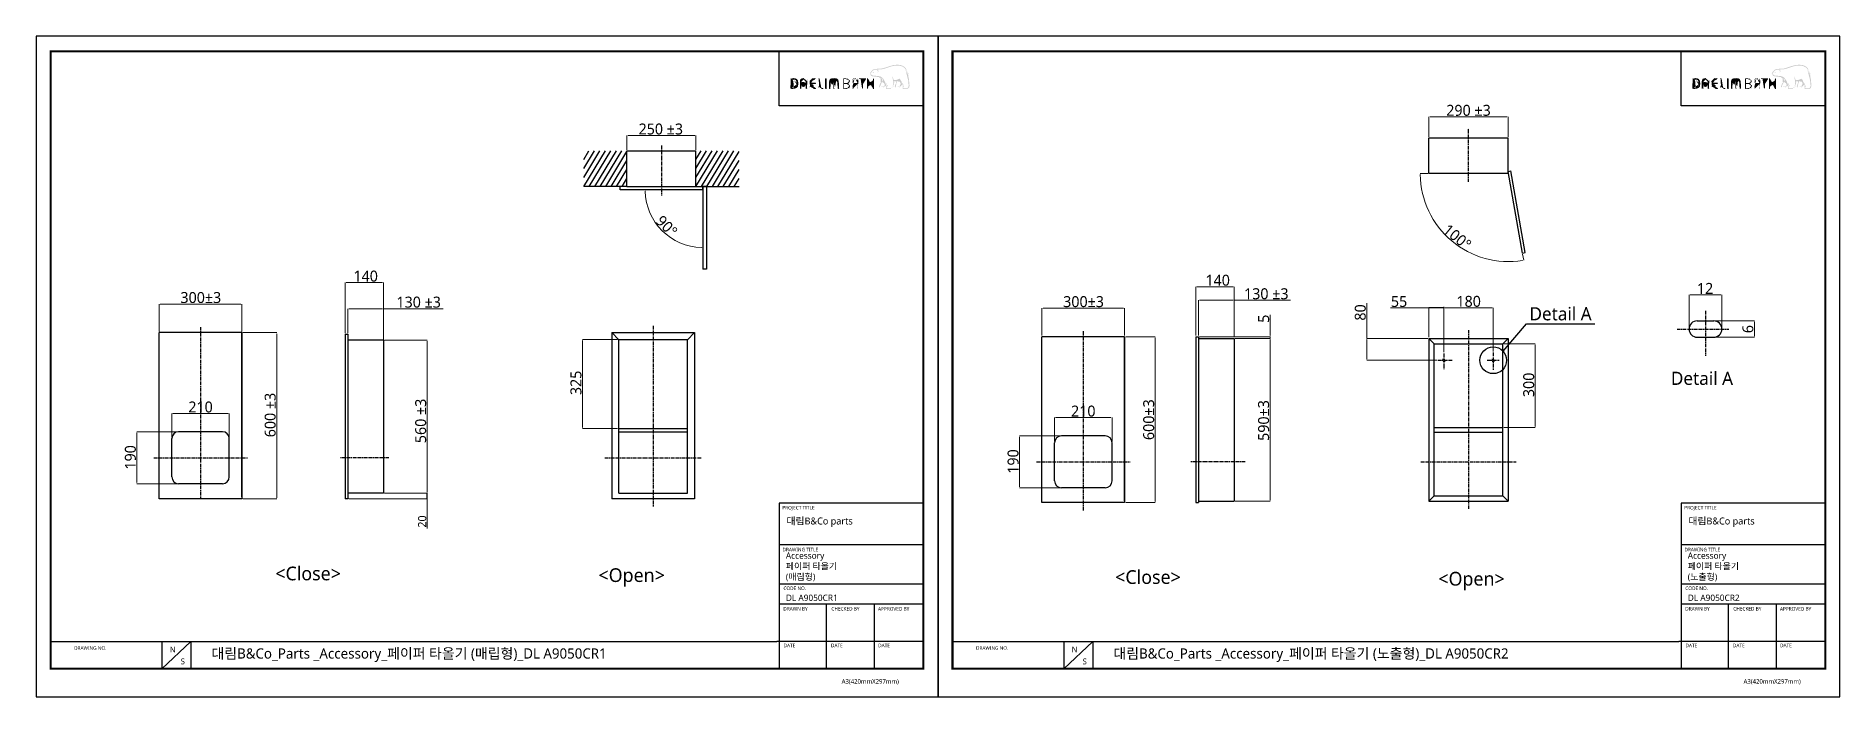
# Model space of a CAD drawing. Extents: x 16296677466 to 16296684057, y -37409618000 to -37409615586.
import ezdxf

# ---------------------------------------------------------------- set-up
doc = ezdxf.new("R2010")
doc.units = 0
doc.header["$LTSCALE"] = 10
doc.header["$MEASUREMENT"] = 0
doc.header["$PDMODE"] = 3
doc.header["$PDSIZE"] = -10
doc.linetypes.add('CENTER', pattern=[2, 1.25, -0.25, 0.25, -0.25])
doc.layers.get('0').update_dxf_attribs({"linetype": 'CONTINUOUS'})
doc.layers.get('DEFPOINTS').update_dxf_attribs({"linetype": 'CONTINUOUS'})
doc.layers.add('Center line', color=10, linetype='CENTER')
doc.layers.add('line 2', color=140, linetype='CONTINUOUS')
doc.styles.add('Daelim Dimension', font='NanumGothic.ttf')
doc.dimstyles.new('DEFAULT', dxfattribs={"dimscale": 2, "dimtxt": 2, "dimasz": 2, "dimexe": 0, "dimexo": 2, "dimgap": 1, "dimtad": 1, "dimdec": 1, "dimzin": 9, "dimdsep": 46, "dimtxsty": 'Daelim Dimension', "dimcen": 0.5, "dimclrd": 252, "dimclre": 252, "dimclrt": 3, "dimadec": 1, "dimazin": 0, "dimtfac": 1, "dimtdec": 1, "dimtix": 1, "dimtmove": 0, "dimatfit": 3, "dimfxl": 0, "dimtolj": 1, "dimtzin": 1, "dimlwd": 9, "dimlwe": 9, "dimarcsym": 0})

msp = doc.modelspace()

# ---------------------------------------------------------------- texts
at = {"color": 5, "ltscale": 40, "style": 'Daelim Dimension'}
for s, height, p in [('PROJECT TITLE', 13.00404731, (16296680192.817989, -37409617315.303032)), ('PROJECT TITLE', 13.00404731, (16296683488.1071, -37409617315.303032)), ('DRAWING TITLE', 13.00404731, (16296680193.65173, -37409617468.353722)), ('DRAWING TITLE', 13.00404731, (16296683488.94083, -37409617468.353722)), ('CODE NO.', 13.0040473, (16296680196.9128, -37409617609.691704)), ('CODE NO.', 13.0040473, (16296683492.20191, -37409617609.691704)), ('DRAWN BY', 13.0040473, (16296680196.402849, -37409617684.650139)), ('CHECKED BY', 13.0040473, (16296680372.101851, -37409617684.419533)), ('APPROVED BY', 13.00404731, (16296680542.50214, -37409617684.8396)), ('DRAWN BY', 13.0040473, (16296683491.691959, -37409617684.650139)), ('CHECKED BY', 13.0040473, (16296683667.390961, -37409617684.419533)), ('APPROVED BY', 13.00404731, (16296683837.79125, -37409617684.8396)), ('DRAWING NO.', 13.00404731, (16296677605.248289, -37409617827.893143)), ('DATE', 13.0040473, (16296680197.41855, -37409617818.678757)), ('DATE', 13.0040473, (16296680370.71903, -37409617818.678757)), ('DATE', 13.0040473, (16296680543.10013, -37409617818.678757)), ('DRAWING NO.', 13.00404731, (16296680900.537399, -37409617827.893143)), ('DATE', 13.0040473, (16296683492.707649, -37409617818.678757)), ('DATE', 13.0040473, (16296683666.008129, -37409617818.678757)), ('DATE', 13.0040473, (16296683838.389231, -37409617818.678757)), ('A3(420mmX297mm)', 16.41252051, (16296680409.595779, -37409617951.520653)), ('A3(420mmX297mm)', 16.41252051, (16296683704.88488, -37409617951.520653))]:
    msp.add_text(s, height=height, dxfattribs=at).set_placement(p)
at = {"style": 'Daelim Dimension'}
for s, insert, char_height, width, attachment_point in [('Detail A', (16296683036.23575, -37409616600.648331), 48, 269.86791127, 5), ('Detail A', (16296683552.89028, -37409616836.504913), 48, 269.86791127, 5), ('대림B&Co parts', (16296680208.28566, -37409617344.671341), 25.49167197, 409.70885092, 1), ('대림B&Co parts', (16296683503.57477, -37409617344.671341), 25.49167197, 409.70885092, 1), (' Accessory\\P 페이퍼 타올기 \\P (매립형)', (16296680197.82995, -37409617472.08136), 23.2158431, 401.48820818, 1), (' Accessory\\P 페이퍼 타올기 \\P (노출형)', (16296683493.119049, -37409617472.08136), 23.2158431, 401.48820818, 1), ('DL A9050CR1', (16296680205.808001, -37409617626.269997), 23.21584312, 390.69890045, 1), ('DL A9050CR2', (16296683501.097099, -37409617626.269997), 23.21584312, 390.69890045, 1), ('N', (16296677954.9639, -37409617816.468643), 21.280803, 29.69966893, 1), ('N', (16296681250.25301, -37409617816.468643), 21.280803, 29.69966893, 1), ('S', (16296677994.896, -37409617859.844383), 21.280803, 29.69966893, 1), ('S', (16296681290.185101, -37409617859.844383), 21.280803, 29.69966893, 1)]:
    msp.add_mtext(s, dxfattribs=dict(at, insert=insert, char_height=char_height, width=width, attachment_point=attachment_point))
at = {"color": 2, "style": 'Daelim Dimension'}
for s, insert, char_height, width, attachment_point in [('<Close>', (16296678460.279591, -37409617549.524849), 50, 599.58945597, 5), ('<Open>', (16296679642.374109, -37409617563.636597), 50, 599.58945597, 5), ('<Close>', (16296681528.81525, -37409617562.63858), 50, 599.58945597, 5), ('<Open>', (16296682710.909769, -37409617576.750343), 50, 599.58945597, 5), ('대림B&Co_Parts _Accessory_페이퍼 타올기 (매립형)_DL A9050CR1', (16296678107.22127, -37409617822.767883), 37.31117645, 1965.32451616, 1), ('대림B&Co_Parts _Accessory_페이퍼 타올기 (노출형)_DL A9050CR2', (16296681402.51037, -37409617822.767883), 37.31117645, 1965.32451616, 1)]:
    msp.add_mtext(s, dxfattribs=dict(at, insert=insert, char_height=char_height, width=width, attachment_point=attachment_point))

# ---------------------------------------------------------------- blocks, each defined once
blk = doc.blocks.new('*D0')
at = {"color": 5, "lineweight": 9}
for p, q in [((16296681141.450741, -37409616680.213364), (16296681141.450741, -37409616579.975983)), ((16296681145.450741, -37409616579.975983), (16296681439.450741, -37409616579.975983)), ((16296681443.450741, -37409616680.213364), (16296681443.450741, -37409616579.975983))]:
    blk.add_line(p, q, dxfattribs=at)
at = {"color": 5}
for points in [[(16296681145.450741, -37409616579.309319), (16296681145.450741, -37409616580.642647), (16296681141.450741, -37409616579.975983)], [(16296681439.450741, -37409616579.309319), (16296681439.450741, -37409616580.642647), (16296681443.450741, -37409616579.975983)]]:
    blk.add_solid(points, dxfattribs=at)
at = {"layer": 'DEFPOINTS', "color": 0}
for p in [(16296681443.450741, -37409616579.975983), (16296681141.450741, -37409616684.213364), (16296681443.450741, -37409616684.213364)]:
    blk.add_point(p, dxfattribs=at)
at = {"color": 7, "insert": (16296681293.49835, -37409616556.173409), "char_height": 40, "attachment_point": 5, "style": 'Daelim Dimension'}
blk.add_mtext('\\A1;300%%P3', dxfattribs=at)
blk = doc.blocks.new('*D1')
at = {"color": 5, "lineweight": 9}
for p, q in [((16296681447.45074, -37409616684.21336), (16296681555.37312, -37409616684.21336)), ((16296681555.37312, -37409616688.21336), (16296681555.37312, -37409617286.21336)), ((16296681447.45074, -37409617290.21336), (16296681555.37312, -37409617290.21336))]:
    blk.add_line(p, q, dxfattribs=at)
at = {"color": 5}
for points in [[(16296681554.70645, -37409616688.21336), (16296681556.03978, -37409616688.21336), (16296681555.37312, -37409616684.21336)], [(16296681554.70645, -37409617286.21336), (16296681556.03978, -37409617286.21336), (16296681555.37312, -37409617290.21336)]]:
    blk.add_solid(points, dxfattribs=at)
at = {"layer": 'DEFPOINTS', "color": 0}
for p in [(16296681443.45074, -37409616684.21336), (16296681443.45074, -37409617290.21336), (16296681555.37312, -37409617290.21336)]:
    blk.add_point(p, dxfattribs=at)
at = {"color": 7, "insert": (16296681531.57055, -37409616987.21336), "char_height": 40, "attachment_point": 5, "rotation": 90, "style": 'Daelim Dimension'}
blk.add_mtext('\\A1;600%%P3', dxfattribs=at)
blk = doc.blocks.new('*D2')
at = {"color": 5, "lineweight": 9}
for p, q in [((16296681208.45074, -37409617046.21336), (16296681059.90515, -37409617046.21336)), ((16296681059.90515, -37409617232.21336), (16296681059.90515, -37409617050.21336)), ((16296681208.45074, -37409617236.21336), (16296681059.90515, -37409617236.21336))]:
    blk.add_line(p, q, dxfattribs=at)
at = {"color": 5}
for points in [[(16296681059.23849, -37409617050.21336), (16296681060.57182, -37409617050.21336), (16296681059.90515, -37409617046.21336)], [(16296681059.23849, -37409617232.21336), (16296681060.57182, -37409617232.21336), (16296681059.90515, -37409617236.21336)]]:
    blk.add_solid(points, dxfattribs=at)
at = {"layer": 'DEFPOINTS', "color": 0}
for p in [(16296681059.90515, -37409617046.21336), (16296681212.45074, -37409617046.21336), (16296681212.45074, -37409617236.21336)]:
    blk.add_point(p, dxfattribs=at)
at = {"color": 7, "insert": (16296681036.1312, -37409617140.02221), "char_height": 40, "attachment_point": 5, "rotation": 90, "style": 'Daelim Dimension'}
blk.add_mtext('\\A1;190', dxfattribs=at)
blk = doc.blocks.new('*D3')
at = {"color": 5, "lineweight": 9}
for p, q in [((16296681187.450741, -37409617067.213364), (16296681187.450741, -37409616979.739479)), ((16296681191.450741, -37409616979.739479), (16296681393.450741, -37409616979.739479)), ((16296681397.450741, -37409617067.213364), (16296681397.450741, -37409616979.739479))]:
    blk.add_line(p, q, dxfattribs=at)
at = {"color": 5}
for points in [[(16296681191.450741, -37409616979.072807), (16296681191.450741, -37409616980.406143), (16296681187.450741, -37409616979.739479)], [(16296681393.450741, -37409616979.072807), (16296681393.450741, -37409616980.406143), (16296681397.450741, -37409616979.739479)]]:
    blk.add_solid(points, dxfattribs=at)
at = {"layer": 'DEFPOINTS', "color": 0}
for p in [(16296681397.450741, -37409616979.739479), (16296681187.450741, -37409617071.213364), (16296681397.450741, -37409617071.213364)]:
    blk.add_point(p, dxfattribs=at)
at = {"color": 7, "insert": (16296681292.450741, -37409616956.051353), "char_height": 40, "attachment_point": 5, "style": 'Daelim Dimension'}
blk.add_mtext('\\A1;210', dxfattribs=at)
blk = doc.blocks.new('*D4')
at = {"color": 5, "lineweight": 9}
for p, q in [((16296681847.46662, -37409616690.21337), (16296681975.20724, -37409616690.21337)), ((16296681975.20724, -37409616694.21337), (16296681975.20724, -37409617281.21337)), ((16296681847.46662, -37409617285.21337), (16296681975.20724, -37409617285.21337))]:
    blk.add_line(p, q, dxfattribs=at)
at = {"color": 5}
for points in [[(16296681974.54058, -37409616694.21337), (16296681975.87391, -37409616694.21337), (16296681975.20724, -37409616690.21337)], [(16296681974.54058, -37409617281.21337), (16296681975.87391, -37409617281.21337), (16296681975.20724, -37409617285.21337)]]:
    blk.add_solid(points, dxfattribs=at)
at = {"layer": 'DEFPOINTS', "color": 0}
for p in [(16296681843.46662, -37409616690.21337), (16296681843.46662, -37409617285.21337), (16296681975.20724, -37409617285.21337)]:
    blk.add_point(p, dxfattribs=at)
at = {"color": 7, "insert": (16296681951.40466, -37409616990.21336), "char_height": 40, "attachment_point": 5, "rotation": 90, "style": 'Daelim Dimension'}
blk.add_mtext('\\A1;590%%P3', dxfattribs=at)
blk = doc.blocks.new('*D5')
at = {"color": 5, "lineweight": 9}
for p, q in [((16296681713.46662, -37409616680.21336), (16296681713.46662, -37409616551.09698)), ((16296681717.46662, -37409616551.09698), (16296681839.46661, -37409616551.09698)), ((16296681843.46661, -37409616686.21336), (16296681843.46661, -37409616551.09698)), ((16296681843.46661, -37409616551.09698), (16296682050.13736, -37409616551.09698))]:
    blk.add_line(p, q, dxfattribs=at)
at = {"color": 5}
for points in [[(16296681717.46662, -37409616550.43032), (16296681717.46662, -37409616551.76365), (16296681713.46662, -37409616551.09698)], [(16296681839.46661, -37409616550.43032), (16296681839.46661, -37409616551.76365), (16296681843.46661, -37409616551.09698)]]:
    blk.add_solid(points, dxfattribs=at)
at = {"layer": 'DEFPOINTS', "color": 0}
for p in [(16296681713.46662, -37409616551.09698), (16296681713.46662, -37409616684.21336), (16296681843.46661, -37409616690.21336)]:
    blk.add_point(p, dxfattribs=at)
at = {"color": 7, "insert": (16296681961.12734, -37409616527.29441), "char_height": 40, "attachment_point": 5, "style": 'Daelim Dimension'}
blk.add_mtext('\\A1;130 {\\H1x;%%P3}', dxfattribs=at)
blk = doc.blocks.new('*D6')
at = {"color": 5, "lineweight": 9}
for p, q in [((16296681703.466619, -37409616680.213364), (16296681703.466619, -37409616501.50457)), ((16296681839.466619, -37409616501.50457), (16296681707.466619, -37409616501.50457)), ((16296681843.466619, -37409616686.213364), (16296681843.466619, -37409616501.50457))]:
    blk.add_line(p, q, dxfattribs=at)
at = {"color": 5}
for points in [[(16296681707.466619, -37409616500.837914), (16296681707.466619, -37409616502.171227), (16296681703.466619, -37409616501.50457)], [(16296681839.466619, -37409616500.837914), (16296681839.466619, -37409616502.171227), (16296681843.466619, -37409616501.50457)]]:
    blk.add_solid(points, dxfattribs=at)
at = {"layer": 'DEFPOINTS', "color": 0}
for p in [(16296681703.466619, -37409616501.50457), (16296681703.466619, -37409616684.213364), (16296681843.466619, -37409616690.213364)]:
    blk.add_point(p, dxfattribs=at)
at = {"color": 7, "insert": (16296681783.466619, -37409616477.873672), "char_height": 40, "attachment_point": 5, "style": 'Daelim Dimension'}
blk.add_mtext('\\A1;140', dxfattribs=at)
blk = doc.blocks.new('*D7')
at = {"color": 5, "lineweight": 9}
for p, q in [((16296682555.38558, -37409615953.24798), (16296682555.38558, -37409615880.91608)), ((16296682840.38558, -37409615880.91608), (16296682559.38558, -37409615880.91608)), ((16296682844.38558, -37409615953.24798), (16296682844.38558, -37409615880.91608))]:
    blk.add_line(p, q, dxfattribs=at)
at = {"color": 5}
for points in [[(16296682559.38558, -37409615880.24942), (16296682559.38558, -37409615881.58275), (16296682555.38558, -37409615880.91608)], [(16296682840.38558, -37409615880.24942), (16296682840.38558, -37409615881.58275), (16296682844.38558, -37409615880.91608)]]:
    blk.add_solid(points, dxfattribs=at)
at = {"layer": 'DEFPOINTS', "color": 0}
for p in [(16296682555.38558, -37409615880.91608), (16296682555.38558, -37409615957.24798), (16296682844.38558, -37409615957.24798)]:
    blk.add_point(p, dxfattribs=at)
at = {"color": 7, "insert": (16296682699.88558, -37409615857.11351), "char_height": 40, "attachment_point": 5, "style": 'Daelim Dimension'}
blk.add_mtext('\\A1;290 {\\H1x;%%P3}', dxfattribs=at)
blk = doc.blocks.new('*D8')
at = {"color": 5, "lineweight": 9}
for p, q in [((16296682609.88558, -37409616740.98011), (16296682609.88558, -37409616578.89781)), ((16296682613.88558, -37409616578.89781), (16296682785.88558, -37409616578.89781)), ((16296682789.88558, -37409616737.97784), (16296682789.88558, -37409616578.89781))]:
    blk.add_line(p, q, dxfattribs=at)
at = {"color": 5}
for points in [[(16296682613.88558, -37409616578.23115), (16296682613.88558, -37409616579.56448), (16296682609.88558, -37409616578.89781)], [(16296682785.88558, -37409616578.23115), (16296682785.88558, -37409616579.56448), (16296682789.88558, -37409616578.89781)]]:
    blk.add_solid(points, dxfattribs=at)
at = {"layer": 'DEFPOINTS', "color": 0}
for p in [(16296682789.88558, -37409616578.89781), (16296682609.88558, -37409616744.98011), (16296682789.88558, -37409616741.97784)]:
    blk.add_point(p, dxfattribs=at)
at = {"color": 7, "insert": (16296682700.45629, -37409616555.12385), "char_height": 40, "attachment_point": 5, "style": 'Daelim Dimension'}
blk.add_mtext('\\A1;180', dxfattribs=at)
blk = doc.blocks.new('*D9')
at = {"color": 5, "lineweight": 9}
for p, q in [((16296682328.417971, -37409616690.213364), (16296682328.417971, -37409616561.970886)), ((16296682551.38558, -37409616690.213364), (16296682328.417971, -37409616690.213364)), ((16296682328.417971, -37409616766.213364), (16296682328.417971, -37409616694.213364)), ((16296682584.02899, -37409616770.213364), (16296682328.417971, -37409616770.213364))]:
    blk.add_line(p, q, dxfattribs=at)
at = {"color": 5}
for points in [[(16296682327.751301, -37409616694.213364), (16296682329.084629, -37409616694.213364), (16296682328.417971, -37409616690.213364)], [(16296682327.751301, -37409616766.213364), (16296682329.084629, -37409616766.213364), (16296682328.417971, -37409616770.213364)]]:
    blk.add_solid(points, dxfattribs=at)
at = {"layer": 'DEFPOINTS', "color": 0}
for p in [(16296682328.417971, -37409616690.213364), (16296682555.38558, -37409616690.213364), (16296682588.02899, -37409616770.213364)]:
    blk.add_point(p, dxfattribs=at)
at = {"color": 7, "insert": (16296682304.644011, -37409616595.415802), "char_height": 40, "attachment_point": 5, "rotation": 90, "style": 'Daelim Dimension'}
blk.add_mtext('\\A1;80', dxfattribs=at)
blk = doc.blocks.new('*D10')
at = {"color": 5, "lineweight": 9}
for p, q in [((16296682828.88558, -37409616709.71336), (16296682943.82668, -37409616709.71336)), ((16296682943.82668, -37409617011.71336), (16296682943.82668, -37409616713.71336)), ((16296682828.88558, -37409617015.71336), (16296682943.82668, -37409617015.71336))]:
    blk.add_line(p, q, dxfattribs=at)
at = {"color": 5}
for points in [[(16296682943.16001, -37409616713.71336), (16296682944.49334, -37409616713.71336), (16296682943.82668, -37409616709.71336)], [(16296682943.16001, -37409617011.71336), (16296682944.49334, -37409617011.71336), (16296682943.82668, -37409617015.71336)]]:
    blk.add_solid(points, dxfattribs=at)
at = {"layer": 'DEFPOINTS', "color": 0}
for p in [(16296682824.88558, -37409616709.71336), (16296682943.82668, -37409616709.71336), (16296682824.88558, -37409617015.71336)]:
    blk.add_point(p, dxfattribs=at)
at = {"color": 7, "insert": (16296682920.02411, -37409616860.04744), "char_height": 40, "attachment_point": 5, "rotation": 90, "style": 'Daelim Dimension'}
blk.add_mtext('\\A1;300', dxfattribs=at)
blk = doc.blocks.new('*D11')
at = {"color": 5, "lineweight": 9}
for p, q in [((16296683505.6557, -37409616652.25236), (16296683505.6557, -37409616531.13068)), ((16296683621.6557, -37409616531.13068), (16296683509.6557, -37409616531.13068)), ((16296683625.6557, -37409616652.25236), (16296683625.6557, -37409616531.13068))]:
    blk.add_line(p, q, dxfattribs=at)
at = {"color": 5}
for points in [[(16296683509.6557, -37409616530.46401), (16296683509.6557, -37409616531.79734), (16296683505.6557, -37409616531.13068)], [(16296683621.6557, -37409616530.46401), (16296683621.6557, -37409616531.79734), (16296683625.6557, -37409616531.13068)]]:
    blk.add_solid(points, dxfattribs=at)
at = {"layer": 'DEFPOINTS', "color": 0}
for p in [(16296683505.6557, -37409616531.13068), (16296683505.6557, -37409616656.25236), (16296683625.6557, -37409616656.25236)]:
    blk.add_point(p, dxfattribs=at)
at = {"color": 7, "insert": (16296683564.36704, -37409616507.557), "char_height": 40, "attachment_point": 5, "style": 'Daelim Dimension'}
blk.add_mtext('\\A1;12', dxfattribs=at)
blk = doc.blocks.new('*D12')
at = {"color": 5, "lineweight": 9}
for p, q in [((16296683599.6557, -37409616626.25236), (16296683744.58893, -37409616626.25236)), ((16296683744.58893, -37409616630.25236), (16296683744.58893, -37409616682.25236)), ((16296683599.6557, -37409616686.25236), (16296683744.58893, -37409616686.25236))]:
    blk.add_line(p, q, dxfattribs=at)
at = {"color": 5}
for points in [[(16296683743.92227, -37409616630.25236), (16296683745.2556, -37409616630.25236), (16296683744.58893, -37409616626.25236)], [(16296683743.92227, -37409616682.25236), (16296683745.2556, -37409616682.25236), (16296683744.58893, -37409616686.25236)]]:
    blk.add_solid(points, dxfattribs=at)
at = {"layer": 'DEFPOINTS', "color": 0}
for p in [(16296683595.6557, -37409616626.25236), (16296683595.6557, -37409616686.25236), (16296683744.58893, -37409616686.25236)]:
    blk.add_point(p, dxfattribs=at)
at = {"color": 7, "insert": (16296683720.81498, -37409616656.25236), "char_height": 40, "attachment_point": 5, "rotation": 90, "style": 'Daelim Dimension'}
blk.add_mtext('\\A1;6', dxfattribs=at)
blk = doc.blocks.new('*D13')
at = {"color": 5, "lineweight": 9}
for p, q in [((16296682551.38558, -37409616087.247978), (16296682523.4069, -37409616087.247978)), ((16296682897.69557, -37409616382.43084), (16296682901.603251, -37409616404.5924))]:
    blk.add_line(p, q, dxfattribs=at)
blk.add_arc((16296682845.64687, -37409616087.247971), 322.239975, 180.7112236814, 279.288775687, dxfattribs=at)
at = {"color": 5}
for points in [[(16296682522.76507, -37409616091.252037), (16296682524.098379, -37409616091.243759), (16296682523.4069, -37409616087.247978)], [(16296682897.54809, -37409616404.605293), (16296682897.771481, -37409616405.919777), (16296682901.603251, -37409616404.5924)]]:
    blk.add_solid(points, dxfattribs=at)
at = {"layer": 'DEFPOINTS', "color": 0}
for p in [(16296682555.38558, -37409616087.247978), (16296682844.38558, -37409616080.094856), (16296682844.38558, -37409616087.247978), (16296682576.4193, -37409616264.321732), (16296682897.00098, -37409616378.491608)]:
    blk.add_point(p, dxfattribs=at)
at = {"color": 7, "insert": (16296682658.59527, -37409616320.011963), "char_height": 40, "attachment_point": 5, "rotation": 321.2142728449, "style": 'Daelim Dimension'}
blk.add_mtext('\\A1;100°', dxfattribs=at)
blk = doc.blocks.new('*D14')
at = {"color": 5, "lineweight": 9}
for p, q in [((16296682555.4, -37409616578.9), (16296682414.5, -37409616578.9)), ((16296682555.4, -37409616686.2), (16296682555.4, -37409616578.9)), ((16296682605.9, -37409616578.9), (16296682559.4, -37409616578.9)), ((16296682609.9, -37409616574.9), (16296682609.9, -37409616578.9))]:
    blk.add_line(p, q, dxfattribs=at)
at = {"color": 5}
for points in [[(16296682559.4, -37409616578.2), (16296682559.4, -37409616579.6), (16296682555.4, -37409616578.9)], [(16296682605.9, -37409616578.2), (16296682605.9, -37409616579.6), (16296682609.9, -37409616578.9)]]:
    blk.add_solid(points, dxfattribs=at)
at = {"layer": 'DEFPOINTS', "color": 0}
for p in [(16296682609.9, -37409616578.9), (16296682609.9, -37409616578.9), (16296682555.4, -37409616690.2)]:
    blk.add_point(p, dxfattribs=at)
at = {"color": 7, "insert": (16296682446.2, -37409616555.4), "char_height": 40, "attachment_point": 5, "style": 'Daelim Dimension'}
blk.add_mtext('\\A1;55', dxfattribs=at)
blk = doc.blocks.new('*D15')
at = {"color": 5, "lineweight": 9}
for p, q in [((16296681975.20724, -37409616680.21337), (16296681975.20724, -37409616603.84414)), ((16296681717.46662, -37409616684.21337), (16296681975.20724, -37409616684.21337)), ((16296681867.46662, -37409616690.21337), (16296681975.20724, -37409616690.21337)), ((16296681975.20724, -37409616690.21337), (16296681975.20724, -37409616684.21337)), ((16296681975.20724, -37409616694.21337), (16296681975.20724, -37409616698.21337))]:
    blk.add_line(p, q, dxfattribs=at)
at = {"color": 5}
for points in [[(16296681974.54058, -37409616680.21337), (16296681975.87391, -37409616680.21337), (16296681975.20724, -37409616684.21337)], [(16296681974.54058, -37409616694.21337), (16296681975.87391, -37409616694.21337), (16296681975.20724, -37409616690.21337)]]:
    blk.add_solid(points, dxfattribs=at)
at = {"layer": 'DEFPOINTS', "color": 0}
for p in [(16296681713.46662, -37409616684.21337), (16296681863.46662, -37409616690.21337), (16296681975.20724, -37409616690.21337)]:
    blk.add_point(p, dxfattribs=at)
at = {"color": 7, "insert": (16296681951.66216, -37409616618.20465), "char_height": 40, "attachment_point": 5, "rotation": 90, "style": 'Daelim Dimension'}
blk.add_mtext('\\A1;5', dxfattribs=at)
blk = doc.blocks.new('*D16')
at = {"color": 5, "lineweight": 9}
for p, q in [((16296677916.255989, -37409616665.191856), (16296677916.255989, -37409616564.954483)), ((16296677920.255989, -37409616564.954483), (16296678214.255989, -37409616564.954483)), ((16296678218.255989, -37409616665.191856), (16296678218.255989, -37409616564.954483))]:
    blk.add_line(p, q, dxfattribs=at)
at = {"color": 5}
for points in [[(16296677920.255989, -37409616564.287819), (16296677920.255989, -37409616565.621147), (16296677916.255989, -37409616564.954483)], [(16296678214.255989, -37409616564.287819), (16296678214.255989, -37409616565.621147), (16296678218.255989, -37409616564.954483)]]:
    blk.add_solid(points, dxfattribs=at)
at = {"layer": 'DEFPOINTS', "color": 0}
for p in [(16296678218.255989, -37409616564.954483), (16296677916.255989, -37409616669.191856), (16296678218.255989, -37409616669.191856)]:
    blk.add_point(p, dxfattribs=at)
at = {"color": 7, "insert": (16296678068.30361, -37409616541.151909), "char_height": 40, "attachment_point": 5, "style": 'Daelim Dimension'}
blk.add_mtext('\\A1;300%%P3', dxfattribs=at)
blk = doc.blocks.new('*D17')
at = {"color": 5, "lineweight": 9}
for p, q in [((16296677983.25599, -37409617031.19186), (16296677834.71041, -37409617031.19186)), ((16296677834.71041, -37409617217.19186), (16296677834.71041, -37409617035.19186)), ((16296677983.25599, -37409617221.19186), (16296677834.71041, -37409617221.19186))]:
    blk.add_line(p, q, dxfattribs=at)
at = {"color": 5}
for points in [[(16296677834.04374, -37409617035.19186), (16296677835.37707, -37409617035.19186), (16296677834.71041, -37409617031.19186)], [(16296677834.04374, -37409617217.19186), (16296677835.37707, -37409617217.19186), (16296677834.71041, -37409617221.19186)]]:
    blk.add_solid(points, dxfattribs=at)
at = {"layer": 'DEFPOINTS', "color": 0}
for p in [(16296677834.71041, -37409617031.19186), (16296677987.25599, -37409617031.19186), (16296677987.25599, -37409617221.19186)]:
    blk.add_point(p, dxfattribs=at)
at = {"color": 7, "insert": (16296677810.93645, -37409617125.00071), "char_height": 40, "attachment_point": 5, "rotation": 90, "style": 'Daelim Dimension'}
blk.add_mtext('\\A1;190', dxfattribs=at)
blk = doc.blocks.new('*D18')
at = {"color": 5, "lineweight": 9}
for p, q in [((16296677962.255989, -37409617052.191856), (16296677962.255989, -37409616964.717979)), ((16296677966.255989, -37409616964.717979), (16296678168.255989, -37409616964.717979)), ((16296678172.255989, -37409617052.191856), (16296678172.255989, -37409616964.717979))]:
    blk.add_line(p, q, dxfattribs=at)
at = {"color": 5}
for points in [[(16296677966.255989, -37409616964.051323), (16296677966.255989, -37409616965.384644), (16296677962.255989, -37409616964.717979)], [(16296678168.255989, -37409616964.051323), (16296678168.255989, -37409616965.384644), (16296678172.255989, -37409616964.717979)]]:
    blk.add_solid(points, dxfattribs=at)
at = {"layer": 'DEFPOINTS', "color": 0}
for p in [(16296678172.255989, -37409616964.717979), (16296677962.255989, -37409617056.191856), (16296678172.255989, -37409617056.191856)]:
    blk.add_point(p, dxfattribs=at)
at = {"color": 7, "insert": (16296678067.255989, -37409616941.029846), "char_height": 40, "attachment_point": 5, "style": 'Daelim Dimension'}
blk.add_mtext('\\A1;210', dxfattribs=at)
blk = doc.blocks.new('*D19')
at = {"color": 5, "lineweight": 9}
for p, q in [((16296678605.60527, -37409616671.191856), (16296678605.60527, -37409616581.656509)), ((16296678609.60527, -37409616581.656509), (16296678731.60527, -37409616581.656509)), ((16296678735.60527, -37409616698.191856), (16296678735.60527, -37409616581.656509)), ((16296678735.60527, -37409616581.656509), (16296678953.18672, -37409616581.656509))]:
    blk.add_line(p, q, dxfattribs=at)
at = {"color": 5}
for points in [[(16296678609.60527, -37409616580.989853), (16296678609.60527, -37409616582.323174), (16296678605.60527, -37409616581.656509)], [(16296678731.60527, -37409616580.989853), (16296678731.60527, -37409616582.323174), (16296678735.60527, -37409616581.656509)]]:
    blk.add_solid(points, dxfattribs=at)
at = {"layer": 'DEFPOINTS', "color": 0}
for p in [(16296678605.60527, -37409616581.656509), (16296678605.60527, -37409616675.191856), (16296678735.60527, -37409616702.191856)]:
    blk.add_point(p, dxfattribs=at)
at = {"color": 7, "insert": (16296678864.176701, -37409616557.853943), "char_height": 40, "attachment_point": 5, "style": 'Daelim Dimension'}
blk.add_mtext('\\A1;130 {\\H1x;%%P3}', dxfattribs=at)
blk = doc.blocks.new('*D20')
at = {"color": 5, "lineweight": 9}
for p, q in [((16296678595.60527, -37409616671.191856), (16296678595.60527, -37409616486.48307)), ((16296678731.60527, -37409616486.48307), (16296678599.60527, -37409616486.48307)), ((16296678735.60527, -37409616698.191856), (16296678735.60527, -37409616486.48307))]:
    blk.add_line(p, q, dxfattribs=at)
at = {"color": 5}
for points in [[(16296678599.60527, -37409616485.816406), (16296678599.60527, -37409616487.149727), (16296678595.60527, -37409616486.48307)], [(16296678731.60527, -37409616485.816406), (16296678731.60527, -37409616487.149727), (16296678735.60527, -37409616486.48307)]]:
    blk.add_solid(points, dxfattribs=at)
at = {"layer": 'DEFPOINTS', "color": 0}
for p in [(16296678595.60527, -37409616486.48307), (16296678595.60527, -37409616675.191856), (16296678735.60527, -37409616702.191856)]:
    blk.add_point(p, dxfattribs=at)
at = {"color": 7, "insert": (16296678670.568451, -37409616462.852173), "char_height": 40, "attachment_point": 5, "style": 'Daelim Dimension'}
blk.add_mtext('\\A1;140', dxfattribs=at)
blk = doc.blocks.new('*D21')
at = {"color": 5, "lineweight": 9}
for p, q in [((16296679625.32108, -37409616000.97936), (16296679625.32108, -37409615949.17844)), ((16296679629.32108, -37409615949.17844), (16296679873.32108, -37409615949.17844)), ((16296679877.32108, -37409616000.97936), (16296679877.32108, -37409615949.17844))]:
    blk.add_line(p, q, dxfattribs=at)
at = {"color": 5}
for points in [[(16296679629.32108, -37409615948.51177), (16296679629.32108, -37409615949.8451), (16296679625.32108, -37409615949.17844)], [(16296679873.32108, -37409615948.51177), (16296679873.32108, -37409615949.8451), (16296679877.32108, -37409615949.17844)]]:
    blk.add_solid(points, dxfattribs=at)
at = {"layer": 'DEFPOINTS', "color": 0}
for p in [(16296679877.32108, -37409615949.17844), (16296679625.32108, -37409616004.97936), (16296679877.32108, -37409616004.97936)]:
    blk.add_point(p, dxfattribs=at)
at = {"color": 7, "insert": (16296679748.77141, -37409615925.37586), "char_height": 40, "attachment_point": 5, "style": 'Daelim Dimension'}
blk.add_mtext('\\A1;250 {\\H1x;%%P3}', dxfattribs=at)
blk = doc.blocks.new('*D22')
at = {"color": 5, "lineweight": 9}
for p, q in [((16296679590.90992, -37409616694.19186), (16296679462.84022, -37409616694.19186)), ((16296679462.84022, -37409617015.19186), (16296679462.84022, -37409616698.19186)), ((16296679590.90992, -37409617019.19186), (16296679462.84022, -37409617019.19186))]:
    blk.add_line(p, q, dxfattribs=at)
at = {"color": 5}
for points in [[(16296679462.17356, -37409616698.19186), (16296679463.50689, -37409616698.19186), (16296679462.84022, -37409616694.19186)], [(16296679462.17356, -37409617015.19186), (16296679463.50689, -37409617015.19186), (16296679462.84022, -37409617019.19186)]]:
    blk.add_solid(points, dxfattribs=at)
at = {"layer": 'DEFPOINTS', "color": 0}
for p in [(16296679462.84022, -37409616694.19186), (16296679594.90992, -37409616694.19186), (16296679594.90992, -37409617019.19186)]:
    blk.add_point(p, dxfattribs=at)
at = {"color": 7, "insert": (16296679439.03765, -37409616852.73765), "char_height": 40, "attachment_point": 5, "rotation": 90, "style": 'Daelim Dimension'}
blk.add_mtext('\\A1;325', dxfattribs=at)
blk = doc.blocks.new('*D23')
at = {"color": 5, "lineweight": 9}
for p, q in [((16296678222.25599, -37409616669.19186), (16296678345.61666, -37409616669.19186)), ((16296678345.61666, -37409617272.19186), (16296678345.61666, -37409616673.19186)), ((16296678222.25599, -37409617276.19186), (16296678345.61666, -37409617276.19186))]:
    blk.add_line(p, q, dxfattribs=at)
at = {"color": 5}
for points in [[(16296678344.94999, -37409616673.19186), (16296678346.28332, -37409616673.19186), (16296678345.61666, -37409616669.19186)], [(16296678344.94999, -37409617272.19186), (16296678346.28332, -37409617272.19186), (16296678345.61666, -37409617276.19186)]]:
    blk.add_solid(points, dxfattribs=at)
at = {"layer": 'DEFPOINTS', "color": 0}
for p in [(16296678218.25599, -37409616669.19186), (16296678345.61666, -37409616669.19186), (16296678218.25599, -37409617276.19186)]:
    blk.add_point(p, dxfattribs=at)
at = {"color": 7, "insert": (16296678321.81409, -37409616970.22402), "char_height": 40, "attachment_point": 5, "rotation": 90, "style": 'Daelim Dimension'}
blk.add_mtext('\\A1;600 %%P3', dxfattribs=at)
blk = doc.blocks.new('*D24')
at = {"color": 5, "lineweight": 9}
for p, q in [((16296678739.60527, -37409616696.19186), (16296678895.56035, -37409616696.19186)), ((16296678895.56035, -37409616700.19186), (16296678895.56035, -37409617252.19186)), ((16296678739.60527, -37409617256.19186), (16296678895.56035, -37409617256.19186))]:
    blk.add_line(p, q, dxfattribs=at)
at = {"color": 5}
for points in [[(16296678894.89368, -37409616700.19186), (16296678896.22701, -37409616700.19186), (16296678895.56035, -37409616696.19186)], [(16296678894.89368, -37409617252.19186), (16296678896.22701, -37409617252.19186), (16296678895.56035, -37409617256.19186)]]:
    blk.add_solid(points, dxfattribs=at)
at = {"layer": 'DEFPOINTS', "color": 0}
for p in [(16296678735.60527, -37409616696.19186), (16296678735.60527, -37409617256.19186), (16296678895.56035, -37409617256.19186)]:
    blk.add_point(p, dxfattribs=at)
at = {"color": 7, "insert": (16296678871.75778, -37409616991.6926), "char_height": 40, "attachment_point": 5, "rotation": 90, "style": 'Daelim Dimension'}
blk.add_mtext('\\A1;560 {\\H1x;%%P3}', dxfattribs=at)
blk = doc.blocks.new('*D25')
at = {"color": 5, "lineweight": 9}
for p, q in [((16296678609.60527, -37409617276.191856), (16296678895.56035, -37409617276.191856)), ((16296678739.60527, -37409617256.191856), (16296678895.56035, -37409617256.191856)), ((16296678895.56035, -37409617260.191856), (16296678895.56035, -37409617272.191856)), ((16296678895.56035, -37409617276.191856), (16296678895.56035, -37409617384.832573))]:
    blk.add_line(p, q, dxfattribs=at)
at = {"color": 5}
for points in [[(16296678894.893681, -37409617260.191856), (16296678896.227011, -37409617260.191856), (16296678895.56035, -37409617256.191856)], [(16296678894.893681, -37409617272.191856), (16296678896.227011, -37409617272.191856), (16296678895.56035, -37409617276.191856)]]:
    blk.add_solid(points, dxfattribs=at)
at = {"layer": 'DEFPOINTS', "color": 0}
for p in [(16296678605.60527, -37409617276.191856), (16296678735.60527, -37409617256.191856), (16296678895.56035, -37409617256.191856)]:
    blk.add_point(p, dxfattribs=at)
at = {"color": 7, "insert": (16296678877.29426, -37409617359.334717), "char_height": 30, "attachment_point": 5, "rotation": 90, "style": 'Daelim Dimension'}
blk.add_mtext('\\A1;20', dxfattribs=at)
blk = doc.blocks.new('*D26')
at = {"color": 5, "lineweight": 9}
blk.add_arc((16296679902.321079, -37409616147.979362), 210.362927, 181.0894814983, 268.9105174436, dxfattribs=at)
at = {"color": 5}
for points in [[(16296679691.32955, -37409616151.985519), (16296679692.662821, -37409616151.972847), (16296679691.958151, -37409616147.979362)], [(16296679898.3276, -37409616357.637627), (16296679898.31492, -37409616358.970901), (16296679902.321079, -37409616358.342293)]]:
    blk.add_solid(points, dxfattribs=at)
at = {"layer": 'DEFPOINTS', "color": 0}
for p in [(16296679600.321079, -37409616147.979362), (16296679902.321079, -37409616134.979362), (16296679902.321079, -37409616147.979362), (16296679720.141439, -37409616253.160828), (16296679902.321079, -37409616436.979347)]:
    blk.add_point(p, dxfattribs=at)
at = {"color": 7, "insert": (16296679770.382771, -37409616279.917686), "char_height": 40, "attachment_point": 5, "rotation": 315, "style": 'Daelim Dimension'}
blk.add_mtext('\\A1;90°', dxfattribs=at)

# ---------------------------------------------------------------- dimensions: what is measured, and where the dimension line sits
for base, p1, p2, text, picture, middle in [((16296682555.38558, -37409615880.916077), (16296682844.38558, -37409615957.247978), (16296682555.38558, -37409615957.247978), '290 {\\H1x;%%P3}', '*D7', (16296682699.88558, -37409615880.916077)), ((16296679877.321079, -37409615949.178436), (16296679625.321079, -37409616004.979362), (16296679877.321079, -37409616004.979362), '250 {\\H1x;%%P3}', '*D21', (16296679748.77141, -37409615949.178436)), ((16296678218.255989, -37409616564.954483), (16296677916.255989, -37409616669.191856), (16296678218.255989, -37409616669.191856), '300%%P3', '*D16', (16296678068.30361, -37409616564.954483)), ((16296678605.60527, -37409616581.656509), (16296678735.60527, -37409616702.191856), (16296678605.60527, -37409616675.191856), '<> {\\H1x;%%P3}', '*D19', (16296678864.176701, -37409616581.656509)), ((16296681713.466619, -37409616551.096977), (16296681843.46661, -37409616690.213364), (16296681713.466619, -37409616684.213364), '<> {\\H1x;%%P3}', '*D5', (16296681961.12734, -37409616551.096977)), ((16296683505.655701, -37409616531.130676), (16296683625.655701, -37409616656.252357), (16296683505.655701, -37409616656.252357), '12', '*D11', (16296683564.367041, -37409616531.130676)), ((16296681443.450741, -37409616579.975983), (16296681141.450741, -37409616684.213364), (16296681443.450741, -37409616684.213364), '300%%P3', '*D0', (16296681293.49835, -37409616579.975983)), ((16296682609.88558, -37409616578.897812), (16296682555.38558, -37409616690.213364), (16296682609.88558, -37409616578.897812), '55', '*D14', (16296682446.17499, -37409616578.897812))]:
    dim = msp.add_linear_dim(base=base, p1=p1, p2=p2, text=text, dimstyle='DEFAULT', override={"dimtxt": 20, "dimclrd": 5, "dimclre": 5, "dimclrt": 7})
    dim.commit()
    dim.dimension.update_dxf_attribs({"geometry": picture, "text_midpoint": middle, "dimtype": 160})
dim = msp.add_angular_dim_2l(base=(16296682576.4193, -37409616264.321732), line1=((16296682897.00098, -37409616378.491608), (16296682844.38558, -37409616080.094856)), line2=((16296682844.38558, -37409616087.247978), (16296682555.38558, -37409616087.247978)), dimstyle='DEFAULT', override={"dimtxt": 20, "dimclrd": 5, "dimclre": 5, "dimclrt": 7, "dimadec": 0})
dim.commit()
dim.dimension.update_dxf_attribs({"geometry": '*D13', "text_midpoint": (16296682643.792641, -37409616338.432114), "dimtype": 162})
dim = msp.add_angular_dim_2l(base=(16296679720.141439, -37409616253.160828), line1=((16296679902.321079, -37409616134.979362), (16296679902.321079, -37409616436.979362)), line2=((16296679902.321079, -37409616147.979362), (16296679600.321079, -37409616147.979362)), dimstyle='DEFAULT', override={"dimtxt": 20, "dimclrd": 5, "dimclre": 5, "dimclrt": 7, "dimadec": 0})
dim.commit()
dim.dimension.update_dxf_attribs({"geometry": '*D26', "text_midpoint": (16296679770.382759, -37409616279.917686)})
for base, p1, p2, picture, middle in [((16296678595.60527, -37409616486.48307), (16296678735.60527, -37409616702.191856), (16296678595.60527, -37409616675.191856), '*D20', (16296678670.568451, -37409616486.48307)), ((16296681703.466619, -37409616501.50457), (16296681843.466619, -37409616690.213364), (16296681703.466619, -37409616684.213364), '*D6', (16296681783.466619, -37409616501.50457)), ((16296682789.88558, -37409616578.897812), (16296682609.88558, -37409616744.98011), (16296682789.88558, -37409616741.977837), '*D8', (16296682700.456289, -37409616578.897812)), ((16296678172.255989, -37409616964.717979), (16296677962.255989, -37409617056.191856), (16296678172.255989, -37409617056.191856), '*D18', (16296678067.255989, -37409616964.717979)), ((16296681397.450741, -37409616979.739479), (16296681187.450741, -37409617071.213364), (16296681397.450741, -37409617071.213364), '*D3', (16296681292.450741, -37409616979.739479))]:
    dim = msp.add_linear_dim(base=base, p1=p1, p2=p2, dimstyle='DEFAULT', override={"dimtxt": 20, "dimclrd": 5, "dimclre": 5, "dimclrt": 7})
    dim.commit()
    dim.dimension.update_dxf_attribs({"geometry": picture, "text_midpoint": middle, "dimtype": 160})
for base, p1, p2, override, picture, middle in [((16296682328.417971, -37409616690.213364), (16296682588.02899, -37409616770.213364), (16296682555.38558, -37409616690.213364), {"dimtxt": 20, "dimclrd": 5, "dimclre": 5, "dimclrt": 7}, '*D9', (16296682328.417971, -37409616595.415802)), ((16296679462.840219, -37409616694.191856), (16296679594.90992, -37409617019.191856), (16296679594.90992, -37409616694.191856), {"dimtxt": 20, "dimclrd": 5, "dimclre": 5, "dimclrt": 7}, '*D22', (16296679462.840231, -37409616852.737648)), ((16296677834.710409, -37409617031.191856), (16296677987.255989, -37409617221.191856), (16296677987.255989, -37409617031.191856), {"dimtxt": 20, "dimclrd": 5, "dimclre": 5, "dimclrt": 7}, '*D17', (16296677834.710409, -37409617125.00071)), ((16296681059.905149, -37409617046.213364), (16296681212.450741, -37409617236.213364), (16296681212.450741, -37409617046.213364), {"dimtxt": 20, "dimclrd": 5, "dimclre": 5, "dimclrt": 7}, '*D2', (16296681059.905161, -37409617140.022209)), ((16296678895.56035, -37409617256.191856), (16296678605.60527, -37409617276.191856), (16296678735.60527, -37409617256.191856), {"dimtxt": 15, "dimclrd": 5, "dimclre": 5, "dimclrt": 7}, '*D25', (16296678895.56035, -37409617359.334717))]:
    dim = msp.add_linear_dim(base=base, p1=p1, p2=p2, angle=90, dimstyle='DEFAULT', override=override)
    dim.commit()
    dim.dimension.update_dxf_attribs({"geometry": picture, "text_midpoint": middle, "dimtype": 160})
for base, p1, p2, text, picture, middle in [((16296681975.207239, -37409616690.213371), (16296681713.466619, -37409616684.213364), (16296681863.466619, -37409616690.213364), '5', '*D15', (16296681975.20723, -37409616618.204651)), ((16296683744.58893, -37409616686.252357), (16296683595.655701, -37409616626.252357), (16296683595.655701, -37409616686.252357), '6', '*D12', (16296683744.58894, -37409616656.252357)), ((16296678345.616659, -37409616669.191856), (16296678218.255989, -37409617276.191856), (16296678218.255989, -37409616669.191856), '600 %%P3', '*D23', (16296678345.616659, -37409616970.224022)), ((16296678895.56035, -37409617256.191856), (16296678735.60527, -37409616696.191856), (16296678735.60527, -37409617256.191856), '<> {\\H1x;%%P3}', '*D24', (16296678895.56035, -37409616991.692596)), ((16296681555.373119, -37409617290.213364), (16296681443.450741, -37409616684.213364), (16296681443.450741, -37409617290.213364), '600%%P3', '*D1', (16296681555.373119, -37409616987.213364)), ((16296681975.207239, -37409617285.213371), (16296681843.466619, -37409616690.213364), (16296681843.466619, -37409617285.213364), '590%%P3', '*D4', (16296681975.20723, -37409616990.213364)), ((16296682943.826679, -37409616709.713364), (16296682824.88558, -37409617015.713364), (16296682824.88558, -37409616709.713364), '300', '*D10', (16296682943.826679, -37409616860.04744))]:
    dim = msp.add_linear_dim(base=base, p1=p1, p2=p2, angle=90, text=text, dimstyle='DEFAULT', override={"dimtxt": 20, "dimclrd": 5, "dimclre": 5, "dimclrt": 7})
    dim.commit()
    dim.dimension.update_dxf_attribs({"geometry": picture, "text_midpoint": middle, "dimtype": 160})

# ---------------------------------------------------------------- hatches: boundary and pattern name
h = msp.add_hatch(color=5)
edge = h.paths.add_edge_path()
edge.add_spline(control_points=[(16296680643.94862, -37409615702.759911), (16296680632.11504, -37409615689.491081), (16296680613.687229, -37409615689.355469), (16296680600.287889, -37409615691.56369)], knot_values=[4, 4, 4, 4, 5, 5, 5, 5], degree=3, periodic=0)
edge.add_spline(control_points=[(16296680600.287889, -37409615691.56369), (16296680592.13784, -37409615692.913673), (16296680584.238729, -37409615695.613617), (16296680576.62071, -37409615698.193069)], knot_values=[5, 5, 5, 5, 6, 6, 6, 6], degree=3, periodic=0)
edge.add_spline(control_points=[(16296680576.62071, -37409615698.193069), (16296680570.28738, -37409615700.370956), (16296680563.683069, -37409615702.624367), (16296680557.088779, -37409615704.059669)], knot_values=[6, 6, 6, 6, 7, 7, 7, 7], degree=3, periodic=0)
edge.add_spline(control_points=[(16296680557.088779, -37409615704.059669), (16296680552.521999, -37409615705.023216), (16296680546.750719, -37409615705.048157), (16296680541.68203, -37409615705.073418)], knot_values=[7, 7, 7, 7, 8, 8, 8, 8], degree=3, periodic=0)
edge.add_spline(control_points=[(16296680541.68203, -37409615705.073418), (16296680541.681959, -37409615705.073418), (16296680536.834209, -37409615705.153671), (16296680536.834209, -37409615705.153671)], knot_values=[8.00001, 8.00001, 8.00001, 8.00001, 9, 9, 9, 9], degree=3, periodic=0)
edge.add_spline(control_points=[(16296680536.834209, -37409615705.153671), (16296680527.29911, -37409615705.384666), (16296680520.77508, -37409615708.681679), (16296680517.533119, -37409615714.949692)], knot_values=[9, 9, 9, 9, 10, 10, 10, 10], degree=3, periodic=0)
edge.add_spline(control_points=[(16296680517.533119, -37409615714.949692), (16296680517.533119, -37409615714.949692), (16296680517.37257, -37409615715.225723), (16296680517.37257, -37409615715.225723)], knot_values=[10.00001, 10.00001, 10.00001, 10.00001, 11, 11, 11, 11], degree=3, periodic=0)
edge.add_spline(control_points=[(16296680517.37257, -37409615715.225723), (16296680516.840611, -37409615716.134117), (16296680516.13802, -37409615716.926933), (16296680515.30496, -37409615717.69989)], knot_values=[11, 11, 11, 11, 12, 12, 12, 12], degree=3, periodic=0)
edge.add_spline(control_points=[(16296680515.30496, -37409615717.69989), (16296680514.43173, -37409615718.563042), (16296680513.538401, -37409615719.446259), (16296680512.91613, -37409615720.575447)], knot_values=[12, 12, 12, 12, 13, 13, 13, 13], degree=3, periodic=0)
edge.add_spline(control_points=[(16296680512.91613, -37409615720.575447), (16296680511.681589, -37409615722.718323), (16296680511.57119, -37409615724.891312), (16296680512.605009, -37409615726.873756)], knot_values=[13, 13, 13, 13, 14, 14, 14, 14], degree=3, periodic=0)
edge.add_spline(control_points=[(16296680512.605009, -37409615726.873756), (16296680514.65258, -37409615730.707863), (16296680520.413731, -37409615732.755249), (16296680523.8564, -37409615733.011307), (16296680523.8564, -37409615733.011307), (16296680528.98534, -37409615733.322357), (16296680528.98534, -37409615733.322357)], knot_values=[14, 14, 14, 14, 15, 15, 15, 16, 16, 16, 16], degree=3, periodic=0)
edge.add_spline(control_points=[(16296680528.98534, -37409615733.322357), (16296680534.42539, -37409615733.648651), (16296680541.220329, -37409615734.034981), (16296680545.245171, -37409615734.757721)], knot_values=[16, 16, 16, 16, 17, 17, 17, 17], degree=3, periodic=0)
edge.add_spline(control_points=[(16296680545.245171, -37409615734.757721), (16296680547.8046, -37409615735.214333), (16296680550.26366, -37409615736.007187), (16296680552.55208, -37409615737.046028)], knot_values=[17, 17, 17, 17, 18, 18, 18, 18], degree=3, periodic=0)
edge.add_spline(control_points=[(16296680552.55208, -37409615737.046028), (16296680552.672529, -37409615737.297157), (16296680554.700001, -37409615744.744476), (16296680554.268419, -37409615752.959747)], knot_values=[18, 18, 18, 18, 19, 19, 19, 19], degree=3, periodic=0)
edge.add_spline(control_points=[(16296680554.268419, -37409615752.959747), (16296680553.927139, -37409615760.452309), (16296680550.604931, -37409615763.046783), (16296680548.266331, -37409615764.959007)], knot_values=[19, 19, 19, 19, 20, 20, 20, 20], degree=3, periodic=0)
edge.add_spline(control_points=[(16296680548.266331, -37409615764.959007), (16296680548.236219, -37409615764.994034), (16296680545.92767, -37409615766.780647), (16296680545.7771, -37409615769.008888)], knot_values=[20, 20, 20, 20, 21, 21, 21, 21], degree=3, periodic=0)
edge.add_spline(control_points=[(16296680545.7771, -37409615769.008888), (16296680545.65671, -37409615770.203293), (16296680545.977871, -37409615771.287216), (16296680546.700529, -37409615772.035057)], knot_values=[21, 21, 21, 21, 22, 22, 22, 22], degree=3, periodic=0)
edge.add_spline(control_points=[(16296680546.700529, -37409615772.035057), (16296680547.493469, -37409615772.903152), (16296680548.66778, -37409615773.309647), (16296680550.21347, -37409615773.309647), (16296680550.21347, -37409615773.309647), (16296680560.551519, -37409615773.309647), (16296680560.551519, -37409615773.309647)], knot_values=[22, 22, 22, 22, 23, 23, 23, 24, 24, 24, 24], degree=3, periodic=0)
edge.add_spline(control_points=[(16296680560.551519, -37409615773.309647), (16296680569.03278, -37409615773.309647), (16296680572.625999, -37409615763.408203), (16296680573.51932, -37409615756.492737)], knot_values=[24, 24, 24, 24, 25, 25, 25, 25], degree=3, periodic=0)
edge.add_spline(control_points=[(16296680573.51932, -37409615756.492737), (16296680576.02853, -37409615761.446136), (16296680575.9683, -37409615767.041588), (16296680572.7866, -37409615770.584663)], knot_values=[25, 25, 25, 25, 26, 26, 26, 26], degree=3, periodic=0)
edge.add_spline(control_points=[(16296680572.7866, -37409615770.584663), (16296680572.786539, -37409615770.584663), (16296680570.026449, -37409615773.144119), (16296680570.33761, -37409615775.597992)], knot_values=[26.00001, 26.00001, 26.00001, 26.00001, 27, 27, 27, 27], degree=3, periodic=0)
edge.add_spline(control_points=[(16296680570.33761, -37409615775.597992), (16296680570.598539, -37409615778.187714), (16296680572.746481, -37409615779.216393), (16296680574.482849, -37409615779.216393), (16296680574.482849, -37409615779.216393), (16296680589.227131, -37409615779.216393), (16296680589.227131, -37409615779.216393)], knot_values=[27, 27, 27, 27, 28, 28, 28, 29, 29, 29, 29], degree=3, periodic=0)
edge.add_spline(control_points=[(16296680589.227131, -37409615779.216393), (16296680591.826691, -37409615779.216393), (16296680593.8943, -37409615778.031982), (16296680595.26936, -37409615775.778709)], knot_values=[29, 29, 29, 29, 30, 30, 30, 30], degree=3, periodic=0)
edge.add_spline(control_points=[(16296680595.26936, -37409615775.778709), (16296680601.291599, -37409615765.867363), (16296680601.592649, -37409615756.096283), (16296680600.287889, -37409615748.493202)], knot_values=[30, 30, 30, 30, 31, 31, 31, 31], degree=3, periodic=0)
edge.add_spline(control_points=[(16296680600.287889, -37409615748.493202), (16296680602.07449, -37409615748.854584), (16296680605.08551, -37409615749.40654), (16296680608.748989, -37409615749.803093)], knot_values=[31, 31, 31, 31, 32, 32, 32, 32], degree=3, periodic=0)
edge.add_spline(control_points=[(16296680608.748989, -37409615749.803093), (16296680608.97986, -37409615750.851952), (16296680609.391399, -37409615753.155518), (16296680609.391399, -37409615753.155518)], knot_values=[32, 32, 32, 32, 33, 33, 33, 33], degree=3, periodic=0)
edge.add_spline(control_points=[(16296680609.391399, -37409615753.155518), (16296680609.47164, -37409615754.043716), (16296680609.47164, -37409615754.831703), (16296680609.47164, -37409615755.574478)], knot_values=[33, 33, 33, 33, 34, 34, 34, 34], degree=3, periodic=0)
edge.add_spline(control_points=[(16296680609.47164, -37409615755.574478), (16296680609.47164, -37409615761.290428), (16296680606.942329, -37409615763.759453), (16296680605.517111, -37409615765.154648)], knot_values=[34, 34, 34, 34, 35, 35, 35, 35], degree=3, periodic=0)
edge.add_spline(control_points=[(16296680605.517111, -37409615765.154648), (16296680605.466881, -37409615765.164589), (16296680603.539789, -37409615767.126869), (16296680603.319019, -37409615768.778)], knot_values=[35, 35, 35, 35, 36, 36, 36, 36], degree=3, periodic=0)
edge.add_spline(control_points=[(16296680603.319019, -37409615768.778), (16296680603.319019, -37409615768.778), (16296680602.90756, -37409615770.489326), (16296680604.382971, -37409615771.994766)], knot_values=[36.00001, 36.00001, 36.00001, 36.00001, 37, 37, 37, 37], degree=3, periodic=0)
edge.add_spline(control_points=[(16296680604.382971, -37409615771.994766), (16296680605.205931, -37409615772.852898), (16296680606.520809, -37409615773.309647), (16296680608.25717, -37409615773.309647), (16296680608.25717, -37409615773.309647), (16296680619.689329, -37409615773.309647), (16296680619.689329, -37409615773.309647)], knot_values=[37, 37, 37, 37, 38, 38, 38, 39, 39, 39, 39], degree=3, periodic=0)
edge.add_spline(control_points=[(16296680619.689329, -37409615773.309647), (16296680627.00621, -37409615773.309647), (16296680629.254471, -37409615764.271294), (16296680629.977171, -37409615759.624107)], knot_values=[39, 39, 39, 39, 40, 40, 40, 40], degree=3, periodic=0)
edge.add_spline(control_points=[(16296680629.977171, -37409615759.624107), (16296680631.292, -37409615761.27533), (16296680632.76745, -37409615763.252487), (16296680633.66073, -37409615765.154648)], knot_values=[40, 40, 40, 40, 41, 41, 41, 41], degree=3, periodic=0)
edge.add_spline(control_points=[(16296680633.66073, -37409615765.154648), (16296680634.262951, -37409615766.439148), (16296680634.363319, -37409615767.874649), (16296680633.901649, -37409615769.224678)], knot_values=[41, 41, 41, 41, 42, 42, 42, 42], degree=3, periodic=0)
edge.add_spline(control_points=[(16296680633.901649, -37409615769.224678), (16296680633.15888, -37409615771.648453), (16296680630.08757, -37409615773.384979), (16296680630.71995, -37409615776.295692)], knot_values=[42, 42, 42, 42, 43, 43, 43, 43], degree=3, periodic=0)
edge.add_spline(control_points=[(16296680630.71995, -37409615776.295692), (16296680631.251881, -37409615778.53894), (16296680633.128759, -37409615779.216393), (16296680635.075939, -37409615779.216393), (16296680635.075939, -37409615779.216393), (16296680649.74999, -37409615779.216393), (16296680649.74999, -37409615779.216393)], knot_values=[43, 43, 43, 43, 44, 44, 44, 45, 45, 45, 45], degree=3, periodic=0)
edge.add_spline(control_points=[(16296680649.74999, -37409615779.216393), (16296680649.870449, -37409615779.216393), (16296680652.811211, -37409615779.251534), (16296680655.159889, -37409615776.742287)], knot_values=[45, 45, 45, 45, 46, 46, 46, 46], degree=3, periodic=0)
edge.add_spline(control_points=[(16296680655.159889, -37409615776.742287), (16296680657.36801, -37409615774.368584), (16296680658.21113, -37409615770.840591), (16296680657.70927, -37409615765.922432)], knot_values=[46, 46, 46, 46, 47, 47, 47, 47], degree=3, periodic=0)
edge.add_spline(control_points=[(16296680657.70927, -37409615765.922432), (16296680657.70927, -37409615765.922432), (16296680655.491131, -37409615746.716637), (16296680655.491131, -37409615746.716637)], knot_values=[0, 0, 0, 0, 1, 1, 1, 1], degree=3, periodic=0)
edge.add_spline(control_points=[(16296680655.491131, -37409615746.716637), (16296680654.67812, -37409615741.14122), (16296680654.547661, -37409615738.140106), (16296680654.40711, -37409615735.179176), (16296680654.40711, -37409615735.179176), (16296680653.87517, -37409615727.60125), (16296680653.87517, -37409615727.60125)], knot_values=[1, 1, 1, 1, 2, 2, 2, 3, 3, 3, 3], degree=3, periodic=0)
edge.add_spline(control_points=[(16296680653.87517, -37409615727.60125), (16296680652.76103, -37409615717.253304), (16296680649.398661, -37409615708.887466), (16296680643.94862, -37409615702.759911)], knot_values=[3, 3, 3, 3, 4, 4, 4, 4], degree=3, periodic=0)
edge = h.paths.add_edge_path(flags=16)
edge.add_spline(control_points=[(16296680557.691059, -37409615706.794724), (16296680564.476, -37409615705.334389), (16296680571.130489, -37409615703.055847), (16296680577.544121, -37409615700.86805)], knot_values=[31, 31, 31, 31, 32, 32, 32, 32], degree=3, periodic=0)
edge.add_spline(control_points=[(16296680577.544121, -37409615700.86805), (16296680585.03167, -37409615698.298477), (16296680592.82033, -37409615695.648689), (16296680600.76964, -37409615694.313698)], knot_values=[32, 32, 32, 32, 33, 33, 33, 33], degree=3, periodic=0)
edge.add_spline(control_points=[(16296680600.76964, -37409615694.313698), (16296680613.466351, -37409615692.225952), (16296680630.87048, -37409615692.346474), (16296680641.800699, -37409615704.626663)], knot_values=[33, 33, 33, 33, 34, 34, 34, 34], degree=3, periodic=0)
edge.add_spline(control_points=[(16296680641.800699, -37409615704.626663), (16296680646.86939, -37409615710.312668), (16296680650.000879, -37409615718.151527), (16296680651.05479, -37409615727.897583), (16296680651.05479, -37409615727.897583), (16296680651.586729, -37409615735.314682), (16296680651.586729, -37409615735.314682)], knot_values=[34, 34, 34, 34, 35, 35, 35, 36, 36, 36, 36], degree=3, periodic=0)
edge.add_spline(control_points=[(16296680651.586729, -37409615735.314682), (16296680651.727221, -37409615738.310722), (16296680651.89789, -37409615741.407097), (16296680652.69083, -37409615747.093353), (16296680652.69083, -37409615747.093353), (16296680654.888861, -37409615766.238617), (16296680654.888861, -37409615766.238617)], knot_values=[36, 36, 36, 36, 37, 37, 37, 38, 38, 38, 38], degree=3, periodic=0)
edge.add_spline(control_points=[(16296680654.888861, -37409615766.238617), (16296680655.27029, -37409615770.213257), (16296680654.648029, -37409615773.058777), (16296680653.132469, -37409615774.780067)], knot_values=[38, 38, 38, 38, 39, 39, 39, 39], degree=3, periodic=0)
edge.add_spline(control_points=[(16296680653.132469, -37409615774.780067), (16296680651.68714, -37409615776.39595), (16296680649.870449, -37409615776.41613), (16296680649.74999, -37409615776.41613), (16296680649.74999, -37409615776.41613), (16296680635.326839, -37409615776.41613), (16296680635.326839, -37409615776.41613)], knot_values=[0, 0, 0, 0, 1, 1, 1, 2, 2, 2, 2], degree=3, periodic=0)
edge.add_spline(control_points=[(16296680635.326839, -37409615776.41613), (16296680634.433571, -37409615776.41613), (16296680633.75107, -37409615776.034683), (16296680633.75107, -37409615775.000847)], knot_values=[2, 2, 2, 2, 3, 3, 3, 3], degree=3, periodic=0)
edge.add_spline(control_points=[(16296680633.75107, -37409615775.000847), (16296680633.75107, -37409615773.490227), (16296680635.678169, -37409615772.250832), (16296680636.4109, -37409615770.308487)], knot_values=[3, 3, 3, 3, 4, 4, 4, 4], degree=3, periodic=0)
edge.add_spline(control_points=[(16296680636.4109, -37409615770.308487), (16296680637.22386, -37409615768.225952), (16296680637.13352, -37409615765.957489), (16296680636.210131, -37409615763.940178)], knot_values=[4, 4, 4, 4, 5, 5, 5, 5], degree=3, periodic=0)
edge.add_spline(control_points=[(16296680636.210131, -37409615763.940178), (16296680634.48378, -37409615760.321854), (16296680631.924311, -37409615757.456223), (16296680629.46524, -37409615754.686058)], knot_values=[5, 5, 5, 5, 6, 6, 6, 6], degree=3, periodic=0)
edge.add_spline(control_points=[(16296680629.46524, -37409615754.686058), (16296680625.952351, -37409615750.756653), (16296680622.20859, -37409615746.982651), (16296680621.96769, -37409615741.57782)], knot_values=[6, 6, 6, 6, 7, 7, 7, 7], degree=3, periodic=0)
edge.add_spline(control_points=[(16296680621.96769, -37409615741.57782), (16296680621.8974, -37409615740.805069), (16296680621.56621, -37409615740.04705), (16296680620.7733, -37409615740.072433)], knot_values=[7, 7, 7, 7, 8, 8, 8, 8], degree=3, periodic=0)
edge.add_spline(control_points=[(16296680620.7733, -37409615740.072433), (16296680620.020519, -37409615740.107422), (16296680619.488581, -37409615740.805069), (16296680619.51865, -37409615741.803688)], knot_values=[8, 8, 8, 8, 9, 9, 9, 9], degree=3, periodic=0)
edge.add_spline(control_points=[(16296680619.51865, -37409615741.803688), (16296680619.689329, -37409615743.866188), (16296680620.23127, -37409615745.743103), (16296680620.933861, -37409615747.444313)], knot_values=[9, 9, 9, 9, 10, 10, 10, 10], degree=3, periodic=0)
edge.add_spline(control_points=[(16296680620.933861, -37409615747.444313), (16296680611.438919, -37409615747.855827), (16296680601.90383, -37409615745.973969), (16296680599.615379, -37409615745.502251)], knot_values=[10, 10, 10, 10, 11, 11, 11, 11], degree=3, periodic=0)
edge.add_spline(control_points=[(16296680599.615379, -37409615745.502251), (16296680597.949249, -37409615738.697067), (16296680595.20912, -37409615734.296013), (16296680595.17907, -37409615734.200691)], knot_values=[11, 11, 11, 11, 12, 12, 12, 12], degree=3, periodic=0)
edge.add_spline(control_points=[(16296680595.17907, -37409615734.200691), (16296680594.747471, -37409615733.513199), (16296680594.02475, -37409615733.287354), (16296680593.49287, -37409615733.613457)], knot_values=[12, 12, 12, 12, 13, 13, 13, 13], degree=3, periodic=0)
edge.add_spline(control_points=[(16296680593.49287, -37409615733.613457), (16296680592.930759, -37409615733.949677), (16296680592.82033, -37409615734.757721), (16296680593.231899, -37409615735.420189)], knot_values=[13, 13, 13, 13, 14, 14, 14, 14], degree=3, periodic=0)
edge.add_spline(control_points=[(16296680593.231899, -37409615735.420189), (16296680593.34227, -37409615735.615791), (16296680604.643869, -37409615754.831703), (16296680592.8605, -37409615774.358467)], knot_values=[14, 14, 14, 14, 15, 15, 15, 15], degree=3, periodic=0)
edge.add_spline(control_points=[(16296680592.8605, -37409615774.358467), (16296680592.027479, -37409615775.758629), (16296680590.843069, -37409615776.41613), (16296680589.227131, -37409615776.41613), (16296680589.227131, -37409615776.41613), (16296680574.553101, -37409615776.41613), (16296680574.553101, -37409615776.41613)], knot_values=[15, 15, 15, 15, 16, 16, 16, 17, 17, 17, 17], degree=3, periodic=0)
edge.add_spline(control_points=[(16296680574.553101, -37409615776.41613), (16296680573.950939, -37409615776.41613), (16296680573.05756, -37409615775.984512), (16296680573.05756, -37409615774.99585)], knot_values=[17, 17, 17, 17, 18, 18, 18, 18], degree=3, periodic=0)
edge.add_spline(control_points=[(16296680573.05756, -37409615774.99585), (16296680573.05756, -37409615773.972099), (16296680574.47279, -37409615772.466377), (16296680574.47279, -37409615772.466377)], knot_values=[18, 18, 18, 18, 19, 19, 19, 19], degree=3, periodic=0)
edge.add_spline(control_points=[(16296680574.47279, -37409615772.466377), (16296680580.3645, -37409615765.867363), (16296680577.393551, -37409615755.599297), (16296680571.702591, -37409615748.80439)], knot_values=[19, 19, 19, 19, 20, 20, 20, 20], degree=3, periodic=0)
edge.add_spline(control_points=[(16296680571.702591, -37409615748.80439), (16296680566.192329, -37409615742.250267), (16296680557.20923, -37409615734.009842), (16296680545.72695, -37409615731.96254)], knot_values=[20, 20, 20, 20, 21, 21, 21, 21], degree=3, periodic=0)
edge.add_spline(control_points=[(16296680545.72695, -37409615731.96254), (16296680541.58168, -37409615731.23967), (16296680534.67626, -37409615730.828102), (16296680529.12579, -37409615730.517029), (16296680529.12579, -37409615730.517029), (16296680524.067169, -37409615730.226028), (16296680524.067169, -37409615730.226028)], knot_values=[21, 21, 21, 21, 22, 22, 22, 23, 23, 23, 23], degree=3, periodic=0)
edge.add_spline(control_points=[(16296680524.067169, -37409615730.226028), (16296680521.246849, -37409615730.000252), (16296680516.599739, -37409615728.284019), (16296680515.124269, -37409615725.573753)], knot_values=[23, 23, 23, 23, 24, 24, 24, 24], degree=3, periodic=0)
edge.add_spline(control_points=[(16296680515.124269, -37409615725.573753), (16296680514.50197, -37409615724.444679), (16296680514.582279, -37409615723.260384), (16296680515.395321, -37409615721.995857)], knot_values=[24, 24, 24, 24, 25, 25, 25, 25], degree=3, periodic=0)
edge.add_spline(control_points=[(16296680515.395321, -37409615721.995857), (16296680515.85696, -37409615721.162666), (16296680516.599739, -37409615720.42997), (16296680517.34243, -37409615719.687134)], knot_values=[25, 25, 25, 25, 26, 26, 26, 26], degree=3, periodic=0)
edge.add_spline(control_points=[(16296680517.34243, -37409615719.687134), (16296680518.215679, -37409615718.768784), (16296680519.10894, -37409615717.855438), (16296680519.8316, -37409615716.615837)], knot_values=[26, 26, 26, 26, 27, 27, 27, 27], degree=3, periodic=0)
edge.add_spline(control_points=[(16296680519.8316, -37409615716.615837), (16296680519.8316, -37409615716.615837), (16296680520.05238, -37409615716.239563), (16296680520.05238, -37409615716.239563)], knot_values=[27.00001, 27.00001, 27.00001, 27.00001, 28, 28, 28, 28], degree=3, periodic=0)
edge.add_spline(control_points=[(16296680520.05238, -37409615716.239563), (16296680522.84269, -37409615710.939957), (16296680528.45336, -37409615708.179787), (16296680536.934549, -37409615707.948967)], knot_values=[28, 28, 28, 28, 29, 29, 29, 29], degree=3, periodic=0)
edge.add_spline(control_points=[(16296680536.934549, -37409615707.948967), (16296680536.934681, -37409615707.948967), (16296680541.68203, -37409615707.898842), (16296680541.68203, -37409615707.898842)], knot_values=[29.00001, 29.00001, 29.00001, 29.00001, 30, 30, 30, 30], degree=3, periodic=0)
edge.add_spline(control_points=[(16296680541.68203, -37409615707.898842), (16296680546.86113, -37409615707.86348), (16296680552.82303, -37409615707.843643), (16296680557.691059, -37409615706.794724)], knot_values=[30, 30, 30, 30, 31, 31, 31, 31], degree=3, periodic=0)
edge = h.paths.add_edge_path(flags=0)
edge.add_spline(control_points=[(16296680543.72958, -37409615710.759354), (16296680544.703171, -37409615711.502113), (16296680545.345579, -37409615712.585907), (16296680545.174971, -37409615713.901016)], knot_values=[8, 8, 8, 8, 9, 9, 9, 9], degree=3, periodic=0)
edge.add_spline(control_points=[(16296680545.174971, -37409615713.901016), (16296680544.984209, -37409615715.792862), (16296680543.348169, -37409615717.820236), (16296680542.11367, -37409615718.442413)], knot_values=[7, 7, 7, 7, 8, 8, 8, 8], degree=3, periodic=0)
edge.add_spline(control_points=[(16296680542.11367, -37409615718.442413), (16296680541.68203, -37409615718.613182), (16296680541.130011, -37409615718.512894), (16296680540.959419, -37409615718.091316)], knot_values=[6, 6, 6, 6, 7, 7, 7, 7], degree=3, periodic=0)
edge.add_spline(control_points=[(16296680540.959419, -37409615718.091316), (16296680540.74865, -37409615717.669853), (16296680541.00959, -37409615717.142807), (16296680541.42112, -37409615716.891777)], knot_values=[5, 5, 5, 5, 6, 6, 6, 6], degree=3, periodic=0)
edge.add_spline(control_points=[(16296680541.42112, -37409615716.891777), (16296680542.11367, -37409615716.470352), (16296680543.147449, -37409615715.105278), (16296680543.26791, -37409615713.93602)], knot_values=[4, 4, 4, 4, 5, 5, 5, 5], degree=3, periodic=0)
edge.add_spline(control_points=[(16296680543.26791, -37409615713.93602), (16296680543.348169, -37409615713.228409), (16296680543.147449, -37409615712.661247), (16296680542.57534, -37409615712.259979)], knot_values=[3, 3, 3, 3, 4, 4, 4, 4], degree=3, periodic=0)
edge.add_spline(control_points=[(16296680542.57534, -37409615712.259979), (16296680541.05978, -37409615711.191002), (16296680539.293289, -37409615713.283371), (16296680539.11264, -37409615713.434212)], knot_values=[2, 2, 2, 2, 3, 3, 3, 3], degree=3, periodic=0)
edge.add_spline(control_points=[(16296680539.11264, -37409615713.434212), (16296680538.79147, -37409615713.795479), (16296680538.239349, -37409615713.885773), (16296680537.92823, -37409615713.589722)], knot_values=[1, 1, 1, 1, 2, 2, 2, 2], degree=3, periodic=0)
edge.add_spline(control_points=[(16296680537.92823, -37409615713.589722), (16296680537.536791, -37409615713.283371), (16296680537.60709, -37409615712.711594), (16296680537.92823, -37409615712.335136)], knot_values=[0, 0, 0, 0, 1, 1, 1, 1], degree=3, periodic=0)
edge.add_spline(control_points=[(16296680537.92823, -37409615712.335136), (16296680538.861679, -37409615711.321457), (16296680541.42112, -37409615709.168373), (16296680543.72958, -37409615710.759354)], knot_values=[9, 9, 9, 9, 10, 10, 10, 10], degree=3, periodic=0)
edge = h.paths.add_edge_path(flags=16)
edge.add_spline(control_points=[(16296680556.91819, -37409615753.090218), (16296680557.20923, -37409615747.153252), (16296680556.33605, -37409615741.708382), (16296680555.68363, -37409615738.697067), (16296680555.68363, -37409615738.697067), (16296680564.9076, -37409615743.971603), (16296680571.64237, -37409615753.44133)], knot_values=[5, 5, 5, 5, 6, 6, 6, 7, 7, 7, 7], degree=3, periodic=0)
edge.add_spline(control_points=[(16296680571.64237, -37409615753.44133), (16296680571.130489, -37409615757.456223), (16296680568.882191, -37409615770.670052), (16296680560.551519, -37409615770.670052), (16296680560.551519, -37409615770.670052), (16296680550.21347, -37409615770.670052), (16296680550.21347, -37409615770.670052)], knot_values=[0, 0, 0, 0, 1, 1, 1, 2, 2, 2, 2], degree=3, periodic=0)
edge.add_spline(control_points=[(16296680550.21347, -37409615770.670052), (16296680549.420521, -37409615770.670052), (16296680548.54731, -37409615770.032707), (16296680548.54731, -37409615769.043869)], knot_values=[2, 2, 2, 2, 3, 3, 3, 3], degree=3, periodic=0)
edge.add_spline(control_points=[(16296680548.54731, -37409615769.043869), (16296680548.54731, -37409615768.045227), (16296680549.832069, -37409615767.046494), (16296680549.952551, -37409615767.006477)], knot_values=[3, 3, 3, 3, 4, 4, 4, 4], degree=3, periodic=0)
edge.add_spline(control_points=[(16296680549.952551, -37409615767.006477), (16296680552.55208, -37409615764.938789), (16296680556.486549, -37409615761.757133), (16296680556.91819, -37409615753.090218)], knot_values=[4, 4, 4, 4, 5, 5, 5, 5], degree=3, periodic=0)
edge = h.paths.add_edge_path(flags=0)
edge.add_spline(control_points=[(16296680527.881281, -37409615717.855438), (16296680527.881281, -37409615717.855438), (16296680528.21249, -37409615718.01107), (16296680527.73069, -37409615718.578079)], knot_values=[1.00001, 1.00001, 1.00001, 1.00001, 2, 2, 2, 2], degree=3, periodic=0)
edge.add_spline(control_points=[(16296680527.73069, -37409615718.578079), (16296680526.48612, -37409615720.324547), (16296680525.221479, -37409615720.711121), (16296680525.221399, -37409615720.711121)], knot_values=[2, 2, 2, 2, 2.99999, 2.99999, 2.99999, 2.99999], degree=3, periodic=0)
edge.add_spline(control_points=[(16296680525.221399, -37409615720.711121), (16296680525.221399, -37409615720.711121), (16296680524.288019, -37409615721.042259), (16296680523.75606, -37409615720.409752)], knot_values=[3.00001, 3.00001, 3.00001, 3.00001, 4, 4, 4, 4], degree=3, periodic=0)
edge.add_spline(control_points=[(16296680523.75606, -37409615720.409752), (16296680522.70216, -37409615719.165283), (16296680522.64192, -37409615718.457672), (16296680522.64192, -37409615718.457672), (16296680522.64192, -37409615718.457672), (16296680522.551649, -37409615717.925583), (16296680523.083561, -37409615717.80529)], knot_values=[4, 4, 4, 4, 5, 5, 5, 6, 6, 6, 6], degree=3, periodic=0)
edge.add_spline(control_points=[(16296680527.881281, -37409615717.855438), (16296680525.221479, -37409615716.826553), (16296680523.08363, -37409615717.805161), (16296680523.083561, -37409615717.80529)], knot_values=[0.00001, 0.00001, 0.00001, 0.00001, 1, 1, 1, 1], degree=3, periodic=0)
edge = h.paths.add_edge_path(flags=16)
edge.add_spline(control_points=[(16296680611.589451, -37409615750.023872), (16296680614.821381, -37409615750.264664), (16296680618.866261, -37409615750.410217), (16296680622.33909, -37409615750.199562)], knot_values=[6, 6, 6, 6, 7, 7, 7, 7], degree=3, periodic=0)
edge.add_spline(control_points=[(16296680622.33909, -37409615750.199562), (16296680623.663919, -37409615752.277191), (16296680625.872061, -37409615754.886749), (16296680627.568291, -37409615756.844109)], knot_values=[7, 7, 7, 7, 8, 8, 8, 8], degree=3, periodic=0)
edge.add_spline(control_points=[(16296680627.568291, -37409615756.844109), (16296680627.53821, -37409615757.009567), (16296680626.644899, -37409615770.670052), (16296680619.689329, -37409615770.670052)], knot_values=[9, 9, 9, 9, 10, 10, 10, 10], degree=3, periodic=0)
edge.add_spline(control_points=[(16296680619.689329, -37409615770.670052), (16296680619.689329, -37409615770.670052), (16296680607.92598, -37409615770.670052), (16296680607.92598, -37409615770.670052)], knot_values=[0, 0, 0, 0, 1, 1, 1, 1], degree=3, periodic=0)
edge.add_spline(control_points=[(16296680607.92598, -37409615770.670052), (16296680607.00255, -37409615770.670052), (16296680606.31002, -37409615769.952133), (16296680606.31002, -37409615769.043869)], knot_values=[1, 1, 1, 1, 2, 2, 2, 2], degree=3, periodic=0)
edge.add_spline(control_points=[(16296680606.31002, -37409615769.043869), (16296680606.31002, -37409615768.16571), (16296680607.293659, -37409615767.091797), (16296680607.36393, -37409615767.046494)], knot_values=[2, 2, 2, 2, 3, 3, 3, 3], degree=3, periodic=0)
edge.add_spline(control_points=[(16296680607.36393, -37409615767.046494), (16296680609.78281, -37409615764.722954), (16296680612.211729, -37409615761.55143), (16296680612.211729, -37409615755.62455)], knot_values=[3, 3, 3, 3, 4, 4, 4, 4], degree=3, periodic=0)
edge.add_spline(control_points=[(16296680612.211729, -37409615755.62455), (16296680612.211729, -37409615754.771339), (16296680612.161591, -37409615753.842957), (16296680612.04113, -37409615752.879463)], knot_values=[4, 4, 4, 4, 5, 5, 5, 5], degree=3, periodic=0)
edge.add_spline(control_points=[(16296680612.04113, -37409615752.879463), (16296680612.04113, -37409615752.879463), (16296680611.729971, -37409615751.163139), (16296680611.589451, -37409615750.023872)], knot_values=[5.00001, 5.00001, 5.00001, 5.00001, 6, 6, 6, 6], degree=3, periodic=0)
h = msp.add_hatch(color=5)
edge = h.paths.add_edge_path()
edge.add_spline(control_points=[(16296683939.23772, -37409615702.759911), (16296683927.40414, -37409615689.491081), (16296683908.97633, -37409615689.355469), (16296683895.57699, -37409615691.56369)], knot_values=[4, 4, 4, 4, 5, 5, 5, 5], degree=3, periodic=0)
edge.add_spline(control_points=[(16296683895.57699, -37409615691.56369), (16296683887.42695, -37409615692.913673), (16296683879.52783, -37409615695.613617), (16296683871.909821, -37409615698.193069)], knot_values=[5, 5, 5, 5, 6, 6, 6, 6], degree=3, periodic=0)
edge.add_spline(control_points=[(16296683871.909821, -37409615698.193069), (16296683865.576481, -37409615700.370956), (16296683858.972179, -37409615702.624367), (16296683852.37788, -37409615704.059669)], knot_values=[6, 6, 6, 6, 7, 7, 7, 7], degree=3, periodic=0)
edge.add_spline(control_points=[(16296683852.37788, -37409615704.059669), (16296683847.8111, -37409615705.023216), (16296683842.039829, -37409615705.048157), (16296683836.97113, -37409615705.073418)], knot_values=[7, 7, 7, 7, 8, 8, 8, 8], degree=3, periodic=0)
edge.add_spline(control_points=[(16296683836.97113, -37409615705.073418), (16296683836.971069, -37409615705.073418), (16296683832.12331, -37409615705.153671), (16296683832.12331, -37409615705.153671)], knot_values=[8.00001, 8.00001, 8.00001, 8.00001, 9, 9, 9, 9], degree=3, periodic=0)
edge.add_spline(control_points=[(16296683832.12331, -37409615705.153671), (16296683822.588221, -37409615705.384666), (16296683816.06419, -37409615708.681679), (16296683812.82222, -37409615714.949692)], knot_values=[9, 9, 9, 9, 10, 10, 10, 10], degree=3, periodic=0)
edge.add_spline(control_points=[(16296683812.82222, -37409615714.949692), (16296683812.82222, -37409615714.949692), (16296683812.661671, -37409615715.225723), (16296683812.661671, -37409615715.225723)], knot_values=[10.00001, 10.00001, 10.00001, 10.00001, 11, 11, 11, 11], degree=3, periodic=0)
edge.add_spline(control_points=[(16296683812.661671, -37409615715.225723), (16296683812.129721, -37409615716.134117), (16296683811.42713, -37409615716.926933), (16296683810.59407, -37409615717.69989)], knot_values=[11, 11, 11, 11, 12, 12, 12, 12], degree=3, periodic=0)
edge.add_spline(control_points=[(16296683810.59407, -37409615717.69989), (16296683809.720831, -37409615718.563042), (16296683808.827511, -37409615719.446259), (16296683808.205231, -37409615720.575447)], knot_values=[12, 12, 12, 12, 13, 13, 13, 13], degree=3, periodic=0)
edge.add_spline(control_points=[(16296683808.205231, -37409615720.575447), (16296683806.970699, -37409615722.718323), (16296683806.860291, -37409615724.891312), (16296683807.89411, -37409615726.873756)], knot_values=[13, 13, 13, 13, 14, 14, 14, 14], degree=3, periodic=0)
edge.add_spline(control_points=[(16296683807.89411, -37409615726.873756), (16296683809.941681, -37409615730.707863), (16296683815.702841, -37409615732.755249), (16296683819.1455, -37409615733.011307), (16296683819.1455, -37409615733.011307), (16296683824.274441, -37409615733.322357), (16296683824.274441, -37409615733.322357)], knot_values=[14, 14, 14, 14, 15, 15, 15, 16, 16, 16, 16], degree=3, periodic=0)
edge.add_spline(control_points=[(16296683824.274441, -37409615733.322357), (16296683829.714491, -37409615733.648651), (16296683836.50943, -37409615734.034981), (16296683840.534281, -37409615734.757721)], knot_values=[16, 16, 16, 16, 17, 17, 17, 17], degree=3, periodic=0)
edge.add_spline(control_points=[(16296683840.534281, -37409615734.757721), (16296683843.09371, -37409615735.214333), (16296683845.552771, -37409615736.007187), (16296683847.841181, -37409615737.046028)], knot_values=[17, 17, 17, 17, 18, 18, 18, 18], degree=3, periodic=0)
edge.add_spline(control_points=[(16296683847.841181, -37409615737.046028), (16296683847.961639, -37409615737.297157), (16296683849.9891, -37409615744.744476), (16296683849.557529, -37409615752.959747)], knot_values=[18, 18, 18, 18, 19, 19, 19, 19], degree=3, periodic=0)
edge.add_spline(control_points=[(16296683849.557529, -37409615752.959747), (16296683849.21624, -37409615760.452309), (16296683845.89403, -37409615763.046783), (16296683843.555441, -37409615764.959007)], knot_values=[19, 19, 19, 19, 20, 20, 20, 20], degree=3, periodic=0)
edge.add_spline(control_points=[(16296683843.555441, -37409615764.959007), (16296683843.52532, -37409615764.994034), (16296683841.21678, -37409615766.780647), (16296683841.0662, -37409615769.008888)], knot_values=[20, 20, 20, 20, 21, 21, 21, 21], degree=3, periodic=0)
edge.add_spline(control_points=[(16296683841.0662, -37409615769.008888), (16296683840.94581, -37409615770.203293), (16296683841.26697, -37409615771.287216), (16296683841.98963, -37409615772.035057)], knot_values=[21, 21, 21, 21, 22, 22, 22, 22], degree=3, periodic=0)
edge.add_spline(control_points=[(16296683841.98963, -37409615772.035057), (16296683842.78257, -37409615772.903152), (16296683843.95689, -37409615773.309647), (16296683845.502581, -37409615773.309647), (16296683845.502581, -37409615773.309647), (16296683855.84062, -37409615773.309647), (16296683855.84062, -37409615773.309647)], knot_values=[22, 22, 22, 22, 23, 23, 23, 24, 24, 24, 24], degree=3, periodic=0)
edge.add_spline(control_points=[(16296683855.84062, -37409615773.309647), (16296683864.32188, -37409615773.309647), (16296683867.9151, -37409615763.408203), (16296683868.80842, -37409615756.492737)], knot_values=[24, 24, 24, 24, 25, 25, 25, 25], degree=3, periodic=0)
edge.add_spline(control_points=[(16296683868.80842, -37409615756.492737), (16296683871.31764, -37409615761.446136), (16296683871.257401, -37409615767.041588), (16296683868.07571, -37409615770.584663)], knot_values=[25, 25, 25, 25, 26, 26, 26, 26], degree=3, periodic=0)
edge.add_spline(control_points=[(16296683868.07571, -37409615770.584663), (16296683868.075649, -37409615770.584663), (16296683865.315559, -37409615773.144119), (16296683865.62672, -37409615775.597992)], knot_values=[26.00001, 26.00001, 26.00001, 26.00001, 27, 27, 27, 27], degree=3, periodic=0)
edge.add_spline(control_points=[(16296683865.62672, -37409615775.597992), (16296683865.88765, -37409615778.187714), (16296683868.03558, -37409615779.216393), (16296683869.771959, -37409615779.216393), (16296683869.771959, -37409615779.216393), (16296683884.516239, -37409615779.216393), (16296683884.516239, -37409615779.216393)], knot_values=[27, 27, 27, 27, 28, 28, 28, 29, 29, 29, 29], degree=3, periodic=0)
edge.add_spline(control_points=[(16296683884.516239, -37409615779.216393), (16296683887.115801, -37409615779.216393), (16296683889.183399, -37409615778.031982), (16296683890.55846, -37409615775.778709)], knot_values=[29, 29, 29, 29, 30, 30, 30, 30], degree=3, periodic=0)
edge.add_spline(control_points=[(16296683890.55846, -37409615775.778709), (16296683896.5807, -37409615765.867363), (16296683896.88175, -37409615756.096283), (16296683895.57699, -37409615748.493202)], knot_values=[30, 30, 30, 30, 31, 31, 31, 31], degree=3, periodic=0)
edge.add_spline(control_points=[(16296683895.57699, -37409615748.493202), (16296683897.36359, -37409615748.854584), (16296683900.37462, -37409615749.40654), (16296683904.03809, -37409615749.803093)], knot_values=[31, 31, 31, 31, 32, 32, 32, 32], degree=3, periodic=0)
edge.add_spline(control_points=[(16296683904.03809, -37409615749.803093), (16296683904.268961, -37409615750.851952), (16296683904.68051, -37409615753.155518), (16296683904.68051, -37409615753.155518)], knot_values=[32, 32, 32, 32, 33, 33, 33, 33], degree=3, periodic=0)
edge.add_spline(control_points=[(16296683904.68051, -37409615753.155518), (16296683904.76074, -37409615754.043716), (16296683904.76074, -37409615754.831703), (16296683904.76074, -37409615755.574478)], knot_values=[33, 33, 33, 33, 34, 34, 34, 34], degree=3, periodic=0)
edge.add_spline(control_points=[(16296683904.76074, -37409615755.574478), (16296683904.76074, -37409615761.290428), (16296683902.23143, -37409615763.759453), (16296683900.806219, -37409615765.154648)], knot_values=[34, 34, 34, 34, 35, 35, 35, 35], degree=3, periodic=0)
edge.add_spline(control_points=[(16296683900.806219, -37409615765.154648), (16296683900.75598, -37409615765.164589), (16296683898.828899, -37409615767.126869), (16296683898.60812, -37409615768.778)], knot_values=[35, 35, 35, 35, 36, 36, 36, 36], degree=3, periodic=0)
edge.add_spline(control_points=[(16296683898.60812, -37409615768.778), (16296683898.60812, -37409615768.778), (16296683898.196659, -37409615770.489326), (16296683899.67207, -37409615771.994766)], knot_values=[36.00001, 36.00001, 36.00001, 36.00001, 37, 37, 37, 37], degree=3, periodic=0)
edge.add_spline(control_points=[(16296683899.67207, -37409615771.994766), (16296683900.495029, -37409615772.852898), (16296683901.809919, -37409615773.309647), (16296683903.54628, -37409615773.309647), (16296683903.54628, -37409615773.309647), (16296683914.97843, -37409615773.309647), (16296683914.97843, -37409615773.309647)], knot_values=[37, 37, 37, 37, 38, 38, 38, 39, 39, 39, 39], degree=3, periodic=0)
edge.add_spline(control_points=[(16296683914.97843, -37409615773.309647), (16296683922.295321, -37409615773.309647), (16296683924.543579, -37409615764.271294), (16296683925.26627, -37409615759.624107)], knot_values=[39, 39, 39, 39, 40, 40, 40, 40], degree=3, periodic=0)
edge.add_spline(control_points=[(16296683925.26627, -37409615759.624107), (16296683926.58111, -37409615761.27533), (16296683928.056561, -37409615763.252487), (16296683928.949829, -37409615765.154648)], knot_values=[40, 40, 40, 40, 41, 41, 41, 41], degree=3, periodic=0)
edge.add_spline(control_points=[(16296683928.949829, -37409615765.154648), (16296683929.552059, -37409615766.439148), (16296683929.65242, -37409615767.874649), (16296683929.19075, -37409615769.224678)], knot_values=[41, 41, 41, 41, 42, 42, 42, 42], degree=3, periodic=0)
edge.add_spline(control_points=[(16296683929.19075, -37409615769.224678), (16296683928.447981, -37409615771.648453), (16296683925.376671, -37409615773.384979), (16296683926.00906, -37409615776.295692)], knot_values=[42, 42, 42, 42, 43, 43, 43, 43], degree=3, periodic=0)
edge.add_spline(control_points=[(16296683926.00906, -37409615776.295692), (16296683926.540991, -37409615778.53894), (16296683928.41787, -37409615779.216393), (16296683930.36504, -37409615779.216393), (16296683930.36504, -37409615779.216393), (16296683945.039101, -37409615779.216393), (16296683945.039101, -37409615779.216393)], knot_values=[43, 43, 43, 43, 44, 44, 44, 45, 45, 45, 45], degree=3, periodic=0)
edge.add_spline(control_points=[(16296683945.039101, -37409615779.216393), (16296683945.159559, -37409615779.216393), (16296683948.100309, -37409615779.251534), (16296683950.44899, -37409615776.742287)], knot_values=[45, 45, 45, 45, 46, 46, 46, 46], degree=3, periodic=0)
edge.add_spline(control_points=[(16296683950.44899, -37409615776.742287), (16296683952.65712, -37409615774.368584), (16296683953.50024, -37409615770.840591), (16296683952.998369, -37409615765.922432)], knot_values=[46, 46, 46, 46, 47, 47, 47, 47], degree=3, periodic=0)
edge.add_spline(control_points=[(16296683952.998369, -37409615765.922432), (16296683952.998369, -37409615765.922432), (16296683950.780239, -37409615746.716637), (16296683950.780239, -37409615746.716637)], knot_values=[0, 0, 0, 0, 1, 1, 1, 1], degree=3, periodic=0)
edge.add_spline(control_points=[(16296683950.780239, -37409615746.716637), (16296683949.96723, -37409615741.14122), (16296683949.83676, -37409615738.140106), (16296683949.696211, -37409615735.179176), (16296683949.696211, -37409615735.179176), (16296683949.16427, -37409615727.60125), (16296683949.16427, -37409615727.60125)], knot_values=[1, 1, 1, 1, 2, 2, 2, 3, 3, 3, 3], degree=3, periodic=0)
edge.add_spline(control_points=[(16296683949.16427, -37409615727.60125), (16296683948.050131, -37409615717.253304), (16296683944.687771, -37409615708.887466), (16296683939.23772, -37409615702.759911)], knot_values=[3, 3, 3, 3, 4, 4, 4, 4], degree=3, periodic=0)
edge = h.paths.add_edge_path(flags=16)
edge.add_spline(control_points=[(16296683852.98016, -37409615706.794724), (16296683859.76511, -37409615705.334389), (16296683866.41959, -37409615703.055847), (16296683872.833229, -37409615700.86805)], knot_values=[31, 31, 31, 31, 32, 32, 32, 32], degree=3, periodic=0)
edge.add_spline(control_points=[(16296683872.833229, -37409615700.86805), (16296683880.32078, -37409615698.298477), (16296683888.10944, -37409615695.648689), (16296683896.05875, -37409615694.313698)], knot_values=[32, 32, 32, 32, 33, 33, 33, 33], degree=3, periodic=0)
edge.add_spline(control_points=[(16296683896.05875, -37409615694.313698), (16296683908.755449, -37409615692.225952), (16296683926.15958, -37409615692.346474), (16296683937.089809, -37409615704.626663)], knot_values=[33, 33, 33, 33, 34, 34, 34, 34], degree=3, periodic=0)
edge.add_spline(control_points=[(16296683937.089809, -37409615704.626663), (16296683942.158489, -37409615710.312668), (16296683945.28998, -37409615718.151527), (16296683946.343889, -37409615727.897583), (16296683946.343889, -37409615727.897583), (16296683946.87583, -37409615735.314682), (16296683946.87583, -37409615735.314682)], knot_values=[34, 34, 34, 34, 35, 35, 35, 36, 36, 36, 36], degree=3, periodic=0)
edge.add_spline(control_points=[(16296683946.87583, -37409615735.314682), (16296683947.016331, -37409615738.310722), (16296683947.187, -37409615741.407097), (16296683947.979931, -37409615747.093353), (16296683947.979931, -37409615747.093353), (16296683950.177959, -37409615766.238617), (16296683950.177959, -37409615766.238617)], knot_values=[36, 36, 36, 36, 37, 37, 37, 38, 38, 38, 38], degree=3, periodic=0)
edge.add_spline(control_points=[(16296683950.177959, -37409615766.238617), (16296683950.559389, -37409615770.213257), (16296683949.93713, -37409615773.058777), (16296683948.42157, -37409615774.780067)], knot_values=[38, 38, 38, 38, 39, 39, 39, 39], degree=3, periodic=0)
edge.add_spline(control_points=[(16296683948.42157, -37409615774.780067), (16296683946.97624, -37409615776.39595), (16296683945.159559, -37409615776.41613), (16296683945.039101, -37409615776.41613), (16296683945.039101, -37409615776.41613), (16296683930.61594, -37409615776.41613), (16296683930.61594, -37409615776.41613)], knot_values=[0, 0, 0, 0, 1, 1, 1, 2, 2, 2, 2], degree=3, periodic=0)
edge.add_spline(control_points=[(16296683930.61594, -37409615776.41613), (16296683929.72267, -37409615776.41613), (16296683929.040171, -37409615776.034683), (16296683929.040171, -37409615775.000847)], knot_values=[2, 2, 2, 2, 3, 3, 3, 3], degree=3, periodic=0)
edge.add_spline(control_points=[(16296683929.040171, -37409615775.000847), (16296683929.040171, -37409615773.490227), (16296683930.96727, -37409615772.250832), (16296683931.700001, -37409615770.308487)], knot_values=[3, 3, 3, 3, 4, 4, 4, 4], degree=3, periodic=0)
edge.add_spline(control_points=[(16296683931.700001, -37409615770.308487), (16296683932.51296, -37409615768.225952), (16296683932.42263, -37409615765.957489), (16296683931.499229, -37409615763.940178)], knot_values=[4, 4, 4, 4, 5, 5, 5, 5], degree=3, periodic=0)
edge.add_spline(control_points=[(16296683931.499229, -37409615763.940178), (16296683929.772881, -37409615760.321854), (16296683927.213421, -37409615757.456223), (16296683924.754351, -37409615754.686058)], knot_values=[5, 5, 5, 5, 6, 6, 6, 6], degree=3, periodic=0)
edge.add_spline(control_points=[(16296683924.754351, -37409615754.686058), (16296683921.241461, -37409615750.756653), (16296683917.49769, -37409615746.982651), (16296683917.2568, -37409615741.57782)], knot_values=[6, 6, 6, 6, 7, 7, 7, 7], degree=3, periodic=0)
edge.add_spline(control_points=[(16296683917.2568, -37409615741.57782), (16296683917.186501, -37409615740.805069), (16296683916.85532, -37409615740.04705), (16296683916.062401, -37409615740.072433)], knot_values=[7, 7, 7, 7, 8, 8, 8, 8], degree=3, periodic=0)
edge.add_spline(control_points=[(16296683916.062401, -37409615740.072433), (16296683915.30962, -37409615740.107422), (16296683914.777691, -37409615740.805069), (16296683914.807751, -37409615741.803688)], knot_values=[8, 8, 8, 8, 9, 9, 9, 9], degree=3, periodic=0)
edge.add_spline(control_points=[(16296683914.807751, -37409615741.803688), (16296683914.97843, -37409615743.866188), (16296683915.52037, -37409615745.743103), (16296683916.222969, -37409615747.444313)], knot_values=[9, 9, 9, 9, 10, 10, 10, 10], degree=3, periodic=0)
edge.add_spline(control_points=[(16296683916.222969, -37409615747.444313), (16296683906.72802, -37409615747.855827), (16296683897.19293, -37409615745.973969), (16296683894.90448, -37409615745.502251)], knot_values=[10, 10, 10, 10, 11, 11, 11, 11], degree=3, periodic=0)
edge.add_spline(control_points=[(16296683894.90448, -37409615745.502251), (16296683893.23835, -37409615738.697067), (16296683890.49822, -37409615734.296013), (16296683890.46817, -37409615734.200691)], knot_values=[11, 11, 11, 11, 12, 12, 12, 12], degree=3, periodic=0)
edge.add_spline(control_points=[(16296683890.46817, -37409615734.200691), (16296683890.03657, -37409615733.513199), (16296683889.31386, -37409615733.287354), (16296683888.781969, -37409615733.613457)], knot_values=[12, 12, 12, 12, 13, 13, 13, 13], degree=3, periodic=0)
edge.add_spline(control_points=[(16296683888.781969, -37409615733.613457), (16296683888.21986, -37409615733.949677), (16296683888.10944, -37409615734.757721), (16296683888.521, -37409615735.420189)], knot_values=[13, 13, 13, 13, 14, 14, 14, 14], degree=3, periodic=0)
edge.add_spline(control_points=[(16296683888.521, -37409615735.420189), (16296683888.631371, -37409615735.615791), (16296683899.93297, -37409615754.831703), (16296683888.149599, -37409615774.358467)], knot_values=[14, 14, 14, 14, 15, 15, 15, 15], degree=3, periodic=0)
edge.add_spline(control_points=[(16296683888.149599, -37409615774.358467), (16296683887.31658, -37409615775.758629), (16296683886.132179, -37409615776.41613), (16296683884.516239, -37409615776.41613), (16296683884.516239, -37409615776.41613), (16296683869.842199, -37409615776.41613), (16296683869.842199, -37409615776.41613)], knot_values=[15, 15, 15, 15, 16, 16, 16, 17, 17, 17, 17], degree=3, periodic=0)
edge.add_spline(control_points=[(16296683869.842199, -37409615776.41613), (16296683869.24004, -37409615776.41613), (16296683868.346661, -37409615775.984512), (16296683868.346661, -37409615774.99585)], knot_values=[17, 17, 17, 17, 18, 18, 18, 18], degree=3, periodic=0)
edge.add_spline(control_points=[(16296683868.346661, -37409615774.99585), (16296683868.346661, -37409615773.972099), (16296683869.76189, -37409615772.466377), (16296683869.76189, -37409615772.466377)], knot_values=[18, 18, 18, 18, 19, 19, 19, 19], degree=3, periodic=0)
edge.add_spline(control_points=[(16296683869.76189, -37409615772.466377), (16296683875.653601, -37409615765.867363), (16296683872.68265, -37409615755.599297), (16296683866.99169, -37409615748.80439)], knot_values=[19, 19, 19, 19, 20, 20, 20, 20], degree=3, periodic=0)
edge.add_spline(control_points=[(16296683866.99169, -37409615748.80439), (16296683861.48143, -37409615742.250267), (16296683852.498329, -37409615734.009842), (16296683841.01606, -37409615731.96254)], knot_values=[20, 20, 20, 20, 21, 21, 21, 21], degree=3, periodic=0)
edge.add_spline(control_points=[(16296683841.01606, -37409615731.96254), (16296683836.87079, -37409615731.23967), (16296683829.965361, -37409615730.828102), (16296683824.41489, -37409615730.517029), (16296683824.41489, -37409615730.517029), (16296683819.356279, -37409615730.226028), (16296683819.356279, -37409615730.226028)], knot_values=[21, 21, 21, 21, 22, 22, 22, 23, 23, 23, 23], degree=3, periodic=0)
edge.add_spline(control_points=[(16296683819.356279, -37409615730.226028), (16296683816.53595, -37409615730.000252), (16296683811.88884, -37409615728.284019), (16296683810.41337, -37409615725.573753)], knot_values=[23, 23, 23, 23, 24, 24, 24, 24], degree=3, periodic=0)
edge.add_spline(control_points=[(16296683810.41337, -37409615725.573753), (16296683809.79108, -37409615724.444679), (16296683809.87138, -37409615723.260384), (16296683810.684429, -37409615721.995857)], knot_values=[24, 24, 24, 24, 25, 25, 25, 25], degree=3, periodic=0)
edge.add_spline(control_points=[(16296683810.684429, -37409615721.995857), (16296683811.146061, -37409615721.162666), (16296683811.88884, -37409615720.42997), (16296683812.63154, -37409615719.687134)], knot_values=[25, 25, 25, 25, 26, 26, 26, 26], degree=3, periodic=0)
edge.add_spline(control_points=[(16296683812.63154, -37409615719.687134), (16296683813.50478, -37409615718.768784), (16296683814.398041, -37409615717.855438), (16296683815.120701, -37409615716.615837)], knot_values=[26, 26, 26, 26, 27, 27, 27, 27], degree=3, periodic=0)
edge.add_spline(control_points=[(16296683815.120701, -37409615716.615837), (16296683815.120701, -37409615716.615837), (16296683815.34148, -37409615716.239563), (16296683815.34148, -37409615716.239563)], knot_values=[27.00001, 27.00001, 27.00001, 27.00001, 28, 28, 28, 28], degree=3, periodic=0)
edge.add_spline(control_points=[(16296683815.34148, -37409615716.239563), (16296683818.1318, -37409615710.939957), (16296683823.74246, -37409615708.179787), (16296683832.22366, -37409615707.948967)], knot_values=[28, 28, 28, 28, 29, 29, 29, 29], degree=3, periodic=0)
edge.add_spline(control_points=[(16296683832.22366, -37409615707.948967), (16296683832.22378, -37409615707.948967), (16296683836.97113, -37409615707.898842), (16296683836.97113, -37409615707.898842)], knot_values=[29.00001, 29.00001, 29.00001, 29.00001, 30, 30, 30, 30], degree=3, periodic=0)
edge.add_spline(control_points=[(16296683836.97113, -37409615707.898842), (16296683842.15023, -37409615707.86348), (16296683848.112129, -37409615707.843643), (16296683852.98016, -37409615706.794724)], knot_values=[30, 30, 30, 30, 31, 31, 31, 31], degree=3, periodic=0)
edge = h.paths.add_edge_path(flags=0)
edge.add_spline(control_points=[(16296683839.018681, -37409615710.759354), (16296683839.99227, -37409615711.502113), (16296683840.634689, -37409615712.585907), (16296683840.464069, -37409615713.901016)], knot_values=[8, 8, 8, 8, 9, 9, 9, 9], degree=3, periodic=0)
edge.add_spline(control_points=[(16296683840.464069, -37409615713.901016), (16296683840.273319, -37409615715.792862), (16296683838.63728, -37409615717.820236), (16296683837.402769, -37409615718.442413)], knot_values=[7, 7, 7, 7, 8, 8, 8, 8], degree=3, periodic=0)
edge.add_spline(control_points=[(16296683837.402769, -37409615718.442413), (16296683836.97113, -37409615718.613182), (16296683836.419109, -37409615718.512894), (16296683836.24852, -37409615718.091316)], knot_values=[6, 6, 6, 6, 7, 7, 7, 7], degree=3, periodic=0)
edge.add_spline(control_points=[(16296683836.24852, -37409615718.091316), (16296683836.03775, -37409615717.669853), (16296683836.2987, -37409615717.142807), (16296683836.71022, -37409615716.891777)], knot_values=[5, 5, 5, 5, 6, 6, 6, 6], degree=3, periodic=0)
edge.add_spline(control_points=[(16296683836.71022, -37409615716.891777), (16296683837.402769, -37409615716.470352), (16296683838.43655, -37409615715.105278), (16296683838.557011, -37409615713.93602)], knot_values=[4, 4, 4, 4, 5, 5, 5, 5], degree=3, periodic=0)
edge.add_spline(control_points=[(16296683838.557011, -37409615713.93602), (16296683838.63728, -37409615713.228409), (16296683838.43655, -37409615712.661247), (16296683837.864441, -37409615712.259979)], knot_values=[3, 3, 3, 3, 4, 4, 4, 4], degree=3, periodic=0)
edge.add_spline(control_points=[(16296683837.864441, -37409615712.259979), (16296683836.34889, -37409615711.191002), (16296683834.58239, -37409615713.283371), (16296683834.401739, -37409615713.434212)], knot_values=[2, 2, 2, 2, 3, 3, 3, 3], degree=3, periodic=0)
edge.add_spline(control_points=[(16296683834.401739, -37409615713.434212), (16296683834.08057, -37409615713.795479), (16296683833.52845, -37409615713.885773), (16296683833.217331, -37409615713.589722)], knot_values=[1, 1, 1, 1, 2, 2, 2, 2], degree=3, periodic=0)
edge.add_spline(control_points=[(16296683833.217331, -37409615713.589722), (16296683832.82589, -37409615713.283371), (16296683832.896191, -37409615712.711594), (16296683833.217331, -37409615712.335136)], knot_values=[0, 0, 0, 0, 1, 1, 1, 1], degree=3, periodic=0)
edge.add_spline(control_points=[(16296683833.217331, -37409615712.335136), (16296683834.15078, -37409615711.321457), (16296683836.71022, -37409615709.168373), (16296683839.018681, -37409615710.759354)], knot_values=[9, 9, 9, 9, 10, 10, 10, 10], degree=3, periodic=0)
edge = h.paths.add_edge_path(flags=16)
edge.add_spline(control_points=[(16296683852.207291, -37409615753.090218), (16296683852.498329, -37409615747.153252), (16296683851.625151, -37409615741.708382), (16296683850.97274, -37409615738.697067), (16296683850.97274, -37409615738.697067), (16296683860.196699, -37409615743.971603), (16296683866.931471, -37409615753.44133)], knot_values=[5, 5, 5, 5, 6, 6, 6, 7, 7, 7, 7], degree=3, periodic=0)
edge.add_spline(control_points=[(16296683866.931471, -37409615753.44133), (16296683866.41959, -37409615757.456223), (16296683864.171301, -37409615770.670052), (16296683855.84062, -37409615770.670052), (16296683855.84062, -37409615770.670052), (16296683845.502581, -37409615770.670052), (16296683845.502581, -37409615770.670052)], knot_values=[0, 0, 0, 0, 1, 1, 1, 2, 2, 2, 2], degree=3, periodic=0)
edge.add_spline(control_points=[(16296683845.502581, -37409615770.670052), (16296683844.709629, -37409615770.670052), (16296683843.83642, -37409615770.032707), (16296683843.83642, -37409615769.043869)], knot_values=[2, 2, 2, 2, 3, 3, 3, 3], degree=3, periodic=0)
edge.add_spline(control_points=[(16296683843.83642, -37409615769.043869), (16296683843.83642, -37409615768.045227), (16296683845.12117, -37409615767.046494), (16296683845.24165, -37409615767.006477)], knot_values=[3, 3, 3, 3, 4, 4, 4, 4], degree=3, periodic=0)
edge.add_spline(control_points=[(16296683845.24165, -37409615767.006477), (16296683847.841181, -37409615764.938789), (16296683851.77565, -37409615761.757133), (16296683852.207291, -37409615753.090218)], knot_values=[4, 4, 4, 4, 5, 5, 5, 5], degree=3, periodic=0)
edge = h.paths.add_edge_path(flags=0)
edge.add_spline(control_points=[(16296683823.17038, -37409615717.855438), (16296683823.17038, -37409615717.855438), (16296683823.501591, -37409615718.01107), (16296683823.019791, -37409615718.578079)], knot_values=[1.00001, 1.00001, 1.00001, 1.00001, 2, 2, 2, 2], degree=3, periodic=0)
edge.add_spline(control_points=[(16296683823.019791, -37409615718.578079), (16296683821.775221, -37409615720.324547), (16296683820.51059, -37409615720.711121), (16296683820.5105, -37409615720.711121)], knot_values=[2, 2, 2, 2, 2.99999, 2.99999, 2.99999, 2.99999], degree=3, periodic=0)
edge.add_spline(control_points=[(16296683820.5105, -37409615720.711121), (16296683820.5105, -37409615720.711121), (16296683819.577129, -37409615721.042259), (16296683819.04517, -37409615720.409752)], knot_values=[3.00001, 3.00001, 3.00001, 3.00001, 4, 4, 4, 4], degree=3, periodic=0)
edge.add_spline(control_points=[(16296683819.04517, -37409615720.409752), (16296683817.991261, -37409615719.165283), (16296683817.931021, -37409615718.457672), (16296683817.931021, -37409615718.457672), (16296683817.931021, -37409615718.457672), (16296683817.840759, -37409615717.925583), (16296683818.372669, -37409615717.80529)], knot_values=[4, 4, 4, 4, 5, 5, 5, 6, 6, 6, 6], degree=3, periodic=0)
edge.add_spline(control_points=[(16296683823.17038, -37409615717.855438), (16296683820.51059, -37409615716.826553), (16296683818.37273, -37409615717.805161), (16296683818.372669, -37409615717.80529)], knot_values=[0.00001, 0.00001, 0.00001, 0.00001, 1, 1, 1, 1], degree=3, periodic=0)
edge = h.paths.add_edge_path(flags=16)
edge.add_spline(control_points=[(16296683906.878559, -37409615750.023872), (16296683910.110491, -37409615750.264664), (16296683914.155359, -37409615750.410217), (16296683917.628201, -37409615750.199562)], knot_values=[6, 6, 6, 6, 7, 7, 7, 7], degree=3, periodic=0)
edge.add_spline(control_points=[(16296683917.628201, -37409615750.199562), (16296683918.95302, -37409615752.277191), (16296683921.16116, -37409615754.886749), (16296683922.857401, -37409615756.844109)], knot_values=[7, 7, 7, 7, 8, 8, 8, 8], degree=3, periodic=0)
edge.add_spline(control_points=[(16296683922.857401, -37409615756.844109), (16296683922.827311, -37409615757.009567), (16296683921.934, -37409615770.670052), (16296683914.97843, -37409615770.670052)], knot_values=[9, 9, 9, 9, 10, 10, 10, 10], degree=3, periodic=0)
edge.add_spline(control_points=[(16296683914.97843, -37409615770.670052), (16296683914.97843, -37409615770.670052), (16296683903.21509, -37409615770.670052), (16296683903.21509, -37409615770.670052)], knot_values=[0, 0, 0, 0, 1, 1, 1, 1], degree=3, periodic=0)
edge.add_spline(control_points=[(16296683903.21509, -37409615770.670052), (16296683902.29166, -37409615770.670052), (16296683901.599131, -37409615769.952133), (16296683901.599131, -37409615769.043869)], knot_values=[1, 1, 1, 1, 2, 2, 2, 2], degree=3, periodic=0)
edge.add_spline(control_points=[(16296683901.599131, -37409615769.043869), (16296683901.599131, -37409615768.16571), (16296683902.58276, -37409615767.091797), (16296683902.65303, -37409615767.046494)], knot_values=[2, 2, 2, 2, 3, 3, 3, 3], degree=3, periodic=0)
edge.add_spline(control_points=[(16296683902.65303, -37409615767.046494), (16296683905.071911, -37409615764.722954), (16296683907.500839, -37409615761.55143), (16296683907.500839, -37409615755.62455)], knot_values=[3, 3, 3, 3, 4, 4, 4, 4], degree=3, periodic=0)
edge.add_spline(control_points=[(16296683907.500839, -37409615755.62455), (16296683907.500839, -37409615754.771339), (16296683907.450689, -37409615753.842957), (16296683907.330231, -37409615752.879463)], knot_values=[4, 4, 4, 4, 5, 5, 5, 5], degree=3, periodic=0)
edge.add_spline(control_points=[(16296683907.330231, -37409615752.879463), (16296683907.330231, -37409615752.879463), (16296683907.01907, -37409615751.163139), (16296683906.878559, -37409615750.023872)], knot_values=[5.00001, 5.00001, 5.00001, 5.00001, 6, 6, 6, 6], degree=3, periodic=0)
h = msp.add_hatch(color=5)
edge = h.paths.add_edge_path()
edge.add_spline(control_points=[(16296680251.044411, -37409615755.815308), (16296680251.044411, -37409615744.975319), (16296680245.263121, -37409615739.224159), (16296680234.32287, -37409615739.224159)], knot_values=[7, 7, 7, 7, 8, 8, 8, 8], degree=3, periodic=0)
edge.add_spline(control_points=[(16296680234.32287, -37409615739.224159), (16296680230.31559, -37409615739.224159), (16296680225.239429, -37409615739.465012), (16296680223.58831, -37409615739.741058)], knot_values=[0, 0, 0, 0, 1, 1, 1, 1], degree=3, periodic=0)
edge.add_spline(control_points=[(16296680223.58831, -37409615739.741058), (16296680222.557051, -37409615739.921669), (16296680221.88451, -37409615740.684547), (16296680221.88451, -37409615741.718277), (16296680221.88451, -37409615741.718277), (16296680221.88451, -37409615776.827454), (16296680221.88451, -37409615776.827454)], knot_values=[1, 1, 1, 1, 2, 2, 2, 3, 3, 3, 3], degree=3, periodic=0)
edge.add_spline(control_points=[(16296680221.88451, -37409615776.827454), (16296680221.88451, -37409615777.921494), (16296680222.557051, -37409615778.649139), (16296680223.65604, -37409615778.890099)], knot_values=[3, 3, 3, 3, 4, 4, 4, 4], degree=3, periodic=0)
edge.add_spline(control_points=[(16296680223.65604, -37409615778.890099), (16296680225.239429, -37409615779.095947), (16296680230.28046, -37409615779.357002), (16296680234.32287, -37409615779.357002)], knot_values=[4, 4, 4, 4, 5, 5, 5, 5], degree=3, periodic=0)
edge.add_spline(control_points=[(16296680234.32287, -37409615779.357002), (16296680245.263121, -37409615779.357002), (16296680251.044411, -37409615773.610786), (16296680251.044411, -37409615762.745728), (16296680251.044411, -37409615762.745728), (16296680251.044411, -37409615755.815308), (16296680251.044411, -37409615755.815308)], knot_values=[5, 5, 5, 5, 6, 6, 6, 7, 7, 7, 7], degree=3, periodic=0)
edge = h.paths.add_edge_path(flags=16)
edge.add_spline(control_points=[(16296680234.287649, -37409615744.639137), (16296680241.582081, -37409615744.639137), (16296680244.83404, -37409615748.106819), (16296680244.83404, -37409615755.815308), (16296680244.83404, -37409615755.815308), (16296680244.83404, -37409615757.547737), (16296680244.83404, -37409615759.280579)], knot_values=[4, 4, 4, 4, 5, 5, 5, 5.5, 5.5, 5.5, 5.5], degree=3, periodic=0)
edge.add_spline(control_points=[(16296680244.83404, -37409615759.280579), (16296680244.83404, -37409615761.012993), (16296680244.83404, -37409615762.745728), (16296680244.83404, -37409615762.745728)], knot_values=[5.5, 5.5, 5.5, 5.5, 6, 6, 6, 6], degree=3, periodic=0)
edge.add_spline(control_points=[(16296680244.83404, -37409615762.745728), (16296680244.83404, -37409615770.273468), (16296680241.376329, -37409615773.947029), (16296680234.32287, -37409615773.947029)], knot_values=[0, 0, 0, 0, 1, 1, 1, 1], degree=3, periodic=0)
edge.add_spline(control_points=[(16296680234.32287, -37409615773.947029), (16296680234.322741, -37409615773.947029), (16296680229.472469, -37409615773.866653), (16296680228.215309, -37409615773.816544), (16296680228.215309, -37409615773.816544), (16296680228.215309, -37409615744.935211), (16296680228.215309, -37409615744.935211)], knot_values=[1.00001, 1.00001, 1.00001, 1.00001, 2, 2, 2, 3, 3, 3, 3], degree=3, periodic=0)
edge.add_spline(control_points=[(16296680228.215309, -37409615744.935211), (16296680230.74464, -37409615744.669098), (16296680234.287649, -37409615744.639137), (16296680234.287649, -37409615744.639137)], knot_values=[3, 3, 3, 3, 4, 4, 4, 4], degree=3, periodic=0)
h = msp.add_hatch(color=5)
edge = h.paths.add_edge_path()
edge.add_spline(control_points=[(16296680284.364559, -37409615750.530777), (16296680284.364559, -37409615742.712013), (16296680280.598209, -37409615739.224159), (16296680272.21986, -37409615739.224159)], knot_values=[13, 13, 13, 13, 14, 14, 14, 14], degree=3, periodic=0)
edge.add_spline(control_points=[(16296680272.21986, -37409615739.224159), (16296680272.219801, -37409615739.224159), (16296680269.15863, -37409615739.224159), (16296680269.15863, -37409615739.224159)], knot_values=[0.00001, 0.00001, 0.00001, 0.00001, 1, 1, 1, 1], degree=3, periodic=0)
edge.add_spline(control_points=[(16296680269.15863, -37409615739.224159), (16296680260.780251, -37409615739.224159), (16296680257.08161, -37409615742.712013), (16296680257.08161, -37409615750.530777), (16296680257.08161, -37409615750.530777), (16296680257.08161, -37409615777.289307), (16296680257.08161, -37409615777.289307)], knot_values=[1, 1, 1, 1, 2, 2, 2, 3, 3, 3, 3], degree=3, periodic=0)
edge.add_spline(control_points=[(16296680257.08161, -37409615777.289307), (16296680257.08161, -37409615778.22776), (16296680257.804291, -37409615778.995567), (16296680258.750271, -37409615778.995567)], knot_values=[3, 3, 3, 3, 4, 4, 4, 4], degree=3, periodic=0)
edge.add_spline(control_points=[(16296680258.750271, -37409615778.995567), (16296680258.75032, -37409615778.995567), (16296680261.67358, -37409615778.995567), (16296680261.67358, -37409615778.995567)], knot_values=[4.00001, 4.00001, 4.00001, 4.00001, 5, 5, 5, 5], degree=3, periodic=0)
edge.add_spline(control_points=[(16296680261.67358, -37409615778.995567), (16296680262.65465, -37409615778.995567), (16296680263.342171, -37409615778.082199), (16296680263.342171, -37409615777.289307), (16296680263.342171, -37409615777.289307), (16296680263.342171, -37409615773.438858), (16296680263.342171, -37409615769.509987)], knot_values=[5, 5, 5, 5, 6, 6, 6, 6.5, 6.5, 6.5, 6.5], degree=3, periodic=0)
edge.add_spline(control_points=[(16296680263.342171, -37409615769.509987), (16296680263.342171, -37409615765.5812), (16296680263.342171, -37409615761.573936), (16296680263.342171, -37409615761.260384), (16296680263.342171, -37409615761.260384), (16296680278.10154, -37409615761.260384), (16296680278.10154, -37409615761.260384)], knot_values=[6.5, 6.5, 6.5, 6.5, 7, 7, 7, 8, 8, 8, 8], degree=3, periodic=0)
edge.add_spline(control_points=[(16296680278.10154, -37409615761.260384), (16296680278.10154, -37409615761.887421), (16296680278.10154, -37409615777.289307), (16296680278.10154, -37409615777.289307)], knot_values=[8, 8, 8, 8, 9, 9, 9, 9], degree=3, periodic=0)
edge.add_spline(control_points=[(16296680278.10154, -37409615777.289307), (16296680278.10154, -37409615778.262802), (16296680278.85936, -37409615778.995567), (16296680279.755171, -37409615778.995567)], knot_values=[9, 9, 9, 9, 10, 10, 10, 10], degree=3, periodic=0)
edge.add_spline(control_points=[(16296680279.755171, -37409615778.995567), (16296680279.755199, -37409615778.995567), (16296680282.69598, -37409615778.995567), (16296680282.69598, -37409615778.995567)], knot_values=[10.00001, 10.00001, 10.00001, 10.00001, 11, 11, 11, 11], degree=3, periodic=0)
edge.add_spline(control_points=[(16296680282.69598, -37409615778.995567), (16296680283.677071, -37409615778.995567), (16296680284.364559, -37409615778.04705), (16296680284.364559, -37409615777.289307), (16296680284.364559, -37409615777.289307), (16296680284.364559, -37409615750.530777), (16296680284.364559, -37409615750.530777)], knot_values=[11, 11, 11, 11, 12, 12, 12, 13, 13, 13, 13], degree=3, periodic=0)
edge = h.paths.add_edge_path(flags=16)
edge.add_spline(control_points=[(16296680263.342171, -37409615750.530777), (16296680263.342171, -37409615745.572517), (16296680264.75493, -37409615744.754593), (16296680269.15863, -37409615744.754593)], knot_values=[2, 2, 2, 2, 3, 3, 3, 3], degree=3, periodic=0)
edge.add_spline(control_points=[(16296680269.15863, -37409615744.754593), (16296680269.15867, -37409615744.754593), (16296680272.21986, -37409615744.754593), (16296680272.21986, -37409615744.754593)], knot_values=[3.00001, 3.00001, 3.00001, 3.00001, 4, 4, 4, 4], degree=3, periodic=0)
edge.add_spline(control_points=[(16296680272.21986, -37409615744.754593), (16296680276.641211, -37409615744.754593), (16296680278.10154, -37409615745.572517), (16296680278.10154, -37409615750.530777)], knot_values=[4, 4, 4, 4, 5, 5, 5, 5], degree=3, periodic=0)
edge.add_spline(control_points=[(16296680278.10154, -37409615750.530777), (16296680278.10154, -37409615750.530907), (16296680278.10154, -37409615755.288361), (16296680278.10154, -37409615755.754883)], knot_values=[5.00001, 5.00001, 5.00001, 5.00001, 6, 6, 6, 6], degree=3, periodic=0)
edge.add_spline(control_points=[(16296680278.10154, -37409615755.754883), (16296680278.10154, -37409615755.754883), (16296680263.342171, -37409615755.754883), (16296680263.342171, -37409615755.754883)], knot_values=[0, 0, 0, 0, 1, 1, 1, 1], degree=3, periodic=0)
edge.add_spline(control_points=[(16296680263.342171, -37409615755.754883), (16296680263.342171, -37409615755.288361), (16296680263.342171, -37409615750.530777), (16296680263.342171, -37409615750.530777)], knot_values=[1, 1, 1, 1, 2, 2, 2, 2], degree=3, periodic=0)
h = msp.add_hatch(color=5)
edge = h.paths.add_edge_path()
edge.add_spline(control_points=[(16296680298.401279, -37409615755.815308), (16296680298.401279, -37409615755.308296), (16296680298.401279, -37409615749.456993), (16296680298.401279, -37409615749.456993)], knot_values=[14, 14, 14, 14, 15, 15, 15, 15], degree=3, periodic=0)
edge.add_spline(control_points=[(16296680298.401279, -37409615749.456993), (16296680298.401279, -37409615746.48085), (16296680298.401279, -37409615744.855003), (16296680304.19762, -37409615744.855003), (16296680304.19762, -37409615744.855003), (16296680307.079451, -37409615744.861191), (16296680309.96133, -37409615744.867393)], knot_values=[15, 15, 15, 15, 16, 16, 16, 16.5, 16.5, 16.5, 16.5], degree=3, periodic=0)
edge.add_spline(control_points=[(16296680309.96133, -37409615744.867393), (16296680312.843229, -37409615744.873749), (16296680315.72509, -37409615744.879951), (16296680315.72509, -37409615744.879951), (16296680315.72509, -37409615744.879951), (16296680315.72509, -37409615743.572731), (16296680315.72509, -37409615742.265419)], knot_values=[16.5, 16.5, 16.5, 16.5, 17, 17, 17, 17.5, 17.5, 17.5, 17.5], degree=3, periodic=0)
edge.add_spline(control_points=[(16296680315.72509, -37409615742.265419), (16296680315.72509, -37409615740.958069), (16296680315.72509, -37409615739.650711), (16296680315.72509, -37409615739.650711)], knot_values=[17.5, 17.5, 17.5, 17.5, 18, 18, 18, 18], degree=3, periodic=0)
edge.add_spline(control_points=[(16296680315.72509, -37409615739.650711), (16296680315.725019, -37409615739.650711), (16296680314.55574, -37409615739.540298), (16296680314.55574, -37409615739.540298)], knot_values=[18.00001, 18.00001, 18.00001, 18.00001, 19, 19, 19, 19], degree=3, periodic=0)
edge.add_spline(control_points=[(16296680314.55574, -37409615739.540298), (16296680312.21714, -37409615739.344467), (16296680307.053129, -37409615739.224159), (16296680304.132401, -37409615739.224159)], knot_values=[19, 19, 19, 19, 20, 20, 20, 20], degree=3, periodic=0)
edge.add_spline(control_points=[(16296680304.132401, -37409615739.224159), (16296680296.01248, -37409615739.224159), (16296680292.088011, -37409615742.551308), (16296680292.088011, -37409615749.456993)], knot_values=[20, 20, 20, 20, 21, 21, 21, 21], degree=3, periodic=0)
edge.add_spline(control_points=[(16296680292.088011, -37409615749.456993), (16296680292.088011, -37409615749.456993), (16296680292.088011, -37409615769.139259), (16296680292.088011, -37409615769.139259)], knot_values=[0, 0, 0, 0, 1, 1, 1, 1], degree=3, periodic=0)
edge.add_spline(control_points=[(16296680292.088011, -37409615769.139259), (16296680292.088011, -37409615776.019539), (16296680296.01248, -37409615779.357002), (16296680304.132401, -37409615779.357002)], knot_values=[1, 1, 1, 1, 2, 2, 2, 2], degree=3, periodic=0)
edge.add_spline(control_points=[(16296680304.132401, -37409615779.357002), (16296680307.725639, -37409615779.357002), (16296680312.57851, -37409615779.286781), (16296680314.55574, -37409615779.095947)], knot_values=[2, 2, 2, 2, 3, 3, 3, 3], degree=3, periodic=0)
edge.add_spline(control_points=[(16296680314.55574, -37409615779.095947), (16296680314.55574, -37409615779.095947), (16296680315.44906, -37409615779.020569), (16296680315.44906, -37409615779.020569)], knot_values=[3.00001, 3.00001, 3.00001, 3.00001, 3.99999, 3.99999, 3.99999, 3.99999], degree=3, periodic=0)
edge.add_spline(control_points=[(16296680315.44906, -37409615779.020569), (16296680315.44906, -37409615779.020569), (16296680315.44906, -37409615779.020569), (16296680315.44906, -37409615779.020569), (16296680315.44906, -37409615779.020569), (16296680315.725019, -37409615778.995567), (16296680315.72509, -37409615778.995567)], knot_values=[3.99999, 3.99999, 3.99999, 3.99999, 4, 4, 4, 4.99999, 4.99999, 4.99999, 4.99999], degree=3, periodic=0)
edge.add_spline(control_points=[(16296680315.72509, -37409615778.995567), (16296680315.72509, -37409615778.995567), (16296680315.72509, -37409615778.995567), (16296680315.72509, -37409615778.995567), (16296680315.72509, -37409615778.995567), (16296680315.72509, -37409615777.674347), (16296680315.72509, -37409615776.353371)], knot_values=[4.99999, 4.99999, 4.99999, 4.99999, 5.25, 5.25, 5.25, 5.5, 5.5, 5.5, 5.5], degree=3, periodic=0)
edge.add_spline(control_points=[(16296680315.72509, -37409615776.353371), (16296680315.72509, -37409615775.032387), (16296680315.72509, -37409615773.711037), (16296680315.72509, -37409615773.711037), (16296680315.72509, -37409615773.711037), (16296680304.19762, -37409615773.711037), (16296680304.19762, -37409615773.711037)], knot_values=[5.5, 5.5, 5.5, 5.5, 6, 6, 6, 7, 7, 7, 7], degree=3, periodic=0)
edge.add_spline(control_points=[(16296680304.19762, -37409615773.711037), (16296680298.401279, -37409615773.711037), (16296680298.401279, -37409615772.095253), (16296680298.401279, -37409615769.139259), (16296680298.401279, -37409615769.139259), (16296680298.401279, -37409615761.817307), (16296680298.401279, -37409615761.240158)], knot_values=[7, 7, 7, 7, 8, 8, 8, 9, 9, 9, 9], degree=3, periodic=0)
edge.add_spline(control_points=[(16296680298.401279, -37409615761.240158), (16296680298.968361, -37409615761.240158), (16296680313.96859, -37409615761.240158), (16296680313.96859, -37409615761.240158)], knot_values=[9, 9, 9, 9, 10, 10, 10, 10], degree=3, periodic=0)
edge.add_spline(control_points=[(16296680313.96859, -37409615761.240158), (16296680314.897039, -37409615761.240158), (16296680315.72509, -37409615760.502327), (16296680315.72509, -37409615759.553917)], knot_values=[10, 10, 10, 10, 11, 11, 11, 11], degree=3, periodic=0)
edge.add_spline(control_points=[(16296680315.72509, -37409615759.553917), (16296680315.72509, -37409615759.553917), (16296680315.72509, -37409615757.596733), (16296680315.72509, -37409615757.596733)], knot_values=[11.00001, 11.00001, 11.00001, 11.00001, 12, 12, 12, 12], degree=3, periodic=0)
edge.add_spline(control_points=[(16296680315.72509, -37409615757.596733), (16296680315.72509, -37409615756.613182), (16296680314.897039, -37409615755.815308), (16296680313.96859, -37409615755.815308), (16296680313.96859, -37409615755.815308), (16296680298.968361, -37409615755.815308), (16296680298.401279, -37409615755.815308)], knot_values=[12, 12, 12, 12, 13, 13, 13, 14, 14, 14, 14], degree=3, periodic=0)
h = msp.add_hatch(color=5)
edge = h.paths.add_edge_path()
edge.add_spline(control_points=[(16296680334.90572, -37409615773.711037), (16296680329.520889, -37409615773.711037), (16296680329.520889, -37409615771.673607), (16296680329.520889, -37409615769.706429), (16296680329.520889, -37409615769.706429), (16296680329.520889, -37409615741.336838), (16296680329.520889, -37409615741.336838)], knot_values=[9, 9, 9, 9, 10, 10, 10, 11, 11, 11, 11], degree=3, periodic=0)
edge.add_spline(control_points=[(16296680329.520889, -37409615741.336838), (16296680329.520889, -37409615740.383476), (16296680328.7129, -37409615739.560364), (16296680327.749359, -37409615739.560364)], knot_values=[11, 11, 11, 11, 12, 12, 12, 12], degree=3, periodic=0)
edge.add_spline(control_points=[(16296680327.749359, -37409615739.560364), (16296680327.749269, -37409615739.560364), (16296680325.064541, -37409615739.560364), (16296680325.06448, -37409615739.560364)], knot_values=[12.00001, 12.00001, 12.00001, 12.00001, 12.99999, 12.99999, 12.99999, 12.99999], degree=3, periodic=0)
edge.add_spline(control_points=[(16296680325.06448, -37409615739.560364), (16296680324.085859, -37409615739.560364), (16296680323.242781, -37409615740.383476), (16296680323.242781, -37409615741.336838), (16296680323.242781, -37409615741.336838), (16296680323.242781, -37409615769.139259), (16296680323.242781, -37409615769.139259)], knot_values=[0, 0, 0, 0, 1, 1, 1, 2, 2, 2, 2], degree=3, periodic=0)
edge.add_spline(control_points=[(16296680323.242781, -37409615769.139259), (16296680323.242781, -37409615778.202637), (16296680329.47068, -37409615779.357002), (16296680334.85552, -37409615779.357002)], knot_values=[2, 2, 2, 2, 3, 3, 3, 3], degree=3, periodic=0)
edge.add_spline(control_points=[(16296680334.85552, -37409615779.357002), (16296680338.79497, -37409615779.357002), (16296680339.758591, -37409615779.186302), (16296680340.978041, -37409615778.995567)], knot_values=[3, 3, 3, 3, 4, 4, 4, 4], degree=3, periodic=0)
edge.add_spline(control_points=[(16296680340.978041, -37409615778.995567), (16296680340.97806, -37409615778.995567), (16296680341.665581, -37409615778.910248), (16296680341.665581, -37409615778.910248)], knot_values=[4.00001, 4.00001, 4.00001, 4.00001, 4.99999, 4.99999, 4.99999, 4.99999], degree=3, periodic=0)
edge.add_spline(control_points=[(16296680341.665581, -37409615778.910248), (16296680341.665581, -37409615778.910248), (16296680341.665581, -37409615778.910248), (16296680341.665581, -37409615778.910248), (16296680341.665581, -37409615778.910248), (16296680342.543831, -37409615778.754692), (16296680342.543831, -37409615778.754692)], knot_values=[4.99999, 4.99999, 4.99999, 4.99999, 5.499995, 5.499995, 5.499995, 5.99999, 5.99999, 5.99999, 5.99999], degree=3, periodic=0)
edge.add_spline(control_points=[(16296680342.543831, -37409615778.754692), (16296680342.543831, -37409615778.754692), (16296680342.543831, -37409615778.754692), (16296680342.543831, -37409615778.754692), (16296680342.543831, -37409615778.754692), (16296680342.855009, -37409615778.709541), (16296680342.855009, -37409615778.709541)], knot_values=[5.99999, 5.99999, 5.99999, 5.99999, 6.499995, 6.499995, 6.499995, 6.99999, 6.99999, 6.99999, 6.99999], degree=3, periodic=0)
edge.add_spline(control_points=[(16296680342.855009, -37409615778.709541), (16296680342.855009, -37409615778.709541), (16296680342.855009, -37409615778.709541), (16296680342.855009, -37409615778.709541), (16296680342.855009, -37409615778.709541), (16296680342.855009, -37409615777.459969), (16296680342.855009, -37409615776.210373)], knot_values=[6.99999, 6.99999, 6.99999, 6.99999, 7.25, 7.25, 7.25, 7.5, 7.5, 7.5, 7.5], degree=3, periodic=0)
edge.add_spline(control_points=[(16296680342.855009, -37409615776.210373), (16296680342.855009, -37409615774.960739), (16296680342.855009, -37409615773.711037), (16296680342.855009, -37409615773.711037), (16296680342.855009, -37409615773.711037), (16296680334.90572, -37409615773.711037), (16296680334.90572, -37409615773.711037)], knot_values=[7.5, 7.5, 7.5, 7.5, 8, 8, 8, 9, 9, 9, 9], degree=3, periodic=0)
h = msp.add_hatch(color=5)
edge = h.paths.add_edge_path()
edge.add_spline(control_points=[(16296680353.63969, -37409615778.995567), (16296680354.653391, -37409615778.995567), (16296680355.290791, -37409615778.082199), (16296680355.290791, -37409615777.289307), (16296680355.290791, -37409615777.289307), (16296680355.290791, -37409615741.271591), (16296680355.290791, -37409615741.271591)], knot_values=[4, 4, 4, 4, 5, 5, 5, 6, 6, 6, 6], degree=3, periodic=0)
edge.add_spline(control_points=[(16296680355.290791, -37409615741.271591), (16296680355.290791, -37409615740.333267), (16296680354.568081, -37409615739.560364), (16296680353.63969, -37409615739.560364)], knot_values=[6, 6, 6, 6, 7, 7, 7, 7], degree=3, periodic=0)
edge.add_spline(control_points=[(16296680353.63969, -37409615739.560364), (16296680353.63961, -37409615739.560364), (16296680350.71401, -37409615739.560364), (16296680350.713921, -37409615739.560364)], knot_values=[7.00001, 7.00001, 7.00001, 7.00001, 7.99999, 7.99999, 7.99999, 7.99999], degree=3, periodic=0)
edge.add_spline(control_points=[(16296680350.713921, -37409615739.560364), (16296680349.65, -37409615739.560364), (16296680349.01268, -37409615740.433456), (16296680349.01268, -37409615741.271591), (16296680349.01268, -37409615741.271591), (16296680349.01268, -37409615777.289307), (16296680349.01268, -37409615777.289307)], knot_values=[0, 0, 0, 0, 1, 1, 1, 2, 2, 2, 2], degree=3, periodic=0)
edge.add_spline(control_points=[(16296680349.01268, -37409615777.289307), (16296680349.01268, -37409615778.262802), (16296680349.800529, -37409615778.995567), (16296680350.713921, -37409615778.995567)], knot_values=[2, 2, 2, 2, 3, 3, 3, 3], degree=3, periodic=0)
edge.add_spline(control_points=[(16296680350.713921, -37409615778.995567), (16296680350.71401, -37409615778.995567), (16296680353.63969, -37409615778.995567), (16296680353.63969, -37409615778.995567)], knot_values=[3.00001, 3.00001, 3.00001, 3.00001, 4, 4, 4, 4], degree=3, periodic=0)
h = msp.add_hatch(color=5)
edge = h.paths.add_edge_path()
edge.add_spline(control_points=[(16296680369.87945, -37409615755.63974), (16296680369.87945, -37409615746.154694), (16296680371.184299, -37409615745.226273), (16296680379.231421, -37409615745.191116)], knot_values=[5, 5, 5, 5, 6, 6, 6, 6], degree=3, periodic=0)
edge.add_spline(control_points=[(16296680379.231421, -37409615745.191116), (16296680379.231421, -37409615745.758034), (16296680379.231421, -37409615777.289307), (16296680379.231421, -37409615777.289307)], knot_values=[6, 6, 6, 6, 7, 7, 7, 7], degree=3, periodic=0)
edge.add_spline(control_points=[(16296680379.231421, -37409615777.289307), (16296680379.231421, -37409615778.282967), (16296680379.97415, -37409615778.995567), (16296680380.917601, -37409615778.995567)], knot_values=[7, 7, 7, 7, 8, 8, 8, 8], degree=3, periodic=0)
edge.add_spline(control_points=[(16296680380.917601, -37409615778.995567), (16296680380.91765, -37409615778.995567), (16296680383.82831, -37409615778.995567), (16296680383.82831, -37409615778.995567)], knot_values=[8.00001, 8.00001, 8.00001, 8.00001, 9, 9, 9, 9], degree=3, periodic=0)
edge.add_spline(control_points=[(16296680383.82831, -37409615778.995567), (16296680384.892229, -37409615778.995567), (16296680385.514509, -37409615778.082199), (16296680385.514509, -37409615777.289307), (16296680385.514509, -37409615777.289307), (16296680385.514509, -37409615745.878731), (16296680385.514509, -37409615745.251488)], knot_values=[9, 9, 9, 9, 10, 10, 10, 11, 11, 11, 11], degree=3, periodic=0)
edge.add_spline(control_points=[(16296680385.514509, -37409615745.251488), (16296680389.278391, -37409615745.276443), (16296680391.677219, -37409615745.662712), (16296680393.01215, -37409615746.997803)], knot_values=[11, 11, 11, 11, 12, 12, 12, 12], degree=3, periodic=0)
edge.add_spline(control_points=[(16296680393.01215, -37409615746.997803), (16296680394.567869, -37409615748.493202), (16296680394.818821, -37409615751.313583), (16296680394.818821, -37409615755.63974), (16296680394.818821, -37409615755.63974), (16296680394.818821, -37409615777.289307), (16296680394.818821, -37409615777.289307)], knot_values=[12, 12, 12, 12, 13, 13, 13, 14, 14, 14, 14], degree=3, periodic=0)
edge.add_spline(control_points=[(16296680394.818821, -37409615777.289307), (16296680394.818821, -37409615778.22776), (16296680395.59165, -37409615778.995567), (16296680396.50502, -37409615778.995567)], knot_values=[14, 14, 14, 14, 15, 15, 15, 15], degree=3, periodic=0)
edge.add_spline(control_points=[(16296680396.50502, -37409615778.995567), (16296680396.505079, -37409615778.995567), (16296680399.486, -37409615778.995567), (16296680399.486, -37409615778.995567)], knot_values=[15.00001, 15.00001, 15.00001, 15.00001, 16, 16, 16, 16], degree=3, periodic=0)
edge.add_spline(control_points=[(16296680399.486, -37409615778.995567), (16296680400.449539, -37409615778.995567), (16296680401.15213, -37409615778.04705), (16296680401.15213, -37409615777.289307), (16296680401.15213, -37409615777.289307), (16296680401.15213, -37409615755.142563), (16296680401.15213, -37409615755.142563)], knot_values=[16, 16, 16, 16, 17, 17, 17, 18, 18, 18, 18], degree=3, periodic=0)
edge.add_spline(control_points=[(16296680401.15213, -37409615755.142563), (16296680401.15213, -37409615741.683029), (16296680396.6957, -37409615739.409714), (16296680382.382999, -37409615739.409714)], knot_values=[18, 18, 18, 18, 19, 19, 19, 19], degree=3, periodic=0)
edge.add_spline(control_points=[(16296680382.382999, -37409615739.409714), (16296680368.05275, -37409615739.409714), (16296680363.581249, -37409615741.683029), (16296680363.581249, -37409615755.142563)], knot_values=[19, 19, 19, 19, 20, 20, 20, 20], degree=3, periodic=0)
edge.add_spline(control_points=[(16296680363.581249, -37409615755.142563), (16296680363.581249, -37409615755.142563), (16296680363.581249, -37409615777.289307), (16296680363.581249, -37409615777.289307)], knot_values=[0, 0, 0, 0, 1, 1, 1, 1], degree=3, periodic=0)
edge.add_spline(control_points=[(16296680363.581249, -37409615777.289307), (16296680363.581249, -37409615778.262802), (16296680364.339121, -37409615778.995567), (16296680365.302641, -37409615778.995567)], knot_values=[1, 1, 1, 1, 2, 2, 2, 2], degree=3, periodic=0)
edge.add_spline(control_points=[(16296680365.302641, -37409615778.995567), (16296680365.30265, -37409615778.995567), (16296680368.228371, -37409615778.995567), (16296680368.228371, -37409615778.995567)], knot_values=[2.00001, 2.00001, 2.00001, 2.00001, 3, 3, 3, 3], degree=3, periodic=0)
edge.add_spline(control_points=[(16296680368.228371, -37409615778.995567), (16296680369.277269, -37409615778.995567), (16296680369.87945, -37409615778.082199), (16296680369.87945, -37409615777.289307), (16296680369.87945, -37409615777.289307), (16296680369.87945, -37409615755.63974), (16296680369.87945, -37409615755.63974)], knot_values=[3, 3, 3, 3, 4, 4, 4, 5, 5, 5, 5], degree=3, periodic=0)
h = msp.add_hatch(color=5)
edge = h.paths.add_edge_path()
edge.add_spline(control_points=[(16296680440.02776, -37409615749.476921), (16296680440.02776, -37409615745.587624), (16296680438.411819, -37409615743.2892), (16296680435.711861, -37409615741.803688)], knot_values=[4, 4, 4, 4, 5, 5, 5, 5], degree=3, periodic=0)
edge.add_spline(control_points=[(16296680435.711861, -37409615741.803688), (16296680432.99192, -37409615740.288132), (16296680429.12759, -37409615739.705971), (16296680424.892019, -37409615739.705971)], knot_values=[5, 5, 5, 5, 6, 6, 6, 6], degree=3, periodic=0)
edge.add_spline(control_points=[(16296680424.892019, -37409615739.705971), (16296680421.37915, -37409615739.705971), (16296680418.11705, -37409615739.921669), (16296680416.290371, -37409615740.162659)], knot_values=[6, 6, 6, 6, 7, 7, 7, 7], degree=3, periodic=0)
edge.add_spline(control_points=[(16296680416.290371, -37409615740.162659), (16296680415.85878, -37409615740.18763), (16296680415.63798, -37409615740.333267), (16296680415.487379, -37409615740.493851)], knot_values=[7, 7, 7, 7, 8, 8, 8, 8], degree=3, periodic=0)
edge.add_spline(control_points=[(16296680415.487379, -37409615740.493851), (16296680415.326759, -37409615740.624229), (16296680415.226391, -37409615740.9105), (16296680415.226391, -37409615741.457329)], knot_values=[8, 8, 8, 8, 9, 9, 9, 9], degree=3, periodic=0)
edge.add_spline(control_points=[(16296680415.226391, -37409615741.457329), (16296680415.226391, -37409615741.457329), (16296680415.226391, -37409615777.499992), (16296680415.226391, -37409615777.499992)], knot_values=[9, 9, 9, 9, 10, 10, 10, 10], degree=3, periodic=0)
edge.add_spline(control_points=[(16296680415.226391, -37409615777.499992), (16296680415.226391, -37409615778.132317), (16296680415.326759, -37409615778.428413), (16296680415.42721, -37409615778.548973)], knot_values=[10, 10, 10, 10, 11, 11, 11, 11], degree=3, periodic=0)
edge.add_spline(control_points=[(16296680415.42721, -37409615778.548973), (16296680415.58777, -37409615778.644279), (16296680415.808559, -37409615778.804871), (16296680416.430889, -37409615778.890099)], knot_values=[11, 11, 11, 11, 12, 12, 12, 12], degree=3, periodic=0)
edge.add_spline(control_points=[(16296680416.430889, -37409615778.890099), (16296680418.408119, -37409615779.186302), (16296680421.609921, -37409615779.371941), (16296680425.152969, -37409615779.371941)], knot_values=[12, 12, 12, 12, 13, 13, 13, 13], degree=3, periodic=0)
edge.add_spline(control_points=[(16296680425.152969, -37409615779.371941), (16296680429.31834, -37409615779.391991), (16296680433.172529, -37409615778.734512), (16296680435.87245, -37409615777.168831)], knot_values=[13, 13, 13, 13, 14, 14, 14, 14], degree=3, periodic=0)
edge.add_spline(control_points=[(16296680435.87245, -37409615777.168831), (16296680438.57239, -37409615775.492699), (16296680440.25861, -37409615772.923126), (16296680440.25861, -37409615768.567162)], knot_values=[14, 14, 14, 14, 15, 15, 15, 15], degree=3, periodic=0)
edge.add_spline(control_points=[(16296680440.25861, -37409615768.567162), (16296680440.25861, -37409615768.567162), (16296680440.25861, -37409615767.623642), (16296680440.25861, -37409615767.623642)], knot_values=[15, 15, 15, 15, 16, 16, 16, 16], degree=3, periodic=0)
edge.add_spline(control_points=[(16296680440.25861, -37409615767.623642), (16296680440.25861, -37409615763.759453), (16296680438.170931, -37409615760.768562), (16296680434.69813, -37409615759.553917)], knot_values=[16, 16, 16, 16, 17, 17, 17, 17], degree=3, periodic=0)
edge.add_spline(control_points=[(16296680434.69813, -37409615759.553917), (16296680434.69813, -37409615759.553917), (16296680432.89155, -37409615758.866463), (16296680432.89147, -37409615758.866463)], knot_values=[0, 0, 0, 0, 0.9999820139, 0.9999820139, 0.9999820139, 0.9999820139], degree=3, periodic=0)
edge.add_spline(control_points=[(16296680432.89147, -37409615758.866463), (16296680432.89155, -37409615758.866333), (16296680434.69813, -37409615758.249161), (16296680434.69813, -37409615758.249161)], knot_values=[1.0000179868, 1.0000179868, 1.0000179868, 1.0000179868, 2, 2, 2, 2], degree=3, periodic=0)
edge.add_spline(control_points=[(16296680434.69813, -37409615758.249161), (16296680438.170931, -37409615756.818939), (16296680440.02776, -37409615754.139069), (16296680440.02776, -37409615750.350151)], knot_values=[2, 2, 2, 2, 3, 3, 3, 3], degree=3, periodic=0)
edge.add_spline(control_points=[(16296680440.02776, -37409615750.350151), (16296680440.02776, -37409615750.350151), (16296680440.02776, -37409615749.476921), (16296680440.02776, -37409615749.476921)], knot_values=[3, 3, 3, 3, 4, 4, 4, 4], degree=3, periodic=0)
edge = h.paths.add_edge_path(flags=16)
edge.add_spline(control_points=[(16296680418.76947, -37409615757.215271), (16296680418.76947, -37409615757.215271), (16296680418.76947, -37409615743.07325), (16296680418.76947, -37409615743.07325)], knot_values=[8, 8, 8, 8, 9, 9, 9, 9], degree=3, periodic=0)
edge.add_spline(control_points=[(16296680418.76947, -37409615743.07325), (16296680418.76947, -37409615743.07325), (16296680419.441959, -37409615743.043137), (16296680419.441959, -37409615743.043137)], knot_values=[0, 0, 0, 0, 1, 1, 1, 1], degree=3, periodic=0)
edge.add_spline(control_points=[(16296680419.441959, -37409615743.043137), (16296680420.967609, -37409615742.972954), (16296680423.005051, -37409615742.867607), (16296680424.892019, -37409615742.867607)], knot_values=[1, 1, 1, 1, 2, 2, 2, 2], degree=3, periodic=0)
edge.add_spline(control_points=[(16296680424.892019, -37409615742.867607), (16296680428.24437, -37409615742.867607), (16296680431.01461, -37409615743.143517), (16296680433.172529, -37409615744.152122)], knot_values=[2, 2, 2, 2, 3, 3, 3, 3], degree=3, periodic=0)
edge.add_spline(control_points=[(16296680433.172529, -37409615744.152122), (16296680435.250191, -37409615745.120796), (16296680436.554991, -37409615747.078079), (16296680436.554991, -37409615749.85334)], knot_values=[3, 3, 3, 3, 4, 4, 4, 4], degree=3, periodic=0)
edge.add_spline(control_points=[(16296680436.554991, -37409615749.85334), (16296680436.554991, -37409615749.85334), (16296680436.554991, -37409615750.023872), (16296680436.554991, -37409615750.023872)], knot_values=[4, 4, 4, 4, 5, 5, 5, 5], degree=3, periodic=0)
edge.add_spline(control_points=[(16296680436.554991, -37409615750.023872), (16296680436.554991, -37409615751.830589), (16296680436.053169, -37409615753.672417), (16296680434.668039, -37409615755.047379)], knot_values=[5, 5, 5, 5, 6, 6, 6, 6], degree=3, periodic=0)
edge.add_spline(control_points=[(16296680434.668039, -37409615755.047379), (16296680433.302971, -37409615756.432457), (16296680431.104919, -37409615757.215271), (16296680427.88303, -37409615757.215271)], knot_values=[6, 6, 6, 6, 7, 7, 7, 7], degree=3, periodic=0)
edge.add_spline(control_points=[(16296680427.88303, -37409615757.215271), (16296680427.88303, -37409615757.215271), (16296680418.76947, -37409615757.215271), (16296680418.76947, -37409615757.215271)], knot_values=[7, 7, 7, 7, 8, 8, 8, 8], degree=3, periodic=0)
edge = h.paths.add_edge_path(flags=16)
edge.add_spline(control_points=[(16296680418.76947, -37409615760.48735), (16296680418.76947, -37409615760.48735), (16296680427.88303, -37409615760.48735), (16296680427.88303, -37409615760.48735)], knot_values=[5, 5, 5, 5, 6, 6, 6, 6], degree=3, periodic=0)
edge.add_spline(control_points=[(16296680427.88303, -37409615760.48735), (16296680431.15506, -37409615760.48735), (16296680433.41341, -37409615761.27533), (16296680434.86878, -37409615762.770821)], knot_values=[6, 6, 6, 6, 7, 7, 7, 7], degree=3, periodic=0)
edge.add_spline(control_points=[(16296680434.86878, -37409615762.770821), (16296680436.29402, -37409615764.201233), (16296680436.76576, -37409615766.168327), (16296680436.76576, -37409615768.045227)], knot_values=[7, 7, 7, 7, 8, 8, 8, 8], degree=3, periodic=0)
edge.add_spline(control_points=[(16296680436.76576, -37409615768.045227), (16296680436.76576, -37409615768.045227), (16296680436.76576, -37409615768.190872), (16296680436.76576, -37409615768.190872)], knot_values=[8, 8, 8, 8, 9, 9, 9, 9], degree=3, periodic=0)
edge.add_spline(control_points=[(16296680436.76576, -37409615768.190872), (16296680436.76576, -37409615771.252052), (16296680435.561331, -37409615773.430077), (16296680433.473631, -37409615774.659462)], knot_values=[0, 0, 0, 0, 1, 1, 1, 1], degree=3, periodic=0)
edge.add_spline(control_points=[(16296680433.473631, -37409615774.659462), (16296680431.36587, -37409615775.844017), (16296680428.525419, -37409615776.190231), (16296680425.152969, -37409615776.190231)], knot_values=[1, 1, 1, 1, 2, 2, 2, 2], degree=3, periodic=0)
edge.add_spline(control_points=[(16296680425.152969, -37409615776.190231), (16296680423.22592, -37409615776.190231), (16296680421.22855, -37409615776.054733), (16296680419.441959, -37409615775.999611)], knot_values=[2, 2, 2, 2, 3, 3, 3, 3], degree=3, periodic=0)
edge.add_spline(control_points=[(16296680419.441959, -37409615775.999611), (16296680419.441959, -37409615775.999611), (16296680418.76947, -37409615775.964577), (16296680418.76947, -37409615775.964577)], knot_values=[3.0000173938, 3.0000173938, 3.0000173938, 3.0000173938, 4, 4, 4, 4], degree=3, periodic=0)
edge.add_spline(control_points=[(16296680418.76947, -37409615775.964577), (16296680418.76947, -37409615775.964577), (16296680418.76947, -37409615760.48735), (16296680418.76947, -37409615760.48735)], knot_values=[4, 4, 4, 4, 5, 5, 5, 5], degree=3, periodic=0)
at = {"lineweight": 0}
h = msp.add_hatch(color=5, dxfattribs=at)
edge = h.paths.add_edge_path()
edge.add_line((16296680460.186991, -37409615739.705971), (16296680457.477011, -37409615739.705971))
edge.add_arc((16296680456.84326, -37409615750.069672), 10.38319, 86.5006452716, 180.9378835148)
edge.add_line((16296680446.46142, -37409615750.239662), (16296680446.46142, -37409615778.995567))
edge.add_spline(control_points=[(16296680446.46142, -37409615778.995567), (16296680447.073879, -37409615778.995567), (16296680448.734091, -37409615778.995567), (16296680450.02459, -37409615778.995567)], knot_values=[6.1263718124, 6.1263718124, 6.1263718124, 6.1263718124, 6.6318208566, 6.6318208566, 6.6318208566, 6.6318208566], degree=3, periodic=0)
edge.add_spline(control_points=[(16296680450.02459, -37409615778.995567), (16296680450.02459, -37409615774.087212), (16296680450.02459, -37409615760.467163), (16296680450.02459, -37409615760.467163)], knot_values=[8.1801942124, 8.1801942124, 8.1801942124, 8.1801942124, 9, 9, 9, 9], degree=3, periodic=0)
edge.add_line((16296680450.02459, -37409615760.467163), (16296680467.63945, -37409615760.467163))
edge.add_spline(control_points=[(16296680467.639441, -37409615760.467163), (16296680467.639441, -37409615760.467163), (16296680467.639441, -37409615774.087212), (16296680467.639441, -37409615778.995567)], knot_values=[8.1801942124, 8.1801942124, 8.1801942124, 8.1801942124, 9, 9, 9, 9], degree=3, periodic=0)
edge.add_spline(control_points=[(16296680467.639441, -37409615778.995567), (16296680468.929939, -37409615778.995567), (16296680470.590111, -37409615778.995567), (16296680471.20253, -37409615778.995567)], knot_values=[6.1263718124, 6.1263718124, 6.1263718124, 6.1263718124, 6.6318208566, 6.6318208566, 6.6318208566, 6.6318208566], degree=3, periodic=0)
edge.add_line((16296680471.20253, -37409615778.995567), (16296680471.20253, -37409615750.239662))
edge.add_arc((16296680460.820721, -37409615750.069672), 10.38319, 359.0621164852, 453.4993547284)
h.paths.add_polyline_path([(16296680457.477011, -37409615742.802383), (16296680460.186991, -37409615742.802383, -0.4360079567), (16296680467.639441, -37409615750.430412), (16296680467.639441, -37409615757.335793), (16296680450.02459, -37409615757.335793), (16296680450.02459, -37409615750.430412, -0.4360079567)], flags=16)
h = msp.add_hatch(color=5)
edge = h.paths.add_edge_path()
edge.add_spline(control_points=[(16296680498.763981, -37409615742.747139), (16296680498.763981, -37409615742.746918), (16296680498.763981, -37409615740.358238), (16296680498.763981, -37409615740.358238)], knot_values=[13.00001, 13.00001, 13.00001, 13.00001, 14, 14, 14, 14], degree=3, periodic=0)
edge.add_spline(control_points=[(16296680498.763981, -37409615740.358238), (16296680498.72393, -37409615740.162659), (16296680498.72393, -37409615740.117317), (16296680498.432791, -37409615740.08226)], knot_values=[14, 14, 14, 14, 15, 15, 15, 15], degree=3, periodic=0)
edge.add_spline(control_points=[(16296680498.432791, -37409615740.08226), (16296680498.432791, -37409615740.08226), (16296680473.631531, -37409615740.08226), (16296680473.631531, -37409615740.08226)], knot_values=[0, 0, 0, 0, 1, 1, 1, 1], degree=3, periodic=0)
edge.add_spline(control_points=[(16296680473.631531, -37409615740.08226), (16296680473.35046, -37409615740.102257), (16296680473.250099, -37409615740.273033), (16296680473.250099, -37409615740.358238)], knot_values=[1, 1, 1, 1, 2, 2, 2, 2], degree=3, periodic=0)
edge.add_spline(control_points=[(16296680473.250099, -37409615740.358238), (16296680473.250099, -37409615740.358238), (16296680473.250099, -37409615742.747139), (16296680473.250099, -37409615742.747139)], knot_values=[2.00001, 2.00001, 2.00001, 2.00001, 3, 3, 3, 3], degree=3, periodic=0)
edge.add_spline(control_points=[(16296680473.250099, -37409615742.747139), (16296680473.250099, -37409615742.832367), (16296680473.250099, -37409615742.782204), (16296680473.30028, -37409615742.832367)], knot_values=[3, 3, 3, 3, 4, 4, 4, 4], degree=3, periodic=0)
edge.add_spline(control_points=[(16296680473.30028, -37409615742.832367), (16296680473.30028, -37409615742.852509), (16296680473.450821, -37409615742.922729), (16296680473.631531, -37409615742.892616), (16296680473.631531, -37409615742.892616), (16296680476.293779, -37409615742.892616), (16296680478.95611, -37409615742.892616)], knot_values=[4, 4, 4, 4, 5, 5, 5, 5.5, 5.5, 5.5, 5.5], degree=3, periodic=0)
edge.add_spline(control_points=[(16296680478.95611, -37409615742.892616), (16296680481.61837, -37409615742.892616), (16296680484.28072, -37409615742.892616), (16296680484.28072, -37409615742.892616), (16296680484.28072, -37409615742.892616), (16296680484.28072, -37409615778.598984), (16296680484.28072, -37409615778.598984)], knot_values=[5.5, 5.5, 5.5, 5.5, 6, 6, 6, 7, 7, 7, 7], degree=3, periodic=0)
edge.add_spline(control_points=[(16296680484.28072, -37409615778.598984), (16296680484.28072, -37409615778.890099), (16296680484.43132, -37409615778.995567), (16296680484.57176, -37409615778.995567)], knot_values=[7, 7, 7, 7, 8, 8, 8, 8], degree=3, periodic=0)
edge.add_spline(control_points=[(16296680484.57176, -37409615778.995567), (16296680484.57185, -37409615778.995567), (16296680487.512621, -37409615778.995567), (16296680487.512621, -37409615778.995567)], knot_values=[8.00001, 8.00001, 8.00001, 8.00001, 9, 9, 9, 9], degree=3, periodic=0)
edge.add_spline(control_points=[(16296680487.512621, -37409615778.995567), (16296680487.64308, -37409615778.995567), (16296680487.783609, -37409615778.839981), (16296680487.783609, -37409615778.598984), (16296680487.783609, -37409615778.598984), (16296680487.783609, -37409615769.672523), (16296680487.783609, -37409615760.745872)], knot_values=[9, 9, 9, 9, 10, 10, 10, 10.5, 10.5, 10.5, 10.5], degree=3, periodic=0)
edge.add_spline(control_points=[(16296680487.783609, -37409615760.745872), (16296680487.783609, -37409615751.819237), (16296680487.783609, -37409615742.892616), (16296680487.783609, -37409615742.892616), (16296680487.783609, -37409615742.892616), (16296680498.432791, -37409615742.892616), (16296680498.432791, -37409615742.892616)], knot_values=[10.5, 10.5, 10.5, 10.5, 11, 11, 11, 12, 12, 12, 12], degree=3, periodic=0)
edge.add_spline(control_points=[(16296680498.432791, -37409615742.892616), (16296680498.824289, -37409615742.852509), (16296680498.72393, -37409615742.832367), (16296680498.763981, -37409615742.747139)], knot_values=[12, 12, 12, 12, 13, 13, 13, 13], degree=3, periodic=0)
h = msp.add_hatch(color=5)
edge = h.paths.add_edge_path()
edge.add_spline(control_points=[(16296680527.57011, -37409615778.995567), (16296680527.73069, -37409615778.995567), (16296680527.93145, -37409615778.804871), (16296680527.93145, -37409615778.598984), (16296680527.93145, -37409615778.598984), (16296680527.93145, -37409615740.488808), (16296680527.93145, -37409615740.488808)], knot_values=[17, 17, 17, 17, 18, 18, 18, 19, 19, 19, 19], degree=3, periodic=0)
edge.add_spline(control_points=[(16296680527.93145, -37409615740.488808), (16296680527.93145, -37409615740.262917), (16296680527.73069, -37409615740.08226), (16296680527.57011, -37409615740.08226)], knot_values=[19, 19, 19, 19, 20, 20, 20, 20], degree=3, periodic=0)
edge.add_spline(control_points=[(16296680527.57011, -37409615740.08226), (16296680527.570009, -37409615740.08226), (16296680524.78989, -37409615740.08226), (16296680524.78989, -37409615740.08226)], knot_values=[0.00001, 0.00001, 0.00001, 0.00001, 1, 1, 1, 1], degree=3, periodic=0)
edge.add_spline(control_points=[(16296680524.78989, -37409615740.08226), (16296680524.61923, -37409615740.08226), (16296680524.37838, -37409615740.262917), (16296680524.37838, -37409615740.488808), (16296680524.37838, -37409615740.488808), (16296680524.37838, -37409615744.679321), (16296680524.37838, -37409615748.869659)], knot_values=[1, 1, 1, 1, 2, 2, 2, 2.5, 2.5, 2.5, 2.5], degree=3, periodic=0)
edge.add_spline(control_points=[(16296680524.37838, -37409615748.869659), (16296680524.37838, -37409615753.060097), (16296680524.37838, -37409615757.250603), (16296680524.37838, -37409615757.250603), (16296680524.37838, -37409615757.250603), (16296680519.698589, -37409615757.250603), (16296680515.01889, -37409615757.250603)], knot_values=[2.5, 2.5, 2.5, 2.5, 3, 3, 3, 3.5, 3.5, 3.5, 3.5], degree=3, periodic=0)
edge.add_spline(control_points=[(16296680515.01889, -37409615757.250603), (16296680510.33918, -37409615757.250603), (16296680505.659401, -37409615757.250603), (16296680505.659401, -37409615757.250603), (16296680505.659401, -37409615757.250603), (16296680505.659401, -37409615740.488808), (16296680505.659401, -37409615740.488808)], knot_values=[3.5, 3.5, 3.5, 3.5, 4, 4, 4, 5, 5, 5, 5], degree=3, periodic=0)
edge.add_spline(control_points=[(16296680505.659401, -37409615740.488808), (16296680505.659401, -37409615740.273033), (16296680505.448669, -37409615740.08226), (16296680505.25798, -37409615740.08226)], knot_values=[5, 5, 5, 5, 6, 6, 6, 6], degree=3, periodic=0)
edge.add_spline(control_points=[(16296680505.25798, -37409615740.08226), (16296680505.257919, -37409615740.08226), (16296680502.507799, -37409615740.08226), (16296680502.507799, -37409615740.08226)], knot_values=[6.00001, 6.00001, 6.00001, 6.00001, 7, 7, 7, 7], degree=3, periodic=0)
edge.add_spline(control_points=[(16296680502.507799, -37409615740.08226), (16296680502.31711, -37409615740.08226), (16296680502.0963, -37409615740.262917), (16296680502.0963, -37409615740.488808), (16296680502.0963, -37409615740.488808), (16296680502.0963, -37409615778.598984), (16296680502.0963, -37409615778.598984)], knot_values=[7, 7, 7, 7, 8, 8, 8, 9, 9, 9, 9], degree=3, periodic=0)
edge.add_spline(control_points=[(16296680502.0963, -37409615778.598984), (16296680502.0963, -37409615778.804871), (16296680502.31711, -37409615778.995567), (16296680502.507799, -37409615778.995567)], knot_values=[9, 9, 9, 9, 10, 10, 10, 10], degree=3, periodic=0)
edge.add_spline(control_points=[(16296680502.507799, -37409615778.995567), (16296680502.50786, -37409615778.995567), (16296680505.25798, -37409615778.995567), (16296680505.25798, -37409615778.995567)], knot_values=[10.00001, 10.00001, 10.00001, 10.00001, 11, 11, 11, 11], degree=3, periodic=0)
edge.add_spline(control_points=[(16296680505.25798, -37409615778.995567), (16296680505.448669, -37409615778.995567), (16296680505.659401, -37409615778.804871), (16296680505.659401, -37409615778.598984), (16296680505.659401, -37409615778.598984), (16296680505.659401, -37409615774.066307), (16296680505.659401, -37409615769.533257)], knot_values=[11, 11, 11, 11, 12, 12, 12, 12.5, 12.5, 12.5, 12.5], degree=3, periodic=0)
edge.add_spline(control_points=[(16296680505.659401, -37409615769.533257), (16296680505.659401, -37409615765.000267), (16296680505.659401, -37409615760.467163), (16296680505.659401, -37409615760.467163), (16296680505.659401, -37409615760.467163), (16296680510.33918, -37409615760.467163), (16296680515.01889, -37409615760.467163)], knot_values=[12.5, 12.5, 12.5, 12.5, 13, 13, 13, 13.5, 13.5, 13.5, 13.5], degree=3, periodic=0)
edge.add_spline(control_points=[(16296680515.01889, -37409615760.467163), (16296680519.698589, -37409615760.467163), (16296680524.37838, -37409615760.467163), (16296680524.37838, -37409615760.467163), (16296680524.37838, -37409615760.467163), (16296680524.37838, -37409615778.598984), (16296680524.37838, -37409615778.598984)], knot_values=[13.5, 13.5, 13.5, 13.5, 14, 14, 14, 15, 15, 15, 15], degree=3, periodic=0)
edge.add_spline(control_points=[(16296680524.37838, -37409615778.598984), (16296680524.37838, -37409615778.804871), (16296680524.61923, -37409615778.995567), (16296680524.78989, -37409615778.995567)], knot_values=[15, 15, 15, 15, 16, 16, 16, 16], degree=3, periodic=0)
edge.add_spline(control_points=[(16296680524.78989, -37409615778.995567), (16296680524.78994, -37409615778.995567), (16296680527.57011, -37409615778.995567), (16296680527.57011, -37409615778.995567)], knot_values=[16.00001, 16.00001, 16.00001, 16.00001, 17, 17, 17, 17], degree=3, periodic=0)
h = msp.add_hatch(color=5)
edge = h.paths.add_edge_path()
edge.add_spline(control_points=[(16296683546.333521, -37409615755.815308), (16296683546.333521, -37409615744.975319), (16296683540.552231, -37409615739.224159), (16296683529.611971, -37409615739.224159)], knot_values=[7, 7, 7, 7, 8, 8, 8, 8], degree=3, periodic=0)
edge.add_spline(control_points=[(16296683529.611971, -37409615739.224159), (16296683525.6047, -37409615739.224159), (16296683520.52853, -37409615739.465012), (16296683518.87742, -37409615739.741058)], knot_values=[0, 0, 0, 0, 1, 1, 1, 1], degree=3, periodic=0)
edge.add_spline(control_points=[(16296683518.87742, -37409615739.741058), (16296683517.846149, -37409615739.921669), (16296683517.17362, -37409615740.684547), (16296683517.17362, -37409615741.718277), (16296683517.17362, -37409615741.718277), (16296683517.17362, -37409615776.827454), (16296683517.17362, -37409615776.827454)], knot_values=[1, 1, 1, 1, 2, 2, 2, 3, 3, 3, 3], degree=3, periodic=0)
edge.add_spline(control_points=[(16296683517.17362, -37409615776.827454), (16296683517.17362, -37409615777.921494), (16296683517.846149, -37409615778.649139), (16296683518.94515, -37409615778.890099)], knot_values=[3, 3, 3, 3, 4, 4, 4, 4], degree=3, periodic=0)
edge.add_spline(control_points=[(16296683518.94515, -37409615778.890099), (16296683520.52853, -37409615779.095947), (16296683525.569571, -37409615779.357002), (16296683529.611971, -37409615779.357002)], knot_values=[4, 4, 4, 4, 5, 5, 5, 5], degree=3, periodic=0)
edge.add_spline(control_points=[(16296683529.611971, -37409615779.357002), (16296683540.552231, -37409615779.357002), (16296683546.333521, -37409615773.610786), (16296683546.333521, -37409615762.745728), (16296683546.333521, -37409615762.745728), (16296683546.333521, -37409615755.815308), (16296683546.333521, -37409615755.815308)], knot_values=[5, 5, 5, 5, 6, 6, 6, 7, 7, 7, 7], degree=3, periodic=0)
edge = h.paths.add_edge_path(flags=16)
edge.add_spline(control_points=[(16296683529.576759, -37409615744.639137), (16296683536.871189, -37409615744.639137), (16296683540.12315, -37409615748.106819), (16296683540.12315, -37409615755.815308), (16296683540.12315, -37409615755.815308), (16296683540.12315, -37409615757.547737), (16296683540.12315, -37409615759.280579)], knot_values=[4, 4, 4, 4, 5, 5, 5, 5.5, 5.5, 5.5, 5.5], degree=3, periodic=0)
edge.add_spline(control_points=[(16296683540.12315, -37409615759.280579), (16296683540.12315, -37409615761.012993), (16296683540.12315, -37409615762.745728), (16296683540.12315, -37409615762.745728)], knot_values=[5.5, 5.5, 5.5, 5.5, 6, 6, 6, 6], degree=3, periodic=0)
edge.add_spline(control_points=[(16296683540.12315, -37409615762.745728), (16296683540.12315, -37409615770.273468), (16296683536.66543, -37409615773.947029), (16296683529.611971, -37409615773.947029)], knot_values=[0, 0, 0, 0, 1, 1, 1, 1], degree=3, periodic=0)
edge.add_spline(control_points=[(16296683529.611971, -37409615773.947029), (16296683529.611851, -37409615773.947029), (16296683524.76157, -37409615773.866653), (16296683523.504419, -37409615773.816544), (16296683523.504419, -37409615773.816544), (16296683523.504419, -37409615744.935211), (16296683523.504419, -37409615744.935211)], knot_values=[1.00001, 1.00001, 1.00001, 1.00001, 2, 2, 2, 3, 3, 3, 3], degree=3, periodic=0)
edge.add_spline(control_points=[(16296683523.504419, -37409615744.935211), (16296683526.033739, -37409615744.669098), (16296683529.576759, -37409615744.639137), (16296683529.576759, -37409615744.639137)], knot_values=[3, 3, 3, 3, 4, 4, 4, 4], degree=3, periodic=0)
h = msp.add_hatch(color=5)
edge = h.paths.add_edge_path()
edge.add_spline(control_points=[(16296683579.653669, -37409615750.530777), (16296683579.653669, -37409615742.712013), (16296683575.88731, -37409615739.224159), (16296683567.508961, -37409615739.224159)], knot_values=[13, 13, 13, 13, 14, 14, 14, 14], degree=3, periodic=0)
edge.add_spline(control_points=[(16296683567.508961, -37409615739.224159), (16296683567.5089, -37409615739.224159), (16296683564.447729, -37409615739.224159), (16296683564.447729, -37409615739.224159)], knot_values=[0.00001, 0.00001, 0.00001, 0.00001, 1, 1, 1, 1], degree=3, periodic=0)
edge.add_spline(control_points=[(16296683564.447729, -37409615739.224159), (16296683556.069361, -37409615739.224159), (16296683552.37071, -37409615742.712013), (16296683552.37071, -37409615750.530777), (16296683552.37071, -37409615750.530777), (16296683552.37071, -37409615777.289307), (16296683552.37071, -37409615777.289307)], knot_values=[1, 1, 1, 1, 2, 2, 2, 3, 3, 3, 3], degree=3, periodic=0)
edge.add_spline(control_points=[(16296683552.37071, -37409615777.289307), (16296683552.37071, -37409615778.22776), (16296683553.093399, -37409615778.995567), (16296683554.039379, -37409615778.995567)], knot_values=[3, 3, 3, 3, 4, 4, 4, 4], degree=3, periodic=0)
edge.add_spline(control_points=[(16296683554.039379, -37409615778.995567), (16296683554.039431, -37409615778.995567), (16296683556.962681, -37409615778.995567), (16296683556.962681, -37409615778.995567)], knot_values=[4.00001, 4.00001, 4.00001, 4.00001, 5, 5, 5, 5], degree=3, periodic=0)
edge.add_spline(control_points=[(16296683556.962681, -37409615778.995567), (16296683557.94375, -37409615778.995567), (16296683558.631281, -37409615778.082199), (16296683558.631281, -37409615777.289307), (16296683558.631281, -37409615777.289307), (16296683558.631281, -37409615773.438858), (16296683558.631281, -37409615769.509987)], knot_values=[5, 5, 5, 5, 6, 6, 6, 6.5, 6.5, 6.5, 6.5], degree=3, periodic=0)
edge.add_spline(control_points=[(16296683558.631281, -37409615769.509987), (16296683558.631281, -37409615765.5812), (16296683558.631281, -37409615761.573936), (16296683558.631281, -37409615761.260384), (16296683558.631281, -37409615761.260384), (16296683573.39065, -37409615761.260384), (16296683573.39065, -37409615761.260384)], knot_values=[6.5, 6.5, 6.5, 6.5, 7, 7, 7, 8, 8, 8, 8], degree=3, periodic=0)
edge.add_spline(control_points=[(16296683573.39065, -37409615761.260384), (16296683573.39065, -37409615761.887421), (16296683573.39065, -37409615777.289307), (16296683573.39065, -37409615777.289307)], knot_values=[8, 8, 8, 8, 9, 9, 9, 9], degree=3, periodic=0)
edge.add_spline(control_points=[(16296683573.39065, -37409615777.289307), (16296683573.39065, -37409615778.262802), (16296683574.14846, -37409615778.995567), (16296683575.04427, -37409615778.995567)], knot_values=[9, 9, 9, 9, 10, 10, 10, 10], degree=3, periodic=0)
edge.add_spline(control_points=[(16296683575.04427, -37409615778.995567), (16296683575.0443, -37409615778.995567), (16296683577.985081, -37409615778.995567), (16296683577.985081, -37409615778.995567)], knot_values=[10.00001, 10.00001, 10.00001, 10.00001, 11, 11, 11, 11], degree=3, periodic=0)
edge.add_spline(control_points=[(16296683577.985081, -37409615778.995567), (16296683578.966181, -37409615778.995567), (16296683579.653669, -37409615778.04705), (16296683579.653669, -37409615777.289307), (16296683579.653669, -37409615777.289307), (16296683579.653669, -37409615750.530777), (16296683579.653669, -37409615750.530777)], knot_values=[11, 11, 11, 11, 12, 12, 12, 13, 13, 13, 13], degree=3, periodic=0)
edge = h.paths.add_edge_path(flags=16)
edge.add_spline(control_points=[(16296683558.631281, -37409615750.530777), (16296683558.631281, -37409615745.572517), (16296683560.044041, -37409615744.754593), (16296683564.447729, -37409615744.754593)], knot_values=[2, 2, 2, 2, 3, 3, 3, 3], degree=3, periodic=0)
edge.add_spline(control_points=[(16296683564.447729, -37409615744.754593), (16296683564.447781, -37409615744.754593), (16296683567.508961, -37409615744.754593), (16296683567.508961, -37409615744.754593)], knot_values=[3.00001, 3.00001, 3.00001, 3.00001, 4, 4, 4, 4], degree=3, periodic=0)
edge.add_spline(control_points=[(16296683567.508961, -37409615744.754593), (16296683571.930321, -37409615744.754593), (16296683573.39065, -37409615745.572517), (16296683573.39065, -37409615750.530777)], knot_values=[4, 4, 4, 4, 5, 5, 5, 5], degree=3, periodic=0)
edge.add_spline(control_points=[(16296683573.39065, -37409615750.530777), (16296683573.39065, -37409615750.530907), (16296683573.39065, -37409615755.288361), (16296683573.39065, -37409615755.754883)], knot_values=[5.00001, 5.00001, 5.00001, 5.00001, 6, 6, 6, 6], degree=3, periodic=0)
edge.add_spline(control_points=[(16296683573.39065, -37409615755.754883), (16296683573.39065, -37409615755.754883), (16296683558.631281, -37409615755.754883), (16296683558.631281, -37409615755.754883)], knot_values=[0, 0, 0, 0, 1, 1, 1, 1], degree=3, periodic=0)
edge.add_spline(control_points=[(16296683558.631281, -37409615755.754883), (16296683558.631281, -37409615755.288361), (16296683558.631281, -37409615750.530777), (16296683558.631281, -37409615750.530777)], knot_values=[1, 1, 1, 1, 2, 2, 2, 2], degree=3, periodic=0)
h = msp.add_hatch(color=5)
edge = h.paths.add_edge_path()
edge.add_spline(control_points=[(16296683593.69039, -37409615755.815308), (16296683593.69039, -37409615755.308296), (16296683593.69039, -37409615749.456993), (16296683593.69039, -37409615749.456993)], knot_values=[14, 14, 14, 14, 15, 15, 15, 15], degree=3, periodic=0)
edge.add_spline(control_points=[(16296683593.69039, -37409615749.456993), (16296683593.69039, -37409615746.48085), (16296683593.69039, -37409615744.855003), (16296683599.486719, -37409615744.855003), (16296683599.486719, -37409615744.855003), (16296683602.368549, -37409615744.861191), (16296683605.250429, -37409615744.867393)], knot_values=[15, 15, 15, 15, 16, 16, 16, 16.5, 16.5, 16.5, 16.5], degree=3, periodic=0)
edge.add_spline(control_points=[(16296683605.250429, -37409615744.867393), (16296683608.132339, -37409615744.873749), (16296683611.014191, -37409615744.879951), (16296683611.014191, -37409615744.879951), (16296683611.014191, -37409615744.879951), (16296683611.014191, -37409615743.572731), (16296683611.014191, -37409615742.265419)], knot_values=[16.5, 16.5, 16.5, 16.5, 17, 17, 17, 17.5, 17.5, 17.5, 17.5], degree=3, periodic=0)
edge.add_spline(control_points=[(16296683611.014191, -37409615742.265419), (16296683611.014191, -37409615740.958069), (16296683611.014191, -37409615739.650711), (16296683611.014191, -37409615739.650711)], knot_values=[17.5, 17.5, 17.5, 17.5, 18, 18, 18, 18], degree=3, periodic=0)
edge.add_spline(control_points=[(16296683611.014191, -37409615739.650711), (16296683611.01413, -37409615739.650711), (16296683609.844851, -37409615739.540298), (16296683609.844851, -37409615739.540298)], knot_values=[18.00001, 18.00001, 18.00001, 18.00001, 19, 19, 19, 19], degree=3, periodic=0)
edge.add_spline(control_points=[(16296683609.844851, -37409615739.540298), (16296683607.50625, -37409615739.344467), (16296683602.342239, -37409615739.224159), (16296683599.421511, -37409615739.224159)], knot_values=[19, 19, 19, 19, 20, 20, 20, 20], degree=3, periodic=0)
edge.add_spline(control_points=[(16296683599.421511, -37409615739.224159), (16296683591.30159, -37409615739.224159), (16296683587.37711, -37409615742.551308), (16296683587.37711, -37409615749.456993)], knot_values=[20, 20, 20, 20, 21, 21, 21, 21], degree=3, periodic=0)
edge.add_spline(control_points=[(16296683587.37711, -37409615749.456993), (16296683587.37711, -37409615749.456993), (16296683587.37711, -37409615769.139259), (16296683587.37711, -37409615769.139259)], knot_values=[0, 0, 0, 0, 1, 1, 1, 1], degree=3, periodic=0)
edge.add_spline(control_points=[(16296683587.37711, -37409615769.139259), (16296683587.37711, -37409615776.019539), (16296683591.30159, -37409615779.357002), (16296683599.421511, -37409615779.357002)], knot_values=[1, 1, 1, 1, 2, 2, 2, 2], degree=3, periodic=0)
edge.add_spline(control_points=[(16296683599.421511, -37409615779.357002), (16296683603.01474, -37409615779.357002), (16296683607.86762, -37409615779.286781), (16296683609.844851, -37409615779.095947)], knot_values=[2, 2, 2, 2, 3, 3, 3, 3], degree=3, periodic=0)
edge.add_spline(control_points=[(16296683609.844851, -37409615779.095947), (16296683609.844851, -37409615779.095947), (16296683610.738159, -37409615779.020569), (16296683610.738159, -37409615779.020569)], knot_values=[3.00001, 3.00001, 3.00001, 3.00001, 3.99999, 3.99999, 3.99999, 3.99999], degree=3, periodic=0)
edge.add_spline(control_points=[(16296683610.738159, -37409615779.020569), (16296683610.738159, -37409615779.020569), (16296683610.738159, -37409615779.020569), (16296683610.738159, -37409615779.020569), (16296683610.738159, -37409615779.020569), (16296683611.01413, -37409615778.995567), (16296683611.014191, -37409615778.995567)], knot_values=[3.99999, 3.99999, 3.99999, 3.99999, 4, 4, 4, 4.99999, 4.99999, 4.99999, 4.99999], degree=3, periodic=0)
edge.add_spline(control_points=[(16296683611.014191, -37409615778.995567), (16296683611.014191, -37409615778.995567), (16296683611.014191, -37409615778.995567), (16296683611.014191, -37409615778.995567), (16296683611.014191, -37409615778.995567), (16296683611.014191, -37409615777.674347), (16296683611.014191, -37409615776.353371)], knot_values=[4.99999, 4.99999, 4.99999, 4.99999, 5.25, 5.25, 5.25, 5.5, 5.5, 5.5, 5.5], degree=3, periodic=0)
edge.add_spline(control_points=[(16296683611.014191, -37409615776.353371), (16296683611.014191, -37409615775.032387), (16296683611.014191, -37409615773.711037), (16296683611.014191, -37409615773.711037), (16296683611.014191, -37409615773.711037), (16296683599.486719, -37409615773.711037), (16296683599.486719, -37409615773.711037)], knot_values=[5.5, 5.5, 5.5, 5.5, 6, 6, 6, 7, 7, 7, 7], degree=3, periodic=0)
edge.add_spline(control_points=[(16296683599.486719, -37409615773.711037), (16296683593.69039, -37409615773.711037), (16296683593.69039, -37409615772.095253), (16296683593.69039, -37409615769.139259), (16296683593.69039, -37409615769.139259), (16296683593.69039, -37409615761.817307), (16296683593.69039, -37409615761.240158)], knot_values=[7, 7, 7, 7, 8, 8, 8, 9, 9, 9, 9], degree=3, periodic=0)
edge.add_spline(control_points=[(16296683593.69039, -37409615761.240158), (16296683594.25746, -37409615761.240158), (16296683609.2577, -37409615761.240158), (16296683609.2577, -37409615761.240158)], knot_values=[9, 9, 9, 9, 10, 10, 10, 10], degree=3, periodic=0)
edge.add_spline(control_points=[(16296683609.2577, -37409615761.240158), (16296683610.18614, -37409615761.240158), (16296683611.014191, -37409615760.502327), (16296683611.014191, -37409615759.553917)], knot_values=[10, 10, 10, 10, 11, 11, 11, 11], degree=3, periodic=0)
edge.add_spline(control_points=[(16296683611.014191, -37409615759.553917), (16296683611.014191, -37409615759.553917), (16296683611.014191, -37409615757.596733), (16296683611.014191, -37409615757.596733)], knot_values=[11.00001, 11.00001, 11.00001, 11.00001, 12, 12, 12, 12], degree=3, periodic=0)
edge.add_spline(control_points=[(16296683611.014191, -37409615757.596733), (16296683611.014191, -37409615756.613182), (16296683610.18614, -37409615755.815308), (16296683609.2577, -37409615755.815308), (16296683609.2577, -37409615755.815308), (16296683594.25746, -37409615755.815308), (16296683593.69039, -37409615755.815308)], knot_values=[12, 12, 12, 12, 13, 13, 13, 14, 14, 14, 14], degree=3, periodic=0)
h = msp.add_hatch(color=5)
edge = h.paths.add_edge_path()
edge.add_spline(control_points=[(16296683630.19482, -37409615773.711037), (16296683624.80999, -37409615773.711037), (16296683624.80999, -37409615771.673607), (16296683624.80999, -37409615769.706429), (16296683624.80999, -37409615769.706429), (16296683624.80999, -37409615741.336838), (16296683624.80999, -37409615741.336838)], knot_values=[9, 9, 9, 9, 10, 10, 10, 11, 11, 11, 11], degree=3, periodic=0)
edge.add_spline(control_points=[(16296683624.80999, -37409615741.336838), (16296683624.80999, -37409615740.383476), (16296683624.002001, -37409615739.560364), (16296683623.03846, -37409615739.560364)], knot_values=[11, 11, 11, 11, 12, 12, 12, 12], degree=3, periodic=0)
edge.add_spline(control_points=[(16296683623.03846, -37409615739.560364), (16296683623.03838, -37409615739.560364), (16296683620.353649, -37409615739.560364), (16296683620.35358, -37409615739.560364)], knot_values=[12.00001, 12.00001, 12.00001, 12.00001, 12.99999, 12.99999, 12.99999, 12.99999], degree=3, periodic=0)
edge.add_spline(control_points=[(16296683620.35358, -37409615739.560364), (16296683619.374969, -37409615739.560364), (16296683618.531879, -37409615740.383476), (16296683618.531879, -37409615741.336838), (16296683618.531879, -37409615741.336838), (16296683618.531879, -37409615769.139259), (16296683618.531879, -37409615769.139259)], knot_values=[0, 0, 0, 0, 1, 1, 1, 2, 2, 2, 2], degree=3, periodic=0)
edge.add_spline(control_points=[(16296683618.531879, -37409615769.139259), (16296683618.531879, -37409615778.202637), (16296683624.759781, -37409615779.357002), (16296683630.14463, -37409615779.357002)], knot_values=[2, 2, 2, 2, 3, 3, 3, 3], degree=3, periodic=0)
edge.add_spline(control_points=[(16296683630.14463, -37409615779.357002), (16296683634.08407, -37409615779.357002), (16296683635.047689, -37409615779.186302), (16296683636.267151, -37409615778.995567)], knot_values=[3, 3, 3, 3, 4, 4, 4, 4], degree=3, periodic=0)
edge.add_spline(control_points=[(16296683636.267151, -37409615778.995567), (16296683636.26717, -37409615778.995567), (16296683636.954679, -37409615778.910248), (16296683636.954679, -37409615778.910248)], knot_values=[4.00001, 4.00001, 4.00001, 4.00001, 4.99999, 4.99999, 4.99999, 4.99999], degree=3, periodic=0)
edge.add_spline(control_points=[(16296683636.954679, -37409615778.910248), (16296683636.954679, -37409615778.910248), (16296683636.954679, -37409615778.910248), (16296683636.954679, -37409615778.910248), (16296683636.954679, -37409615778.910248), (16296683637.832939, -37409615778.754692), (16296683637.832939, -37409615778.754692)], knot_values=[4.99999, 4.99999, 4.99999, 4.99999, 5.499995, 5.499995, 5.499995, 5.99999, 5.99999, 5.99999, 5.99999], degree=3, periodic=0)
edge.add_spline(control_points=[(16296683637.832939, -37409615778.754692), (16296683637.832939, -37409615778.754692), (16296683637.832939, -37409615778.754692), (16296683637.832939, -37409615778.754692), (16296683637.832939, -37409615778.754692), (16296683638.14411, -37409615778.709541), (16296683638.14411, -37409615778.709541)], knot_values=[5.99999, 5.99999, 5.99999, 5.99999, 6.499995, 6.499995, 6.499995, 6.99999, 6.99999, 6.99999, 6.99999], degree=3, periodic=0)
edge.add_spline(control_points=[(16296683638.14411, -37409615778.709541), (16296683638.14411, -37409615778.709541), (16296683638.14411, -37409615778.709541), (16296683638.14411, -37409615778.709541), (16296683638.14411, -37409615778.709541), (16296683638.14411, -37409615777.459969), (16296683638.14411, -37409615776.210373)], knot_values=[6.99999, 6.99999, 6.99999, 6.99999, 7.25, 7.25, 7.25, 7.5, 7.5, 7.5, 7.5], degree=3, periodic=0)
edge.add_spline(control_points=[(16296683638.14411, -37409615776.210373), (16296683638.14411, -37409615774.960739), (16296683638.14411, -37409615773.711037), (16296683638.14411, -37409615773.711037), (16296683638.14411, -37409615773.711037), (16296683630.19482, -37409615773.711037), (16296683630.19482, -37409615773.711037)], knot_values=[7.5, 7.5, 7.5, 7.5, 8, 8, 8, 9, 9, 9, 9], degree=3, periodic=0)
h = msp.add_hatch(color=5)
edge = h.paths.add_edge_path()
edge.add_spline(control_points=[(16296683648.928801, -37409615778.995567), (16296683649.94249, -37409615778.995567), (16296683650.579889, -37409615778.082199), (16296683650.579889, -37409615777.289307), (16296683650.579889, -37409615777.289307), (16296683650.579889, -37409615741.271591), (16296683650.579889, -37409615741.271591)], knot_values=[4, 4, 4, 4, 5, 5, 5, 6, 6, 6, 6], degree=3, periodic=0)
edge.add_spline(control_points=[(16296683650.579889, -37409615741.271591), (16296683650.579889, -37409615740.333267), (16296683649.857189, -37409615739.560364), (16296683648.928801, -37409615739.560364)], knot_values=[6, 6, 6, 6, 7, 7, 7, 7], degree=3, periodic=0)
edge.add_spline(control_points=[(16296683648.928801, -37409615739.560364), (16296683648.928711, -37409615739.560364), (16296683646.003111, -37409615739.560364), (16296683646.003019, -37409615739.560364)], knot_values=[7.00001, 7.00001, 7.00001, 7.00001, 7.99999, 7.99999, 7.99999, 7.99999], degree=3, periodic=0)
edge.add_spline(control_points=[(16296683646.003019, -37409615739.560364), (16296683644.93911, -37409615739.560364), (16296683644.301781, -37409615740.433456), (16296683644.301781, -37409615741.271591), (16296683644.301781, -37409615741.271591), (16296683644.301781, -37409615777.289307), (16296683644.301781, -37409615777.289307)], knot_values=[0, 0, 0, 0, 1, 1, 1, 2, 2, 2, 2], degree=3, periodic=0)
edge.add_spline(control_points=[(16296683644.301781, -37409615777.289307), (16296683644.301781, -37409615778.262802), (16296683645.08964, -37409615778.995567), (16296683646.003019, -37409615778.995567)], knot_values=[2, 2, 2, 2, 3, 3, 3, 3], degree=3, periodic=0)
edge.add_spline(control_points=[(16296683646.003019, -37409615778.995567), (16296683646.003111, -37409615778.995567), (16296683648.928801, -37409615778.995567), (16296683648.928801, -37409615778.995567)], knot_values=[3.00001, 3.00001, 3.00001, 3.00001, 4, 4, 4, 4], degree=3, periodic=0)
h = msp.add_hatch(color=5)
edge = h.paths.add_edge_path()
edge.add_spline(control_points=[(16296683665.16856, -37409615755.63974), (16296683665.16856, -37409615746.154694), (16296683666.4734, -37409615745.226273), (16296683674.520519, -37409615745.191116)], knot_values=[5, 5, 5, 5, 6, 6, 6, 6], degree=3, periodic=0)
edge.add_spline(control_points=[(16296683674.520519, -37409615745.191116), (16296683674.520519, -37409615745.758034), (16296683674.520519, -37409615777.289307), (16296683674.520519, -37409615777.289307)], knot_values=[6, 6, 6, 6, 7, 7, 7, 7], degree=3, periodic=0)
edge.add_spline(control_points=[(16296683674.520519, -37409615777.289307), (16296683674.520519, -37409615778.282967), (16296683675.26326, -37409615778.995567), (16296683676.206711, -37409615778.995567)], knot_values=[7, 7, 7, 7, 8, 8, 8, 8], degree=3, periodic=0)
edge.add_spline(control_points=[(16296683676.206711, -37409615778.995567), (16296683676.20676, -37409615778.995567), (16296683679.117411, -37409615778.995567), (16296683679.117411, -37409615778.995567)], knot_values=[8.00001, 8.00001, 8.00001, 8.00001, 9, 9, 9, 9], degree=3, periodic=0)
edge.add_spline(control_points=[(16296683679.117411, -37409615778.995567), (16296683680.181339, -37409615778.995567), (16296683680.803619, -37409615778.082199), (16296683680.803619, -37409615777.289307), (16296683680.803619, -37409615777.289307), (16296683680.803619, -37409615745.878731), (16296683680.803619, -37409615745.251488)], knot_values=[9, 9, 9, 9, 10, 10, 10, 11, 11, 11, 11], degree=3, periodic=0)
edge.add_spline(control_points=[(16296683680.803619, -37409615745.251488), (16296683684.567499, -37409615745.276443), (16296683686.96632, -37409615745.662712), (16296683688.30126, -37409615746.997803)], knot_values=[11, 11, 11, 11, 12, 12, 12, 12], degree=3, periodic=0)
edge.add_spline(control_points=[(16296683688.30126, -37409615746.997803), (16296683689.856979, -37409615748.493202), (16296683690.10792, -37409615751.313583), (16296683690.10792, -37409615755.63974), (16296683690.10792, -37409615755.63974), (16296683690.10792, -37409615777.289307), (16296683690.10792, -37409615777.289307)], knot_values=[12, 12, 12, 12, 13, 13, 13, 14, 14, 14, 14], degree=3, periodic=0)
edge.add_spline(control_points=[(16296683690.10792, -37409615777.289307), (16296683690.10792, -37409615778.22776), (16296683690.88076, -37409615778.995567), (16296683691.794121, -37409615778.995567)], knot_values=[14, 14, 14, 14, 15, 15, 15, 15], degree=3, periodic=0)
edge.add_spline(control_points=[(16296683691.794121, -37409615778.995567), (16296683691.79418, -37409615778.995567), (16296683694.775101, -37409615778.995567), (16296683694.775101, -37409615778.995567)], knot_values=[15.00001, 15.00001, 15.00001, 15.00001, 16, 16, 16, 16], degree=3, periodic=0)
edge.add_spline(control_points=[(16296683694.775101, -37409615778.995567), (16296683695.73864, -37409615778.995567), (16296683696.441231, -37409615778.04705), (16296683696.441231, -37409615777.289307), (16296683696.441231, -37409615777.289307), (16296683696.441231, -37409615755.142563), (16296683696.441231, -37409615755.142563)], knot_values=[16, 16, 16, 16, 17, 17, 17, 18, 18, 18, 18], degree=3, periodic=0)
edge.add_spline(control_points=[(16296683696.441231, -37409615755.142563), (16296683696.441231, -37409615741.683029), (16296683691.9848, -37409615739.409714), (16296683677.6721, -37409615739.409714)], knot_values=[18, 18, 18, 18, 19, 19, 19, 19], degree=3, periodic=0)
edge.add_spline(control_points=[(16296683677.6721, -37409615739.409714), (16296683663.34185, -37409615739.409714), (16296683658.870359, -37409615741.683029), (16296683658.870359, -37409615755.142563)], knot_values=[19, 19, 19, 19, 20, 20, 20, 20], degree=3, periodic=0)
edge.add_spline(control_points=[(16296683658.870359, -37409615755.142563), (16296683658.870359, -37409615755.142563), (16296683658.870359, -37409615777.289307), (16296683658.870359, -37409615777.289307)], knot_values=[0, 0, 0, 0, 1, 1, 1, 1], degree=3, periodic=0)
edge.add_spline(control_points=[(16296683658.870359, -37409615777.289307), (16296683658.870359, -37409615778.262802), (16296683659.62822, -37409615778.995567), (16296683660.59174, -37409615778.995567)], knot_values=[1, 1, 1, 1, 2, 2, 2, 2], degree=3, periodic=0)
edge.add_spline(control_points=[(16296683660.59174, -37409615778.995567), (16296683660.591761, -37409615778.995567), (16296683663.517469, -37409615778.995567), (16296683663.517469, -37409615778.995567)], knot_values=[2.00001, 2.00001, 2.00001, 2.00001, 3, 3, 3, 3], degree=3, periodic=0)
edge.add_spline(control_points=[(16296683663.517469, -37409615778.995567), (16296683664.56638, -37409615778.995567), (16296683665.16856, -37409615778.082199), (16296683665.16856, -37409615777.289307), (16296683665.16856, -37409615777.289307), (16296683665.16856, -37409615755.63974), (16296683665.16856, -37409615755.63974)], knot_values=[3, 3, 3, 3, 4, 4, 4, 5, 5, 5, 5], degree=3, periodic=0)
h = msp.add_hatch(color=5)
edge = h.paths.add_edge_path()
edge.add_spline(control_points=[(16296683735.31686, -37409615749.476921), (16296683735.31686, -37409615745.587624), (16296683733.70093, -37409615743.2892), (16296683731.000959, -37409615741.803688)], knot_values=[4, 4, 4, 4, 5, 5, 5, 5], degree=3, periodic=0)
edge.add_spline(control_points=[(16296683731.000959, -37409615741.803688), (16296683728.281019, -37409615740.288132), (16296683724.416691, -37409615739.705971), (16296683720.181129, -37409615739.705971)], knot_values=[5, 5, 5, 5, 6, 6, 6, 6], degree=3, periodic=0)
edge.add_spline(control_points=[(16296683720.181129, -37409615739.705971), (16296683716.668249, -37409615739.705971), (16296683713.406151, -37409615739.921669), (16296683711.579479, -37409615740.162659)], knot_values=[6, 6, 6, 6, 7, 7, 7, 7], degree=3, periodic=0)
edge.add_spline(control_points=[(16296683711.579479, -37409615740.162659), (16296683711.14789, -37409615740.18763), (16296683710.92709, -37409615740.333267), (16296683710.776489, -37409615740.493851)], knot_values=[7, 7, 7, 7, 8, 8, 8, 8], degree=3, periodic=0)
edge.add_spline(control_points=[(16296683710.776489, -37409615740.493851), (16296683710.61586, -37409615740.624229), (16296683710.51549, -37409615740.9105), (16296683710.51549, -37409615741.457329)], knot_values=[8, 8, 8, 8, 9, 9, 9, 9], degree=3, periodic=0)
edge.add_spline(control_points=[(16296683710.51549, -37409615741.457329), (16296683710.51549, -37409615741.457329), (16296683710.51549, -37409615777.499992), (16296683710.51549, -37409615777.499992)], knot_values=[9, 9, 9, 9, 10, 10, 10, 10], degree=3, periodic=0)
edge.add_spline(control_points=[(16296683710.51549, -37409615777.499992), (16296683710.51549, -37409615778.132317), (16296683710.61586, -37409615778.428413), (16296683710.716311, -37409615778.548973)], knot_values=[10, 10, 10, 10, 11, 11, 11, 11], degree=3, periodic=0)
edge.add_spline(control_points=[(16296683710.716311, -37409615778.548973), (16296683710.876881, -37409615778.644279), (16296683711.09767, -37409615778.804871), (16296683711.71999, -37409615778.890099)], knot_values=[11, 11, 11, 11, 12, 12, 12, 12], degree=3, periodic=0)
edge.add_spline(control_points=[(16296683711.71999, -37409615778.890099), (16296683713.69722, -37409615779.186302), (16296683716.899019, -37409615779.371941), (16296683720.44208, -37409615779.371941)], knot_values=[12, 12, 12, 12, 13, 13, 13, 13], degree=3, periodic=0)
edge.add_spline(control_points=[(16296683720.44208, -37409615779.371941), (16296683724.607441, -37409615779.391991), (16296683728.461639, -37409615778.734512), (16296683731.161551, -37409615777.168831)], knot_values=[13, 13, 13, 13, 14, 14, 14, 14], degree=3, periodic=0)
edge.add_spline(control_points=[(16296683731.161551, -37409615777.168831), (16296683733.86149, -37409615775.492699), (16296683735.54771, -37409615772.923126), (16296683735.54771, -37409615768.567162)], knot_values=[14, 14, 14, 14, 15, 15, 15, 15], degree=3, periodic=0)
edge.add_spline(control_points=[(16296683735.54771, -37409615768.567162), (16296683735.54771, -37409615768.567162), (16296683735.54771, -37409615767.623642), (16296683735.54771, -37409615767.623642)], knot_values=[15, 15, 15, 15, 16, 16, 16, 16], degree=3, periodic=0)
edge.add_spline(control_points=[(16296683735.54771, -37409615767.623642), (16296683735.54771, -37409615763.759453), (16296683733.46003, -37409615760.768562), (16296683729.98724, -37409615759.553917)], knot_values=[16, 16, 16, 16, 17, 17, 17, 17], degree=3, periodic=0)
edge.add_spline(control_points=[(16296683729.98724, -37409615759.553917), (16296683729.98724, -37409615759.553917), (16296683728.18066, -37409615758.866463), (16296683728.180571, -37409615758.866463)], knot_values=[0, 0, 0, 0, 0.9999820139, 0.9999820139, 0.9999820139, 0.9999820139], degree=3, periodic=0)
edge.add_spline(control_points=[(16296683728.180571, -37409615758.866463), (16296683728.18066, -37409615758.866333), (16296683729.98724, -37409615758.249161), (16296683729.98724, -37409615758.249161)], knot_values=[1.0000179868, 1.0000179868, 1.0000179868, 1.0000179868, 2, 2, 2, 2], degree=3, periodic=0)
edge.add_spline(control_points=[(16296683729.98724, -37409615758.249161), (16296683733.46003, -37409615756.818939), (16296683735.31686, -37409615754.139069), (16296683735.31686, -37409615750.350151)], knot_values=[2, 2, 2, 2, 3, 3, 3, 3], degree=3, periodic=0)
edge.add_spline(control_points=[(16296683735.31686, -37409615750.350151), (16296683735.31686, -37409615750.350151), (16296683735.31686, -37409615749.476921), (16296683735.31686, -37409615749.476921)], knot_values=[3, 3, 3, 3, 4, 4, 4, 4], degree=3, periodic=0)
edge = h.paths.add_edge_path(flags=16)
edge.add_spline(control_points=[(16296683714.058571, -37409615757.215271), (16296683714.058571, -37409615757.215271), (16296683714.058571, -37409615743.07325), (16296683714.058571, -37409615743.07325)], knot_values=[8, 8, 8, 8, 9, 9, 9, 9], degree=3, periodic=0)
edge.add_spline(control_points=[(16296683714.058571, -37409615743.07325), (16296683714.058571, -37409615743.07325), (16296683714.73106, -37409615743.043137), (16296683714.73106, -37409615743.043137)], knot_values=[0, 0, 0, 0, 1, 1, 1, 1], degree=3, periodic=0)
edge.add_spline(control_points=[(16296683714.73106, -37409615743.043137), (16296683716.25671, -37409615742.972954), (16296683718.294161, -37409615742.867607), (16296683720.181129, -37409615742.867607)], knot_values=[1, 1, 1, 1, 2, 2, 2, 2], degree=3, periodic=0)
edge.add_spline(control_points=[(16296683720.181129, -37409615742.867607), (16296683723.53347, -37409615742.867607), (16296683726.303711, -37409615743.143517), (16296683728.461639, -37409615744.152122)], knot_values=[2, 2, 2, 2, 3, 3, 3, 3], degree=3, periodic=0)
edge.add_spline(control_points=[(16296683728.461639, -37409615744.152122), (16296683730.539289, -37409615745.120796), (16296683731.84409, -37409615747.078079), (16296683731.84409, -37409615749.85334)], knot_values=[3, 3, 3, 3, 4, 4, 4, 4], degree=3, periodic=0)
edge.add_spline(control_points=[(16296683731.84409, -37409615749.85334), (16296683731.84409, -37409615749.85334), (16296683731.84409, -37409615750.023872), (16296683731.84409, -37409615750.023872)], knot_values=[4, 4, 4, 4, 5, 5, 5, 5], degree=3, periodic=0)
edge.add_spline(control_points=[(16296683731.84409, -37409615750.023872), (16296683731.84409, -37409615751.830589), (16296683731.34227, -37409615753.672417), (16296683729.95714, -37409615755.047379)], knot_values=[5, 5, 5, 5, 6, 6, 6, 6], degree=3, periodic=0)
edge.add_spline(control_points=[(16296683729.95714, -37409615755.047379), (16296683728.592079, -37409615756.432457), (16296683726.39402, -37409615757.215271), (16296683723.172131, -37409615757.215271)], knot_values=[6, 6, 6, 6, 7, 7, 7, 7], degree=3, periodic=0)
edge.add_spline(control_points=[(16296683723.172131, -37409615757.215271), (16296683723.172131, -37409615757.215271), (16296683714.058571, -37409615757.215271), (16296683714.058571, -37409615757.215271)], knot_values=[7, 7, 7, 7, 8, 8, 8, 8], degree=3, periodic=0)
edge = h.paths.add_edge_path(flags=16)
edge.add_spline(control_points=[(16296683714.058571, -37409615760.48735), (16296683714.058571, -37409615760.48735), (16296683723.172131, -37409615760.48735), (16296683723.172131, -37409615760.48735)], knot_values=[5, 5, 5, 5, 6, 6, 6, 6], degree=3, periodic=0)
edge.add_spline(control_points=[(16296683723.172131, -37409615760.48735), (16296683726.44416, -37409615760.48735), (16296683728.702511, -37409615761.27533), (16296683730.15789, -37409615762.770821)], knot_values=[6, 6, 6, 6, 7, 7, 7, 7], degree=3, periodic=0)
edge.add_spline(control_points=[(16296683730.15789, -37409615762.770821), (16296683731.58313, -37409615764.201233), (16296683732.054871, -37409615766.168327), (16296683732.054871, -37409615768.045227)], knot_values=[7, 7, 7, 7, 8, 8, 8, 8], degree=3, periodic=0)
edge.add_spline(control_points=[(16296683732.054871, -37409615768.045227), (16296683732.054871, -37409615768.045227), (16296683732.054871, -37409615768.190872), (16296683732.054871, -37409615768.190872)], knot_values=[8, 8, 8, 8, 9, 9, 9, 9], degree=3, periodic=0)
edge.add_spline(control_points=[(16296683732.054871, -37409615768.190872), (16296683732.054871, -37409615771.252052), (16296683730.85043, -37409615773.430077), (16296683728.76273, -37409615774.659462)], knot_values=[0, 0, 0, 0, 1, 1, 1, 1], degree=3, periodic=0)
edge.add_spline(control_points=[(16296683728.76273, -37409615774.659462), (16296683726.65497, -37409615775.844017), (16296683723.814529, -37409615776.190231), (16296683720.44208, -37409615776.190231)], knot_values=[1, 1, 1, 1, 2, 2, 2, 2], degree=3, periodic=0)
edge.add_spline(control_points=[(16296683720.44208, -37409615776.190231), (16296683718.51502, -37409615776.190231), (16296683716.51766, -37409615776.054733), (16296683714.73106, -37409615775.999611)], knot_values=[2, 2, 2, 2, 3, 3, 3, 3], degree=3, periodic=0)
edge.add_spline(control_points=[(16296683714.73106, -37409615775.999611), (16296683714.73106, -37409615775.999611), (16296683714.058571, -37409615775.964577), (16296683714.058571, -37409615775.964577)], knot_values=[3.0000173938, 3.0000173938, 3.0000173938, 3.0000173938, 4, 4, 4, 4], degree=3, periodic=0)
edge.add_spline(control_points=[(16296683714.058571, -37409615775.964577), (16296683714.058571, -37409615775.964577), (16296683714.058571, -37409615760.48735), (16296683714.058571, -37409615760.48735)], knot_values=[4, 4, 4, 4, 5, 5, 5, 5], degree=3, periodic=0)
h = msp.add_hatch(color=5, dxfattribs=at)
edge = h.paths.add_edge_path()
edge.add_line((16296683755.476101, -37409615739.705971), (16296683752.766121, -37409615739.705971))
edge.add_arc((16296683752.13236, -37409615750.069672), 10.38319, 86.5006452716, 180.9378835148)
edge.add_line((16296683741.750521, -37409615750.239662), (16296683741.750521, -37409615778.995567))
edge.add_spline(control_points=[(16296683741.750521, -37409615778.995567), (16296683742.36298, -37409615778.995567), (16296683744.02319, -37409615778.995567), (16296683745.31369, -37409615778.995567)], knot_values=[6.1263718124, 6.1263718124, 6.1263718124, 6.1263718124, 6.6318208566, 6.6318208566, 6.6318208566, 6.6318208566], degree=3, periodic=0)
edge.add_spline(control_points=[(16296683745.31369, -37409615778.995567), (16296683745.31369, -37409615774.087212), (16296683745.31369, -37409615760.467163), (16296683745.31369, -37409615760.467163)], knot_values=[8.1801942124, 8.1801942124, 8.1801942124, 8.1801942124, 9, 9, 9, 9], degree=3, periodic=0)
edge.add_line((16296683745.31369, -37409615760.467163), (16296683762.928551, -37409615760.467163))
edge.add_spline(control_points=[(16296683762.928551, -37409615760.467163), (16296683762.928551, -37409615760.467163), (16296683762.928551, -37409615774.087212), (16296683762.928551, -37409615778.995567)], knot_values=[8.1801942124, 8.1801942124, 8.1801942124, 8.1801942124, 9, 9, 9, 9], degree=3, periodic=0)
edge.add_spline(control_points=[(16296683762.928551, -37409615778.995567), (16296683764.21904, -37409615778.995567), (16296683765.87921, -37409615778.995567), (16296683766.491631, -37409615778.995567)], knot_values=[6.1263718124, 6.1263718124, 6.1263718124, 6.1263718124, 6.6318208566, 6.6318208566, 6.6318208566, 6.6318208566], degree=3, periodic=0)
edge.add_line((16296683766.491631, -37409615778.995567), (16296683766.491631, -37409615750.239662))
edge.add_arc((16296683756.109831, -37409615750.069672), 10.38319, 359.0621164852, 453.4993547284)
h.paths.add_polyline_path([(16296683752.766109, -37409615742.802383), (16296683755.476101, -37409615742.802383, -0.4360079567), (16296683762.928551, -37409615750.430412), (16296683762.928551, -37409615757.335793), (16296683745.31369, -37409615757.335793), (16296683745.31369, -37409615750.430412, -0.4360079567)], flags=16)
h = msp.add_hatch(color=5)
edge = h.paths.add_edge_path()
edge.add_spline(control_points=[(16296683794.053089, -37409615742.747139), (16296683794.053089, -37409615742.746918), (16296683794.053089, -37409615740.358238), (16296683794.053089, -37409615740.358238)], knot_values=[13.00001, 13.00001, 13.00001, 13.00001, 14, 14, 14, 14], degree=3, periodic=0)
edge.add_spline(control_points=[(16296683794.053089, -37409615740.358238), (16296683794.013029, -37409615740.162659), (16296683794.013029, -37409615740.117317), (16296683793.721889, -37409615740.08226)], knot_values=[14, 14, 14, 14, 15, 15, 15, 15], degree=3, periodic=0)
edge.add_spline(control_points=[(16296683793.721889, -37409615740.08226), (16296683793.721889, -37409615740.08226), (16296683768.920641, -37409615740.08226), (16296683768.920641, -37409615740.08226)], knot_values=[0, 0, 0, 0, 1, 1, 1, 1], degree=3, periodic=0)
edge.add_spline(control_points=[(16296683768.920641, -37409615740.08226), (16296683768.63957, -37409615740.102257), (16296683768.539209, -37409615740.273033), (16296683768.539209, -37409615740.358238)], knot_values=[1, 1, 1, 1, 2, 2, 2, 2], degree=3, periodic=0)
edge.add_spline(control_points=[(16296683768.539209, -37409615740.358238), (16296683768.539209, -37409615740.358238), (16296683768.539209, -37409615742.747139), (16296683768.539209, -37409615742.747139)], knot_values=[2.00001, 2.00001, 2.00001, 2.00001, 3, 3, 3, 3], degree=3, periodic=0)
edge.add_spline(control_points=[(16296683768.539209, -37409615742.747139), (16296683768.539209, -37409615742.832367), (16296683768.539209, -37409615742.782204), (16296683768.58939, -37409615742.832367)], knot_values=[3, 3, 3, 3, 4, 4, 4, 4], degree=3, periodic=0)
edge.add_spline(control_points=[(16296683768.58939, -37409615742.832367), (16296683768.58939, -37409615742.852509), (16296683768.73992, -37409615742.922729), (16296683768.920641, -37409615742.892616), (16296683768.920641, -37409615742.892616), (16296683771.58288, -37409615742.892616), (16296683774.245211, -37409615742.892616)], knot_values=[4, 4, 4, 4, 5, 5, 5, 5.5, 5.5, 5.5, 5.5], degree=3, periodic=0)
edge.add_spline(control_points=[(16296683774.245211, -37409615742.892616), (16296683776.907471, -37409615742.892616), (16296683779.56982, -37409615742.892616), (16296683779.56982, -37409615742.892616), (16296683779.56982, -37409615742.892616), (16296683779.56982, -37409615778.598984), (16296683779.56982, -37409615778.598984)], knot_values=[5.5, 5.5, 5.5, 5.5, 6, 6, 6, 7, 7, 7, 7], degree=3, periodic=0)
edge.add_spline(control_points=[(16296683779.56982, -37409615778.598984), (16296683779.56982, -37409615778.890099), (16296683779.720421, -37409615778.995567), (16296683779.86087, -37409615778.995567)], knot_values=[7, 7, 7, 7, 8, 8, 8, 8], degree=3, periodic=0)
edge.add_spline(control_points=[(16296683779.86087, -37409615778.995567), (16296683779.86095, -37409615778.995567), (16296683782.80172, -37409615778.995567), (16296683782.80172, -37409615778.995567)], knot_values=[8.00001, 8.00001, 8.00001, 8.00001, 9, 9, 9, 9], degree=3, periodic=0)
edge.add_spline(control_points=[(16296683782.80172, -37409615778.995567), (16296683782.93218, -37409615778.995567), (16296683783.07271, -37409615778.839981), (16296683783.07271, -37409615778.598984), (16296683783.07271, -37409615778.598984), (16296683783.07271, -37409615769.672523), (16296683783.07271, -37409615760.745872)], knot_values=[9, 9, 9, 9, 10, 10, 10, 10.5, 10.5, 10.5, 10.5], degree=3, periodic=0)
edge.add_spline(control_points=[(16296683783.07271, -37409615760.745872), (16296683783.07271, -37409615751.819237), (16296683783.07271, -37409615742.892616), (16296683783.07271, -37409615742.892616), (16296683783.07271, -37409615742.892616), (16296683793.721889, -37409615742.892616), (16296683793.721889, -37409615742.892616)], knot_values=[10.5, 10.5, 10.5, 10.5, 11, 11, 11, 12, 12, 12, 12], degree=3, periodic=0)
edge.add_spline(control_points=[(16296683793.721889, -37409615742.892616), (16296683794.11339, -37409615742.852509), (16296683794.013029, -37409615742.832367), (16296683794.053089, -37409615742.747139)], knot_values=[12, 12, 12, 12, 13, 13, 13, 13], degree=3, periodic=0)
h = msp.add_hatch(color=5)
edge = h.paths.add_edge_path()
edge.add_spline(control_points=[(16296683822.859221, -37409615778.995567), (16296683823.019791, -37409615778.995567), (16296683823.220551, -37409615778.804871), (16296683823.220551, -37409615778.598984), (16296683823.220551, -37409615778.598984), (16296683823.220551, -37409615740.488808), (16296683823.220551, -37409615740.488808)], knot_values=[17, 17, 17, 17, 18, 18, 18, 19, 19, 19, 19], degree=3, periodic=0)
edge.add_spline(control_points=[(16296683823.220551, -37409615740.488808), (16296683823.220551, -37409615740.262917), (16296683823.019791, -37409615740.08226), (16296683822.859221, -37409615740.08226)], knot_values=[19, 19, 19, 19, 20, 20, 20, 20], degree=3, periodic=0)
edge.add_spline(control_points=[(16296683822.859221, -37409615740.08226), (16296683822.859119, -37409615740.08226), (16296683820.078991, -37409615740.08226), (16296683820.078991, -37409615740.08226)], knot_values=[0.00001, 0.00001, 0.00001, 0.00001, 1, 1, 1, 1], degree=3, periodic=0)
edge.add_spline(control_points=[(16296683820.078991, -37409615740.08226), (16296683819.908331, -37409615740.08226), (16296683819.66748, -37409615740.262917), (16296683819.66748, -37409615740.488808), (16296683819.66748, -37409615740.488808), (16296683819.66748, -37409615744.679321), (16296683819.66748, -37409615748.869659)], knot_values=[1, 1, 1, 1, 2, 2, 2, 2.5, 2.5, 2.5, 2.5], degree=3, periodic=0)
edge.add_spline(control_points=[(16296683819.66748, -37409615748.869659), (16296683819.66748, -37409615753.060097), (16296683819.66748, -37409615757.250603), (16296683819.66748, -37409615757.250603), (16296683819.66748, -37409615757.250603), (16296683814.98769, -37409615757.250603), (16296683810.308001, -37409615757.250603)], knot_values=[2.5, 2.5, 2.5, 2.5, 3, 3, 3, 3.5, 3.5, 3.5, 3.5], degree=3, periodic=0)
edge.add_spline(control_points=[(16296683810.308001, -37409615757.250603), (16296683805.62829, -37409615757.250603), (16296683800.948509, -37409615757.250603), (16296683800.948509, -37409615757.250603), (16296683800.948509, -37409615757.250603), (16296683800.948509, -37409615740.488808), (16296683800.948509, -37409615740.488808)], knot_values=[3.5, 3.5, 3.5, 3.5, 4, 4, 4, 5, 5, 5, 5], degree=3, periodic=0)
edge.add_spline(control_points=[(16296683800.948509, -37409615740.488808), (16296683800.948509, -37409615740.273033), (16296683800.73777, -37409615740.08226), (16296683800.547079, -37409615740.08226)], knot_values=[5, 5, 5, 5, 6, 6, 6, 6], degree=3, periodic=0)
edge.add_spline(control_points=[(16296683800.547079, -37409615740.08226), (16296683800.547029, -37409615740.08226), (16296683797.7969, -37409615740.08226), (16296683797.7969, -37409615740.08226)], knot_values=[6.00001, 6.00001, 6.00001, 6.00001, 7, 7, 7, 7], degree=3, periodic=0)
edge.add_spline(control_points=[(16296683797.7969, -37409615740.08226), (16296683797.60622, -37409615740.08226), (16296683797.385401, -37409615740.262917), (16296683797.385401, -37409615740.488808), (16296683797.385401, -37409615740.488808), (16296683797.385401, -37409615778.598984), (16296683797.385401, -37409615778.598984)], knot_values=[7, 7, 7, 7, 8, 8, 8, 9, 9, 9, 9], degree=3, periodic=0)
edge.add_spline(control_points=[(16296683797.385401, -37409615778.598984), (16296683797.385401, -37409615778.804871), (16296683797.60622, -37409615778.995567), (16296683797.7969, -37409615778.995567)], knot_values=[9, 9, 9, 9, 10, 10, 10, 10], degree=3, periodic=0)
edge.add_spline(control_points=[(16296683797.7969, -37409615778.995567), (16296683797.796961, -37409615778.995567), (16296683800.547079, -37409615778.995567), (16296683800.547079, -37409615778.995567)], knot_values=[10.00001, 10.00001, 10.00001, 10.00001, 11, 11, 11, 11], degree=3, periodic=0)
edge.add_spline(control_points=[(16296683800.547079, -37409615778.995567), (16296683800.73777, -37409615778.995567), (16296683800.948509, -37409615778.804871), (16296683800.948509, -37409615778.598984), (16296683800.948509, -37409615778.598984), (16296683800.948509, -37409615774.066307), (16296683800.948509, -37409615769.533257)], knot_values=[11, 11, 11, 11, 12, 12, 12, 12.5, 12.5, 12.5, 12.5], degree=3, periodic=0)
edge.add_spline(control_points=[(16296683800.948509, -37409615769.533257), (16296683800.948509, -37409615765.000267), (16296683800.948509, -37409615760.467163), (16296683800.948509, -37409615760.467163), (16296683800.948509, -37409615760.467163), (16296683805.62829, -37409615760.467163), (16296683810.308001, -37409615760.467163)], knot_values=[12.5, 12.5, 12.5, 12.5, 13, 13, 13, 13.5, 13.5, 13.5, 13.5], degree=3, periodic=0)
edge.add_spline(control_points=[(16296683810.308001, -37409615760.467163), (16296683814.98769, -37409615760.467163), (16296683819.66748, -37409615760.467163), (16296683819.66748, -37409615760.467163), (16296683819.66748, -37409615760.467163), (16296683819.66748, -37409615778.598984), (16296683819.66748, -37409615778.598984)], knot_values=[13.5, 13.5, 13.5, 13.5, 14, 14, 14, 15, 15, 15, 15], degree=3, periodic=0)
edge.add_spline(control_points=[(16296683819.66748, -37409615778.598984), (16296683819.66748, -37409615778.804871), (16296683819.908331, -37409615778.995567), (16296683820.078991, -37409615778.995567)], knot_values=[15, 15, 15, 15, 16, 16, 16, 16], degree=3, periodic=0)
edge.add_spline(control_points=[(16296683820.078991, -37409615778.995567), (16296683820.07905, -37409615778.995567), (16296683822.859221, -37409615778.995567), (16296683822.859221, -37409615778.995567)], knot_values=[16.00001, 16.00001, 16.00001, 16.00001, 17, 17, 17, 17], degree=3, periodic=0)

# ---------------------------------------------------------------- linework, layer by layer
at = {"color": 5, "ltscale": 0.5}
for p, q in [((16296680181.66888, -37409615840.0625), (16296680181.66888, -37409615641.70118)), ((16296683476.957979, -37409615840.0625), (16296683476.957979, -37409615641.70118)), ((16296680181.66888, -37409617292.380417), (16296680181.66888, -37409617899.957153)), ((16296683476.957979, -37409617292.380417), (16296683476.957979, -37409617899.957153))]:
    msp.add_line(p, q, dxfattribs=at)
at = {"color": 5, "ltscale": 40}
for p, q in [((16296680708.32341, -37409615840.0625), (16296680181.66888, -37409615840.0625)), ((16296684003.612511, -37409615840.0625), (16296683476.957979, -37409615840.0625)), ((16296680708.32338, -37409617292.380417), (16296680181.66888, -37409617292.380417)), ((16296684003.61249, -37409617292.380417), (16296683476.957979, -37409617292.380417)), ((16296680708.32338, -37409617444.606537), (16296680181.66888, -37409617444.606537)), ((16296680708.32338, -37409617444.606537), (16296680181.66888, -37409617444.606537)), ((16296684003.61249, -37409617444.606537), (16296683476.957979, -37409617444.606537)), ((16296684003.61249, -37409617444.606537), (16296683476.957979, -37409617444.606537)), ((16296680708.32338, -37409617587.805817), (16296680181.66888, -37409617587.805817)), ((16296680708.32338, -37409617587.805817), (16296680181.66888, -37409617587.805817)), ((16296684003.61249, -37409617587.805817), (16296683476.957979, -37409617587.805817)), ((16296684003.61249, -37409617587.805817), (16296683476.957979, -37409617587.805817)), ((16296680708.32338, -37409617661.662071), (16296680181.66888, -37409617661.662071)), ((16296680708.32338, -37409617661.662071), (16296680181.66888, -37409617661.662071)), ((16296680352.730841, -37409617661.662071), (16296680352.730841, -37409617896.771469)), ((16296680528.290001, -37409617661.662071), (16296680528.290001, -37409617896.771469)), ((16296684003.61249, -37409617661.662071), (16296683476.957979, -37409617661.662071)), ((16296684003.61249, -37409617661.662071), (16296683476.957979, -37409617661.662071)), ((16296683648.019939, -37409617661.662071), (16296683648.019939, -37409617896.771469)), ((16296683823.5791, -37409617661.662071), (16296683823.5791, -37409617896.771469)), ((16296677926.05954, -37409617797.852409), (16296677926.05954, -37409617897.148117)), ((16296677926.05954, -37409617797.852409), (16296677926.05954, -37409617897.148117)), ((16296678032.330601, -37409617797.852409), (16296677926.05954, -37409617897.148117)), ((16296678032.330601, -37409617797.852409), (16296677926.05954, -37409617897.148117)), ((16296678032.330601, -37409617797.852409), (16296678032.330601, -37409617897.148117)), ((16296678032.330601, -37409617797.852409), (16296678032.330601, -37409617897.148117)), ((16296680708.32338, -37409617797.475807), (16296680173.34436, -37409617797.475807)), ((16296680708.32338, -37409617797.475807), (16296680185.772051, -37409617797.475807)), ((16296681221.34864, -37409617797.852409), (16296681221.34864, -37409617897.148117)), ((16296681221.34864, -37409617797.852409), (16296681221.34864, -37409617897.148117)), ((16296681327.619711, -37409617797.852409), (16296681221.34864, -37409617897.148117)), ((16296681327.619711, -37409617797.852409), (16296681221.34864, -37409617897.148117)), ((16296681327.619711, -37409617797.852409), (16296681327.619711, -37409617897.148117)), ((16296681327.619711, -37409617797.852409), (16296681327.619711, -37409617897.148117)), ((16296684003.61249, -37409617797.475807), (16296683468.633459, -37409617797.475807)), ((16296684003.61249, -37409617797.475807), (16296683481.06115, -37409617797.475807)), ((16296680708.32338, -37409617896.771469), (16296680256.97908, -37409617896.771469)), ((16296684003.61249, -37409617896.771469), (16296683552.268181, -37409617896.771469))]:
    msp.add_line(p, q, dxfattribs=at)
for p, q in [((16296682555.38558, -37409615957.247978), (16296682844.38558, -37409615957.247978)), ((16296682555.38558, -37409616087.247978), (16296682555.38558, -37409615957.247978)), ((16296682844.38558, -37409616087.247978), (16296682844.38558, -37409615957.247978)), ((16296679625.321079, -37409616134.979362), (16296679625.321079, -37409616004.979362)), ((16296679625.321079, -37409616004.979362), (16296679877.321079, -37409616004.979362)), ((16296679877.321079, -37409616134.979362), (16296679877.321079, -37409616004.979362)), ((16296682844.38558, -37409616087.247978), (16296682555.38558, -37409616087.247978)), ((16296682844.38558, -37409616080.094856), (16296682854.23366, -37409616078.358383)), ((16296682897.00098, -37409616378.491608), (16296682844.38558, -37409616080.094856)), ((16296682906.84906, -37409616376.755127), (16296682854.23366, -37409616078.358383)), ((16296679600.321079, -37409616147.979362), (16296679600.321079, -37409616134.979362)), ((16296679625.321079, -37409616134.979362), (16296679600.321079, -37409616134.979362)), ((16296679902.321079, -37409616147.979362), (16296679600.321079, -37409616147.979362)), ((16296679625.321079, -37409616134.979362), (16296679877.321079, -37409616134.979362)), ((16296679877.321079, -37409616134.979362), (16296679902.321079, -37409616134.979362)), ((16296679902.321079, -37409616147.979362), (16296679902.321079, -37409616134.979362)), ((16296679902.321079, -37409616134.979362), (16296679902.321079, -37409616436.979362)), ((16296679915.321079, -37409616134.979362), (16296679902.321079, -37409616134.979362)), ((16296679915.321079, -37409616134.979362), (16296679915.321079, -37409616436.979362)), ((16296682897.00098, -37409616378.491608), (16296682906.84906, -37409616376.755127)), ((16296679915.321079, -37409616436.979362), (16296679902.321079, -37409616436.979362)), ((16296682609.88558, -37409616578.897812), (16296682555.38558, -37409616578.897812)), ((16296683535.655701, -37409616626.252357), (16296683595.655701, -37409616626.252357)), ((16296677916.255989, -37409617276.191856), (16296677916.255989, -37409616669.191856)), ((16296678218.255989, -37409616669.191856), (16296677916.255989, -37409616669.191856)), ((16296678218.255989, -37409617269.191856), (16296678218.255989, -37409616669.191856)), ((16296678218.255989, -37409616669.191856), (16296678218.255989, -37409617276.191856)), ((16296678595.60527, -37409616675.191856), (16296678605.60527, -37409616675.191856)), ((16296678595.60527, -37409616675.191856), (16296678595.60527, -37409617276.191856)), ((16296678605.60527, -37409616675.191856), (16296678605.60527, -37409617276.191856)), ((16296678735.60527, -37409616696.191856), (16296678605.60527, -37409616696.191856)), ((16296678735.60527, -37409616696.191856), (16296678735.60527, -37409617256.191856)), ((16296679569.90992, -37409616669.191856), (16296679871.90992, -37409616669.191856)), ((16296679569.90992, -37409616669.191856), (16296679569.90992, -37409617276.191856)), ((16296679595.90992, -37409616695.191856), (16296679569.90992, -37409616669.191856)), ((16296679595.90992, -37409617256.191856), (16296679595.90992, -37409616695.191856)), ((16296679845.90992, -37409616695.191856), (16296679595.90992, -37409616695.191856)), ((16296679845.90992, -37409616695.191856), (16296679871.90992, -37409616669.191856)), ((16296679845.90992, -37409617256.191856), (16296679845.90992, -37409616695.191856)), ((16296679871.90992, -37409616669.191856), (16296679871.90992, -37409617276.191856)), ((16296681141.450741, -37409617290.213364), (16296681141.450741, -37409616684.213364)), ((16296681443.450741, -37409616684.213364), (16296681141.450741, -37409616684.213364)), ((16296681443.450741, -37409617284.213364), (16296681443.450741, -37409616684.213364)), ((16296681443.450741, -37409616684.213364), (16296681443.450741, -37409617290.213364)), ((16296681703.466619, -37409616684.213364), (16296681713.466619, -37409616684.213364)), ((16296681703.466619, -37409616684.213364), (16296681703.466619, -37409617290.213364)), ((16296681713.466619, -37409616684.213364), (16296681713.466619, -37409617290.213364)), ((16296681713.466619, -37409616690.213364), (16296681843.466619, -37409616690.213364)), ((16296681843.466619, -37409616690.213364), (16296681843.466619, -37409617285.213364)), ((16296682555.38558, -37409616690.213364), (16296682844.38558, -37409616690.213364)), ((16296682555.38558, -37409616690.213364), (16296682555.38558, -37409617285.213364)), ((16296682555.38558, -37409616690.213364), (16296682574.88558, -37409616709.713364)), ((16296682574.88558, -37409617265.713364), (16296682574.88558, -37409616709.713364)), ((16296682574.88558, -37409616709.713364), (16296682824.88558, -37409616709.713364)), ((16296682844.38558, -37409616690.213364), (16296682824.88558, -37409616709.713364)), ((16296682824.88558, -37409617265.713364), (16296682824.88558, -37409616709.713364)), ((16296682844.38558, -37409616690.213364), (16296682844.38558, -37409617285.213364)), ((16296683535.655701, -37409616686.252357), (16296683595.655701, -37409616686.252357)), ((16296682606.88558, -37409616767.213364), (16296682612.88558, -37409616767.213364)), ((16296682606.88558, -37409616773.213364), (16296682612.88558, -37409616773.213364)), ((16296682786.88558, -37409616767.213364), (16296682792.88558, -37409616767.213364)), ((16296682786.88558, -37409616773.213364), (16296682792.88558, -37409616773.213364)), ((16296678147.255989, -37409617031.191856), (16296677987.255989, -37409617031.191856)), ((16296679594.90992, -37409617019.191856), (16296679846.90992, -37409617019.191856)), ((16296679594.90992, -37409617031.191856), (16296679846.90992, -37409617031.191856)), ((16296681372.450741, -37409617046.213364), (16296681212.450741, -37409617046.213364)), ((16296682574.88558, -37409617015.713364), (16296682824.88558, -37409617015.713364)), ((16296682574.88558, -37409617032.713364), (16296682824.88558, -37409617032.713364)), ((16296677962.255989, -37409617196.191856), (16296677962.255989, -37409617056.191856)), ((16296678172.255989, -37409617196.191856), (16296678172.255989, -37409617056.191856)), ((16296681187.450741, -37409617211.213364), (16296681187.450741, -37409617071.213364)), ((16296681397.450741, -37409617211.213364), (16296681397.450741, -37409617071.213364)), ((16296678147.255989, -37409617221.191856), (16296677987.255989, -37409617221.191856)), ((16296681372.450741, -37409617236.213364), (16296681212.450741, -37409617236.213364)), ((16296678218.255989, -37409617276.191856), (16296677916.255989, -37409617276.191856)), ((16296678605.60527, -37409617276.191856), (16296678595.60527, -37409617276.191856)), ((16296678735.60527, -37409617256.191856), (16296678605.60527, -37409617256.191856)), ((16296678895.56035, -37409617276.191856), (16296678895.56035, -37409617256.191856)), ((16296679871.90992, -37409617276.191856), (16296679569.90992, -37409617276.191856)), ((16296679595.90992, -37409617256.191856), (16296679845.90992, -37409617256.191856)), ((16296681443.450741, -37409617290.213364), (16296681141.450741, -37409617290.213364)), ((16296681703.466619, -37409617290.213364), (16296681713.466619, -37409617290.213364)), ((16296681713.466619, -37409617285.213364), (16296681843.466619, -37409617285.213364)), ((16296682555.38558, -37409617285.213364), (16296682574.88558, -37409617265.713364)), ((16296682555.38558, -37409617285.213364), (16296682844.38558, -37409617285.213364)), ((16296682574.88558, -37409617265.713364), (16296682824.88558, -37409617265.713364)), ((16296682824.88558, -37409617265.713364), (16296682844.38558, -37409617285.213364))]:
    msp.add_line(p, q)
at = {"ltscale": 0.5}
for p, q in [((16296679467.50679, -37409616069.079117), (16296679506.41394, -37409616004.979362)), ((16296679467.50679, -37409616036.129013), (16296679486.41394, -37409616004.979362)), ((16296679467.5068, -37409616134.979347), (16296679546.41394, -37409616004.979362)), ((16296679467.5068, -37409616102.029243), (16296679526.41394, -37409616004.979362)), ((16296679487.5068, -37409616134.979347), (16296679566.41394, -37409616004.979362)), ((16296679507.5068, -37409616134.979347), (16296679586.41394, -37409616004.979362)), ((16296679527.5068, -37409616134.979347), (16296679606.41394, -37409616004.979362)), ((16296679547.5068, -37409616134.979347), (16296679625.321079, -37409616006.779846)), ((16296679567.5068, -37409616134.979347), (16296679625.321079, -37409616039.729973)), ((16296679877.321079, -37409616134.979347), (16296679956.22822, -37409616004.979362)), ((16296679877.321079, -37409616102.029243), (16296679936.22822, -37409616004.979362)), ((16296679877.321079, -37409616069.079117), (16296679916.22822, -37409616004.979362)), ((16296679877.321079, -37409616036.129013), (16296679896.22822, -37409616004.979362)), ((16296679897.321079, -37409616134.979347), (16296679976.22822, -37409616004.979362)), ((16296679917.321079, -37409616134.979347), (16296679996.22822, -37409616004.979362)), ((16296679937.321079, -37409616134.979347), (16296680016.22822, -37409616004.979362)), ((16296679957.321079, -37409616134.979347), (16296680035.135361, -37409616006.779846)), ((16296679977.321079, -37409616134.979347), (16296680035.13537, -37409616039.729973)), ((16296679587.5068, -37409616134.979347), (16296679625.321079, -37409616072.680092)), ((16296679607.5068, -37409616134.979347), (16296679625.321079, -37409616105.630219)), ((16296679997.321079, -37409616134.979347), (16296680035.13537, -37409616072.680092)), ((16296680017.321079, -37409616134.979347), (16296680035.135361, -37409616105.630219)), ((16296679600.321079, -37409616134.979347), (16296679467.5068, -37409616134.979347)), ((16296679902.321079, -37409616134.979362), (16296680035.13537, -37409616134.979362))]:
    msp.add_line(p, q, dxfattribs=at)
at = {"color": 5}
for p, q in [((16296677519.333349, -37409617797.852409), (16296680172.71067, -37409617797.852409)), ((16296680814.622459, -37409617797.852409), (16296683467.999769, -37409617797.852409))]:
    msp.add_line(p, q, dxfattribs=at)
at = {"ltscale": 0.5}
for points in [[(16296677466.344521, -37409618000.160339), (16296680761.633631, -37409618000.160339), (16296680761.633631, -37409615585.639809), (16296677466.344521, -37409615585.639809)], [(16296680761.633631, -37409618000.160339), (16296684056.922729, -37409618000.160339), (16296684056.922729, -37409615585.639809), (16296680761.633631, -37409615585.639809)]]:
    msp.add_lwpolyline(points, close=True, dxfattribs=at)
at = {"color": 5, "linetype": 'ByBlock', "lineweight": 200, "const_width": 7.592832}
for points in [[(16296677519.333349, -37409617896.772781), (16296680708.3228, -37409617896.772781), (16296680708.3228, -37409615641.70163), (16296677519.333349, -37409615641.70163)], [(16296680814.622459, -37409617896.772781), (16296684003.6119, -37409617896.772781), (16296684003.6119, -37409615641.70163), (16296680814.622459, -37409615641.70163)]]:
    msp.add_lwpolyline(points, close=True, dxfattribs=at)
for centre, radius, start, end in [((16296683535.655701, -37409616656.252357), 30, 90, 180), ((16296683535.655701, -37409616656.252357), 30, 180, 270), ((16296683595.655701, -37409616656.252357), 30, 0, 90), ((16296683595.655701, -37409616656.252357), 30, 270, 0), ((16296682606.88558, -37409616770.213364), 3, 90, 180), ((16296682606.88558, -37409616770.213364), 3, 180, 270), ((16296682612.88558, -37409616770.213364), 3, 0, 90), ((16296682612.88558, -37409616770.213364), 3, 270, 0), ((16296682786.88558, -37409616770.213364), 3, 90, 180), ((16296682786.88558, -37409616770.213364), 3, 180, 270), ((16296682792.88558, -37409616770.213364), 3, 0, 90), ((16296682792.88558, -37409616770.213364), 3, 270, 0), ((16296677987.255989, -37409617056.191856), 25, 90, 180), ((16296678147.255989, -37409617056.191856), 25, 0, 90), ((16296681212.450741, -37409617071.213364), 25, 90, 180), ((16296681372.450741, -37409617071.213364), 25, 0, 90), ((16296677987.255989, -37409617196.191856), 25, 180, 270), ((16296678147.255989, -37409617196.191856), 25, 270, 0), ((16296681212.450741, -37409617211.213364), 25, 180, 270), ((16296681372.450741, -37409617211.213364), 25, 270, 0)]:
    msp.add_arc(centre, radius, start, end)
at = {"layer": 'Center line'}
for p, q in [((16296682699.88558, -37409616118.600403), (16296682699.88558, -37409615923.025269)), ((16296679751.321079, -37409615984.979362), (16296679751.321079, -37409616167.979362)), ((16296683565.655701, -37409616589.110031), (16296683565.655701, -37409616754.425041)), ((16296678067.255989, -37409616649.191856), (16296678067.255989, -37409617276.191856)), ((16296679720.90992, -37409616644.191856), (16296679720.90992, -37409617306.191856)), ((16296683462.021509, -37409616656.252357), (16296683650.78001, -37409616656.252357)), ((16296681292.450741, -37409616664.213364), (16296681292.450741, -37409617320.213364)), ((16296682699.88558, -37409616660.213364), (16296682699.88558, -37409617315.213364)), ((16296682588.02899, -37409616770.213364), (16296682640.005131, -37409616770.213364)), ((16296682609.88558, -37409616744.98011), (16296682609.88558, -37409616803.524353)), ((16296682768.527941, -37409616770.213364), (16296682811.998871, -37409616770.213364)), ((16296682789.88558, -37409616741.977837), (16296682789.88558, -37409616805.02549)), ((16296677896.255989, -37409617126.191856), (16296678238.255989, -37409617126.191856)), ((16296678755.60527, -37409617126.191856), (16296678575.60527, -37409617126.191856)), ((16296679544.90992, -37409617126.191856), (16296679896.90992, -37409617126.191856)), ((16296681121.450741, -37409617141.213364), (16296681463.450741, -37409617141.213364)), ((16296681883.466619, -37409617141.213364), (16296681683.466619, -37409617141.213364)), ((16296682525.38558, -37409617141.213364), (16296682874.38558, -37409617141.213364))]:
    msp.add_line(p, q, dxfattribs=at)
at = {"layer": 'line 2'}
for p, q in [((16296682826.22772, -37409616737.245117), (16296682911.74856, -37409616636.946037)), ((16296682911.74856, -37409616636.946037), (16296683162.00341, -37409616636.946037))]:
    msp.add_line(p, q, dxfattribs=at)
msp.add_circle((16296682790.263399, -37409616770.213364), 48.788688, dxfattribs=at)

msp.set_redraw_order([(e.dxf.handle, doc.entitydb.next_handle()) for e in msp.query("TEXT MTEXT ATTDEF DIMENSION ARC_DIMENSION")])  # texts and dimensions are drawn at this point

doc.saveas('drawing.dxf')
